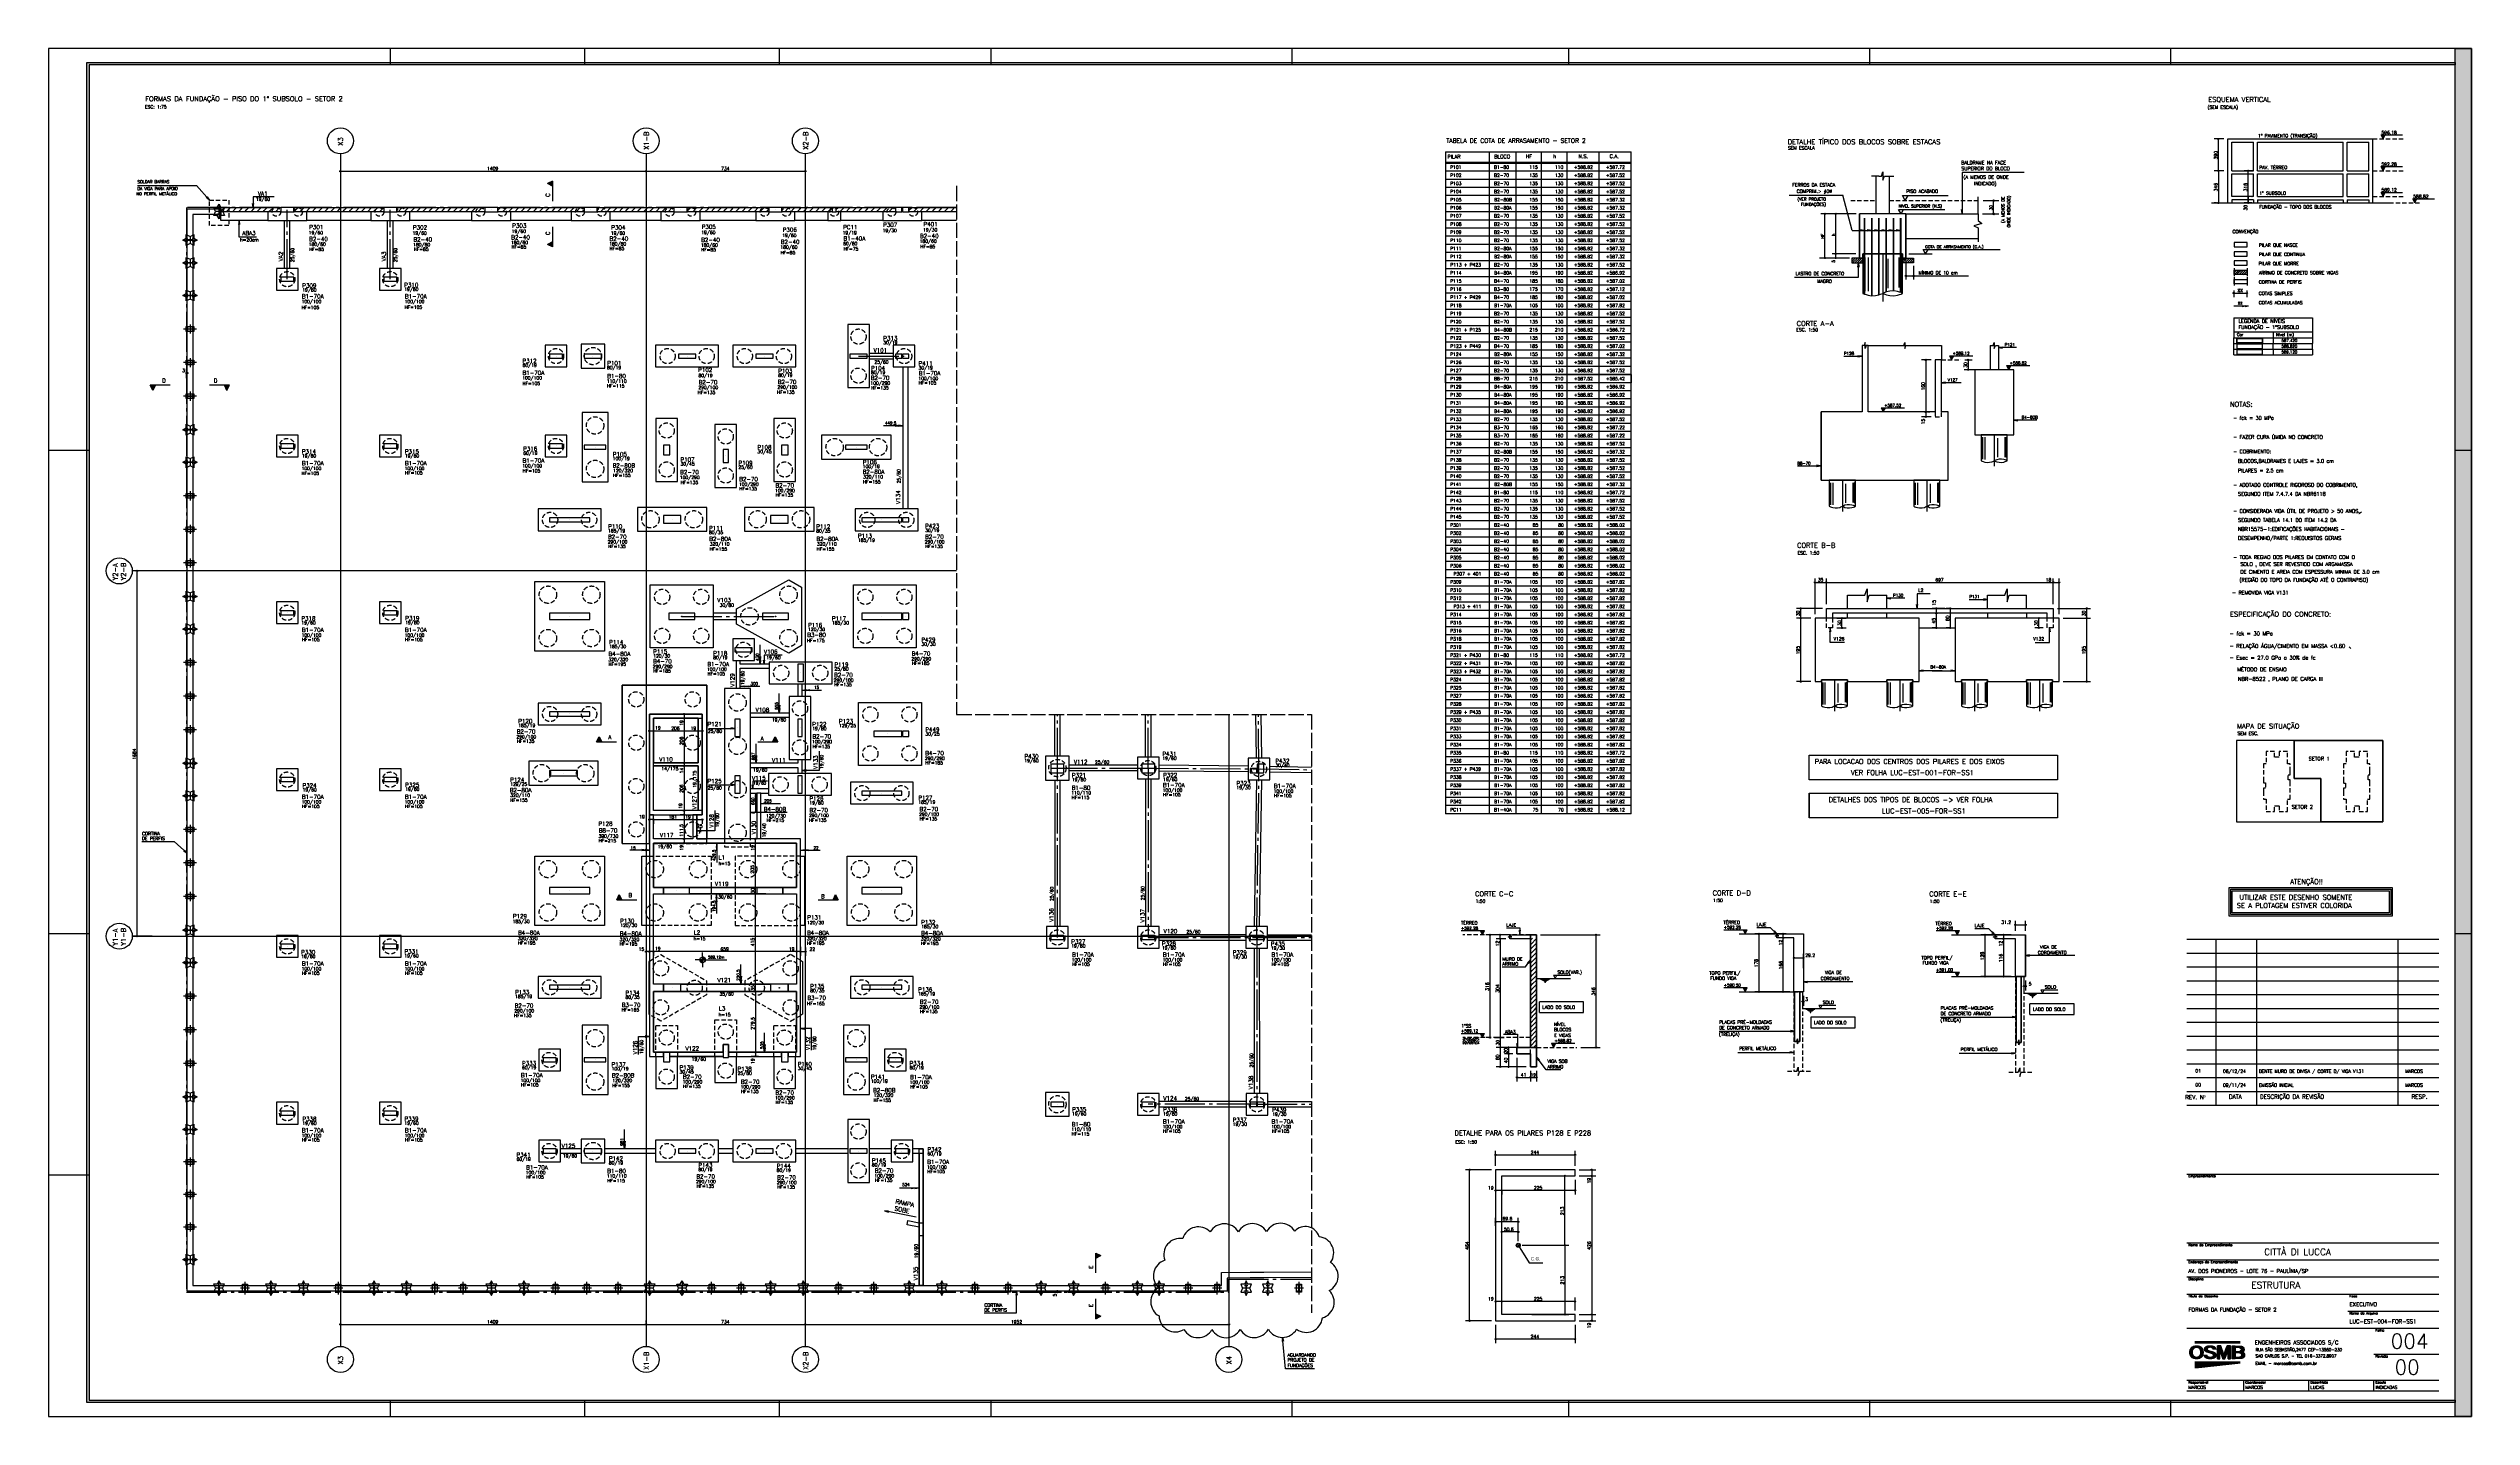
# Model space of a CAD drawing. Extents: x -9640 to 1528, y -572 to 5735.
import ezdxf

# ---------------------------------------------------------------- set-up
doc = ezdxf.new("R2010")
doc.units = 0
doc.header["$LTSCALE"] = 100
doc.header["$MEASUREMENT"] = 0
for name, pattern in [('ESTILO_TQS_0001', [0.85, 0.7, -0.15]), ('ESTILO_TQS_0002', [0.3, 0.2, -0.1]), ('ESTILO_TQS_0003', [2.05, 1.5, -0.2, 0.15, -0.2]), ('ESTILO_TQS_0004', [2.4, 1.5, 0.2, 0.15, -0.2, 0.15, -0.2])]:
    doc.linetypes.add(name, pattern=pattern)
doc.layers.get('0').update_dxf_attribs({"color": 245, "linetype": 'CONTINUOUS'})
for name, color, linetype in [('01', 7, 'CONTINUOUS'), ('10', 7, 'CONTINUOUS'), ('100', 7, 'CONTINUOUS'), ('104', 5, 'CONTINUOUS'), ('11', 7, 'CONTINUOUS'), ('12', 7, 'CONTINUOUS'), ('120', 7, 'CONTINUOUS'), ('13', 7, 'CONTINUOUS'), ('153', 7, 'CONTINUOUS'), ('16', 5, 'CONTINUOUS'), ('178', 7, 'CONTINUOUS'), ('18', 4, 'CONTINUOUS'), ('2', 5, 'CONTINUOUS'), ('200', 7, 'ESTILO_TQS_0002'), ('201', 7, 'ESTILO_TQS_0001'), ('204', 7, 'ESTILO_TQS_0003'), ('205', 5, 'ESTILO_TQS_0004'), ('21', 1, 'CONTINUOUS'), ('210', 7, 'ESTILO_TQS_0002'), ('220', 3, 'CONTINUOUS'), ('221', 102, 'CONTINUOUS'), ('224', 7, 'CONTINUOUS'), ('228', 7, 'CONTINUOUS'), ('235', 7, 'CONTINUOUS'), ('240', 43, 'CONTINUOUS'), ('241', 4, 'CONTINUOUS'), ('242', 7, 'CONTINUOUS'), ('244', 6, 'CONTINUOUS'), ('251', 5, 'CONTINUOUS'), ('3', 1, 'CONTINUOUS'), ('30', 7, 'CONTINUOUS'), ('4', 3, 'CONTINUOUS'), ('7', 2, 'CONTINUOUS'), ('8', 7, 'CONTINUOUS'), ('9', 3, 'CONTINUOUS'), ('TEX1', 7, 'CONTINUOUS'), ('TEX2', 7, 'CONTINUOUS')]:
    doc.layers.add(name, color=color, linetype=linetype)
doc.styles.get("Standard").update_dxf_attribs({"font": 'ROMANS.SHX'})
doc.styles.add('TQS_ARIAL', font='arial.ttf')

# ---------------------------------------------------------------- blocks, each defined once
blk = doc.blocks.new('H19', base_point=(-13899.373904, 10592.007577))
for p, q in [((-9591.873904, 10944.44117), (-9591.873904, 10950.335702)), ((-9591.373904, 10944.44117), (-9591.373904, 10950.335702)), ((-9590.873904, 10944.44117), (-9590.873904, 10950.335702)), ((-9590.373904, 10944.44117), (-9590.373904, 10950.335702)), ((-9589.873904, 10944.44117), (-9589.873904, 10950.335702)), ((-9589.373904, 10944.44117), (-9589.373904, 10950.335702)), ((-9588.873904, 10944.44117), (-9588.873904, 10950.335702)), ((-9588.373904, 10944.44117), (-9588.373904, 10950.335702)), ((-9587.873904, 10944.44117), (-9587.873904, 10950.335702)), ((-9587.373904, 10944.44117), (-9587.373904, 10950.335702)), ((-9586.873904, 10944.44117), (-9586.873904, 10950.335702)), ((-9586.373904, 10944.44117), (-9586.373904, 10950.335702)), ((-9585.873904, 10944.44117), (-9585.873904, 10950.335702)), ((-9585.373904, 10944.44117), (-9585.373904, 10950.335702)), ((-9584.873904, 10944.44117), (-9584.873904, 10950.335702)), ((-9584.373904, 10944.44117), (-9584.373904, 10950.335702)), ((-9583.873904, 10944.44117), (-9583.873904, 10950.335702)), ((-9583.373904, 10944.44117), (-9583.373904, 10950.335702)), ((-9582.873904, 10944.44117), (-9582.873904, 10950.335702)), ((-9582.373904, 10944.44117), (-9582.373904, 10950.335702)), ((-9581.873904, 10944.44117), (-9581.873904, 10950.335702)), ((-9581.373904, 10944.44117), (-9581.373904, 10950.335702)), ((-9580.873904, 10944.44117), (-9580.873904, 10950.335702)), ((-9580.373904, 10944.44117), (-9580.373904, 10950.335702)), ((-9579.873904, 10944.44117), (-9579.873904, 10950.335702)), ((-9579.373904, 10944.44117), (-9579.373904, 10950.335702)), ((-9578.873904, 10944.44117), (-9578.873904, 10950.335702)), ((-9578.373904, 10944.44117), (-9578.373904, 10950.335702)), ((-9577.873904, 10944.44117), (-9577.873904, 10950.335702)), ((-9577.373904, 10944.44117), (-9577.373904, 10950.335702)), ((-9576.873904, 10944.44117), (-9576.873904, 10950.335702)), ((-9576.373904, 10944.44117), (-9576.373904, 10950.335702)), ((-9575.873904, 10944.44117), (-9575.873904, 10950.335702)), ((-9575.373904, 10944.44117), (-9575.373904, 10950.335702)), ((-9574.873904, 10944.44117), (-9574.873904, 10950.335702)), ((-9574.373904, 10944.44117), (-9574.373904, 10950.335702)), ((-9573.873904, 10944.44117), (-9573.873904, 10950.335702)), ((-9573.373904, 10944.44117), (-9573.373904, 10950.335702)), ((-9572.873904, 10944.44117), (-9572.873904, 10950.335702)), ((-9572.373904, 10944.44117), (-9572.373904, 10950.335702)), ((-9571.873904, 10944.44117), (-9571.873904, 10950.335702)), ((-9571.373904, 10944.44117), (-9571.373904, 10950.335702)), ((-9570.873904, 10944.44117), (-9570.873904, 10950.335702)), ((-9570.373904, 10944.44117), (-9570.373904, 10950.335702)), ((-9569.873904, 10944.44117), (-9569.873904, 10950.335702)), ((-9569.373904, 10944.44117), (-9569.373904, 10950.335702)), ((-9568.873904, 10944.44117), (-9568.873904, 10950.335702)), ((-9568.373904, 10944.44117), (-9568.373904, 10950.335702)), ((-9567.873904, 10944.44117), (-9567.873904, 10950.335702)), ((-9567.373904, 10944.44117), (-9567.373904, 10950.335702)), ((-9566.873904, 10944.44117), (-9566.873904, 10950.335702)), ((-9566.373904, 10944.44117), (-9566.373904, 10950.335702)), ((-9565.873904, 10944.44117), (-9565.873904, 10950.335702)), ((-9565.373904, 10944.44117), (-9565.373904, 10950.335702)), ((-9564.873904, 10944.44117), (-9564.873904, 10950.335702)), ((-9564.373904, 10944.44117), (-9564.373904, 10950.335702)), ((-9563.873904, 10944.44117), (-9563.873904, 10950.335702)), ((-9563.373904, 10944.44117), (-9563.373904, 10950.335702)), ((-9562.873904, 10944.44117), (-9562.873904, 10950.335702)), ((-9562.373904, 10944.44117), (-9562.373904, 10950.335702)), ((-9561.873904, 10944.44117), (-9561.873904, 10950.335702)), ((-9561.373904, 10944.44117), (-9561.373904, 10950.335702)), ((-9560.873904, 10944.44117), (-9560.873904, 10950.335702)), ((-9560.373904, 10944.44117), (-9560.373904, 10950.335702)), ((-9559.873904, 10944.44117), (-9559.873904, 10950.335702)), ((-9559.373904, 10944.44117), (-9559.373904, 10950.335702)), ((-9558.873904, 10944.44117), (-9558.873904, 10950.335702)), ((-9558.373904, 10944.44117), (-9558.373904, 10950.335702)), ((-9557.873904, 10944.44117), (-9557.873904, 10950.335702)), ((-9557.373904, 10944.44117), (-9557.373904, 10950.335702)), ((-9556.873904, 10944.44117), (-9556.873904, 10950.335702)), ((-9556.373904, 10944.44117), (-9556.373904, 10950.335702)), ((-9555.873904, 10944.44117), (-9555.873904, 10950.335702)), ((-9555.373904, 10944.44117), (-9555.373904, 10950.335702)), ((-9554.873904, 10944.44117), (-9554.873904, 10950.335702)), ((-9554.373904, 10944.44117), (-9554.373904, 10950.335702)), ((-9553.873904, 10944.44117), (-9553.873904, 10950.335702)), ((-9553.373904, 10944.44117), (-9553.373904, 10950.335702)), ((-9552.873904, 10944.44117), (-9552.873904, 10950.335702)), ((-9552.373904, 10944.44117), (-9552.373904, 10950.335702)), ((-9551.873904, 10944.44117), (-9551.873904, 10950.335702)), ((-9551.373904, 10944.44117), (-9551.373904, 10950.335702)), ((-9550.873904, 10944.44117), (-9550.873904, 10950.335702)), ((-9550.373904, 10944.44117), (-9550.373904, 10950.335702)), ((-9549.873904, 10944.44117), (-9549.873904, 10950.335702)), ((-9549.373904, 10944.44117), (-9549.373904, 10950.335702)), ((-9548.873904, 10944.44117), (-9548.873904, 10950.335702)), ((-9548.373904, 10944.44117), (-9548.373904, 10950.335702)), ((-9547.873904, 10944.44117), (-9547.873904, 10950.335702)), ((-9547.373904, 10944.44117), (-9547.373904, 10950.335702)), ((-9546.873904, 10944.44117), (-9546.873904, 10950.335702)), ((-9546.373904, 10944.44117), (-9546.373904, 10950.335702)), ((-9545.873904, 10944.44117), (-9545.873904, 10950.335702)), ((-9545.373904, 10944.44117), (-9545.373904, 10950.335702)), ((-9544.873904, 10944.44117), (-9544.873904, 10950.335702)), ((-9544.373904, 10944.44117), (-9544.373904, 10950.335702)), ((-9543.873904, 10944.44117), (-9543.873904, 10950.335702)), ((-9543.373904, 10944.44117), (-9543.373904, 10950.335702)), ((-9542.873904, 10944.44117), (-9542.873904, 10950.335702)), ((-9542.373904, 10944.44117), (-9542.373904, 10950.335702)), ((-9541.873904, 10944.44117), (-9541.873904, 10950.335702)), ((-9541.373904, 10944.44117), (-9541.373904, 10950.335702)), ((-9540.873904, 10944.44117), (-9540.873904, 10950.335702)), ((-9540.373904, 10944.44117), (-9540.373904, 10950.335702)), ((-9539.873904, 10944.44117), (-9539.873904, 10950.335702)), ((-9539.373904, 10944.44117), (-9539.373904, 10950.335702)), ((-9538.873904, 10944.44117), (-9538.873904, 10950.335702)), ((-9538.373904, 10944.44117), (-9538.373904, 10950.335702)), ((-9537.873904, 10944.44117), (-9537.873904, 10950.335702)), ((-9537.373904, 10944.44117), (-9537.373904, 10950.335702)), ((-9536.873904, 10944.44117), (-9536.873904, 10950.335702)), ((-9536.373904, 10944.44117), (-9536.373904, 10950.335702)), ((-9535.873904, 10944.44117), (-9535.873904, 10950.335702)), ((-9535.373904, 10944.44117), (-9535.373904, 10950.335702)), ((-9534.873904, 10944.44117), (-9534.873904, 10950.335702)), ((-9534.373904, 10944.44117), (-9534.373904, 10950.335702)), ((-9533.873904, 10944.44117), (-9533.873904, 10950.335702)), ((-9533.373904, 10944.44117), (-9533.373904, 10950.335702)), ((-9532.873904, 10944.44117), (-9532.873904, 10950.335702)), ((-9532.373904, 10944.44117), (-9532.373904, 10950.335702)), ((-9531.873904, 10944.44117), (-9531.873904, 10950.335702)), ((-9531.373904, 10944.44117), (-9531.373904, 10950.335702)), ((-9530.873904, 10944.44117), (-9530.873904, 10950.335702)), ((-9530.373904, 10944.44117), (-9530.373904, 10950.335702)), ((-9529.873904, 10944.44117), (-9529.873904, 10950.335702)), ((-9529.373904, 10944.44117), (-9529.373904, 10950.335702)), ((-9528.873904, 10944.44117), (-9528.873904, 10950.335702)), ((-9528.373904, 10944.44117), (-9528.373904, 10950.335702)), ((-9527.873904, 10944.44117), (-9527.873904, 10950.335702)), ((-9527.373904, 10944.44117), (-9527.373904, 10950.335702)), ((-9526.873904, 10944.44117), (-9526.873904, 10950.335702)), ((-9526.373904, 10944.44117), (-9526.373904, 10950.335702)), ((-9525.873904, 10944.44117), (-9525.873904, 10950.335702)), ((-9525.373904, 10944.44117), (-9525.373904, 10950.335702)), ((-9524.873904, 10944.44117), (-9524.873904, 10950.335702)), ((-9524.373904, 10944.44117), (-9524.373904, 10950.335702)), ((-9523.873904, 10944.44117), (-9523.873904, 10950.335702)), ((-9523.373904, 10944.44117), (-9523.373904, 10950.335702)), ((-9522.873904, 10944.44117), (-9522.873904, 10950.335702)), ((-9522.373904, 10944.44117), (-9522.373904, 10950.335702)), ((-9521.873904, 10944.44117), (-9521.873904, 10950.335702)), ((-9521.373904, 10944.44117), (-9521.373904, 10950.335702)), ((-9520.873904, 10944.44117), (-9520.873904, 10950.335702)), ((-9520.373904, 10944.44117), (-9520.373904, 10950.335702)), ((-9519.873904, 10944.44117), (-9519.873904, 10950.335702)), ((-9519.373904, 10944.44117), (-9519.373904, 10950.335702)), ((-9518.873904, 10944.44117), (-9518.873904, 10950.335702)), ((-9518.373904, 10944.44117), (-9518.373904, 10950.335702)), ((-9517.873904, 10944.44117), (-9517.873904, 10950.335702)), ((-9517.373904, 10944.44117), (-9517.373904, 10950.335702)), ((-9516.873904, 10944.44117), (-9516.873904, 10950.335702)), ((-9516.373904, 10944.44117), (-9516.373904, 10950.335702)), ((-9515.873904, 10944.44117), (-9515.873904, 10950.335702)), ((-9515.373904, 10944.44117), (-9515.373904, 10950.335702)), ((-9514.873904, 10944.44117), (-9514.873904, 10950.335702)), ((-9514.373904, 10944.44117), (-9514.373904, 10950.335702)), ((-9513.873904, 10944.44117), (-9513.873904, 10950.335702)), ((-9513.373904, 10944.44117), (-9513.373904, 10950.335702)), ((-9512.873904, 10944.44117), (-9512.873904, 10950.335702)), ((-9512.373904, 10944.44117), (-9512.373904, 10950.335702)), ((-9511.873904, 10944.44117), (-9511.873904, 10950.335702)), ((-9511.373904, 10944.44117), (-9511.373904, 10950.335702)), ((-9510.873904, 10944.44117), (-9510.873904, 10950.335702)), ((-9510.373904, 10944.44117), (-9510.373904, 10950.335702)), ((-9509.873904, 10944.44117), (-9509.873904, 10950.335702)), ((-9509.373904, 10944.44117), (-9509.373904, 10950.335702)), ((-9508.873904, 10944.44117), (-9508.873904, 10950.335702)), ((-9508.373904, 10944.44117), (-9508.373904, 10950.335702)), ((-9507.873904, 10944.44117), (-9507.873904, 10950.335702)), ((-9507.373904, 10944.44117), (-9507.373904, 10950.335702)), ((-9506.873904, 10944.44117), (-9506.873904, 10950.335702)), ((-9506.373904, 10944.44117), (-9506.373904, 10950.335702)), ((-9505.873904, 10944.44117), (-9505.873904, 10950.335702)), ((-9505.373904, 10944.44117), (-9505.373904, 10950.335702)), ((-9504.873904, 10944.44117), (-9504.873904, 10950.335702)), ((-9504.373904, 10944.44117), (-9504.373904, 10950.335702)), ((-9503.873904, 10944.44117), (-9503.873904, 10950.335702)), ((-9503.373904, 10944.44117), (-9503.373904, 10950.335702)), ((-9502.873904, 10944.44117), (-9502.873904, 10950.335702)), ((-9502.373904, 10944.44117), (-9502.373904, 10950.335702)), ((-9501.873904, 10944.44117), (-9501.873904, 10950.335702)), ((-9501.373904, 10944.44117), (-9501.373904, 10950.335702)), ((-9500.873904, 10944.44117), (-9500.873904, 10950.335702)), ((-9500.373904, 10944.44117), (-9500.373904, 10950.335702)), ((-9499.873904, 10944.44117), (-9499.873904, 10950.335702)), ((-9499.373904, 10944.44117), (-9499.373904, 10950.335702)), ((-9498.873904, 10944.44117), (-9498.873904, 10950.335702)), ((-9498.373904, 10944.44117), (-9498.373904, 10950.335702)), ((-9497.873904, 10944.44117), (-9497.873904, 10950.335702)), ((-9497.373904, 10944.44117), (-9497.373904, 10950.335702)), ((-9496.873904, 10944.44117), (-9496.873904, 10950.335702)), ((-9496.373904, 10944.44117), (-9496.373904, 10950.335702)), ((-9495.873904, 10944.44117), (-9495.873904, 10950.335702)), ((-9495.373904, 10944.44117), (-9495.373904, 10950.335702)), ((-9494.873904, 10944.44117), (-9494.873904, 10950.335702)), ((-9494.373904, 10944.44117), (-9494.373904, 10950.335702)), ((-9493.873904, 10944.44117), (-9493.873904, 10950.335702)), ((-9493.373904, 10944.44117), (-9493.373904, 10950.335702)), ((-9492.873904, 10944.44117), (-9492.873904, 10950.335702)), ((-9492.373904, 10944.44117), (-9492.373904, 10950.335702)), ((-9491.873904, 10944.44117), (-9491.873904, 10950.335702)), ((-9491.373904, 10944.44117), (-9491.373904, 10950.335702)), ((-9490.873904, 10944.44117), (-9490.873904, 10950.335702)), ((-9490.373904, 10944.44117), (-9490.373904, 10950.335702)), ((-9489.873904, 10944.44117), (-9489.873904, 10950.335702)), ((-9489.373904, 10944.44117), (-9489.373904, 10950.335702)), ((-9488.873904, 10944.44117), (-9488.873904, 10950.335702)), ((-9488.373904, 10944.44117), (-9488.373904, 10950.335702)), ((-9487.873904, 10944.44117), (-9487.873904, 10950.335702)), ((-9487.373904, 10944.44117), (-9487.373904, 10950.335702)), ((-9486.873904, 10944.44117), (-9486.873904, 10950.335702)), ((-9486.373904, 10944.44117), (-9486.373904, 10950.335702)), ((-9485.873904, 10944.44117), (-9485.873904, 10950.335702)), ((-9485.373904, 10944.44117), (-9485.373904, 10950.335702)), ((-9484.873904, 10944.44117), (-9484.873904, 10950.335702)), ((-9484.373904, 10944.44117), (-9484.373904, 10950.335702)), ((-9483.873904, 10944.44117), (-9483.873904, 10950.335702)), ((-9483.373904, 10944.44117), (-9483.373904, 10950.335702)), ((-9482.873904, 10944.44117), (-9482.873904, 10950.335702)), ((-9482.373904, 10944.44117), (-9482.373904, 10950.335702)), ((-9481.873904, 10944.44117), (-9481.873904, 10950.335702)), ((-9481.373904, 10944.44117), (-9481.373904, 10950.335702)), ((-9480.873904, 10944.44117), (-9480.873904, 10950.335702)), ((-9480.373904, 10944.44117), (-9480.373904, 10950.335702)), ((-9479.873904, 10944.44117), (-9479.873904, 10950.335702)), ((-9479.373904, 10944.44117), (-9479.373904, 10950.335702)), ((-9478.873904, 10944.44117), (-9478.873904, 10950.335702)), ((-9478.373904, 10944.44117), (-9478.373904, 10950.335702)), ((-9477.873904, 10944.44117), (-9477.873904, 10950.335702)), ((-9477.373904, 10944.44117), (-9477.373904, 10950.335702)), ((-9476.873904, 10944.44117), (-9476.873904, 10950.335702)), ((-9476.373904, 10944.44117), (-9476.373904, 10950.335702)), ((-9475.873904, 10944.44117), (-9475.873904, 10950.335702)), ((-9475.373904, 10944.44117), (-9475.373904, 10950.335702)), ((-9474.873904, 10944.44117), (-9474.873904, 10950.335702)), ((-9474.373904, 10944.44117), (-9474.373904, 10950.335702)), ((-9473.873904, 10944.44117), (-9473.873904, 10950.335702)), ((-9473.373904, 10944.44117), (-9473.373904, 10950.335702)), ((-9472.873904, 10944.44117), (-9472.873904, 10950.335702)), ((-9472.373904, 10944.44117), (-9472.373904, 10950.335702)), ((-9471.873904, 10944.44117), (-9471.873904, 10950.335702)), ((-9471.373904, 10944.44117), (-9471.373904, 10950.335702)), ((-9470.873904, 10944.44117), (-9470.873904, 10950.335702)), ((-9470.373904, 10944.44117), (-9470.373904, 10950.335702)), ((-9469.873904, 10944.44117), (-9469.873904, 10950.335702)), ((-9469.373904, 10944.44117), (-9469.373904, 10950.335702)), ((-9468.873904, 10944.44117), (-9468.873904, 10950.335702)), ((-9468.373904, 10944.44117), (-9468.373904, 10950.335702))]:
    blk.add_line(p, q)
blk = doc.blocks.new('H20', base_point=(-13899.373904, 10592.007577))
for p, q in [((-9607.604373, 10915.726327), (-9607.604373, 10923.386483)), ((-9607.104373, 10913.046639), (-9607.104373, 10926.085702)), ((-9606.604373, 10911.960702), (-9606.604373, 10927.171639)), ((-9606.104373, 10910.87867), (-9606.104373, 10928.257577)), ((-9605.604373, 10909.792733), (-9605.604373, 10929.343514)), ((-9605.104373, 10908.710702), (-9605.104373, 10930.433358)), ((-9604.604373, 10907.937264), (-9604.604373, 10931.202889)), ((-9604.104373, 10907.402108), (-9604.104373, 10931.734139)), ((-9603.604373, 10906.870858), (-9603.604373, 10932.269295)), ((-9603.104373, 10906.335702), (-9603.104373, 10932.800545)), ((-9602.604373, 10905.800545), (-9602.604373, 10933.335702)), ((-9602.104373, 10905.265389), (-9602.104373, 10933.866952)), ((-9601.604373, 10904.730233), (-9601.604373, 10934.402108)), ((-9601.104373, 10904.198983), (-9601.104373, 10934.933358)), ((-9600.604373, 10903.874764), (-9600.604373, 10935.257577)), ((-9600.104373, 10923.741952), (-9600.104373, 10935.507577)), ((-9600.104373, 10903.632577), (-9600.104373, 10915.44117)), ((-9599.604373, 10925.140389), (-9599.604373, 10935.757577)), ((-9599.604373, 10903.386483), (-9599.604373, 10914.06617)), ((-9599.104373, 10926.538827), (-9599.104373, 10936.007577)), ((-9599.104373, 10903.140389), (-9599.104373, 10912.687264)), ((-9598.604373, 10927.480233), (-9598.604373, 10936.257577)), ((-9598.604373, 10902.894295), (-9598.604373, 10911.75367)), ((-9598.104373, 10928.105233), (-9598.104373, 10936.507577)), ((-9598.104373, 10902.652108), (-9598.104373, 10911.12867)), ((-9597.604373, 10928.730233), (-9597.604373, 10936.757577)), ((-9597.604373, 10902.406014), (-9597.604373, 10910.50367)), ((-9597.104373, 10929.355233), (-9597.104373, 10937.007577)), ((-9597.104373, 10902.15992), (-9597.104373, 10909.874764)), ((-9596.604373, 10929.945077), (-9596.604373, 10937.257577)), ((-9596.604373, 10901.913827), (-9596.604373, 10909.288827)), ((-9596.104373, 10930.214608), (-9596.104373, 10937.507577)), ((-9596.104373, 10901.671639), (-9596.104373, 10909.015389)), ((-9595.604373, 10930.488045), (-9595.604373, 10937.757577)), ((-9595.604373, 10901.425545), (-9595.604373, 10908.745858)), ((-9595.104373, 10930.761483), (-9595.104373, 10937.843514)), ((-9595.104373, 10901.335702), (-9595.104373, 10908.47242)), ((-9594.604373, 10931.03492), (-9594.604373, 10937.917733)), ((-9594.604373, 10901.265389), (-9594.604373, 10908.198983)), ((-9594.104373, 10931.304452), (-9594.104373, 10937.988045)), ((-9594.104373, 10901.19117), (-9594.104373, 10907.925545)), ((-9593.604373, 10931.577889), (-9593.604373, 10938.062264)), ((-9593.604373, 10901.116952), (-9593.604373, 10907.656014)), ((-9593.104373, 10931.765389), (-9593.104373, 10938.132577)), ((-9593.104373, 10901.042733), (-9593.104373, 10907.468514)), ((-9592.604373, 10931.839608), (-9592.604373, 10938.206795)), ((-9592.604373, 10900.97242), (-9592.604373, 10907.390389)), ((-9592.104373, 10931.917733), (-9592.104373, 10938.281014)), ((-9592.104373, 10900.898202), (-9592.104373, 10907.312264)), ((-9591.604373, 10931.991952), (-9591.604373, 10938.351327)), ((-9591.604373, 10900.823983), (-9591.604373, 10907.234139)), ((-9591.104373, 10932.070077), (-9591.104373, 10938.425545)), ((-9591.104373, 10900.749764), (-9591.104373, 10907.15992)), ((-9590.604373, 10932.144295), (-9590.604373, 10938.495858)), ((-9590.604373, 10900.679452), (-9590.604373, 10907.081795)), ((-9590.104373, 10932.22242), (-9590.104373, 10938.570077)), ((-9590.104373, 10900.605233), (-9590.104373, 10907.00367)), ((-9589.604373, 10932.296639), (-9589.604373, 10938.640389)), ((-9589.604373, 10900.531014), (-9589.604373, 10906.925545)), ((-9589.104373, 10932.374764), (-9589.104373, 10938.714608)), ((-9589.104373, 10900.456795), (-9589.104373, 10906.851327))]:
    blk.add_line(p, q)
blk = doc.blocks.new('H21', base_point=(-13899.373904, 10592.007577))
for p, q in [((-9607.604373, 10915.726327), (-9607.604373, 10923.386483)), ((-9607.104373, 10913.046639), (-9607.104373, 10926.085702)), ((-9606.604373, 10911.960702), (-9606.604373, 10927.171639)), ((-9606.104373, 10910.87867), (-9606.104373, 10928.257577)), ((-9605.604373, 10909.792733), (-9605.604373, 10929.343514)), ((-9605.104373, 10908.710702), (-9605.104373, 10930.433358)), ((-9604.604373, 10907.937264), (-9604.604373, 10931.202889)), ((-9604.104373, 10907.402108), (-9604.104373, 10931.734139)), ((-9603.604373, 10906.870858), (-9603.604373, 10932.269295)), ((-9603.104373, 10906.335702), (-9603.104373, 10932.800545)), ((-9602.604373, 10905.800545), (-9602.604373, 10933.335702)), ((-9602.104373, 10905.265389), (-9602.104373, 10933.866952)), ((-9601.604373, 10904.730233), (-9601.604373, 10934.402108)), ((-9601.104373, 10904.198983), (-9601.104373, 10934.933358)), ((-9600.604373, 10903.874764), (-9600.604373, 10935.257577)), ((-9600.104373, 10923.741952), (-9600.104373, 10935.507577)), ((-9600.104373, 10903.632577), (-9600.104373, 10915.44117)), ((-9599.604373, 10925.140389), (-9599.604373, 10935.757577)), ((-9599.604373, 10903.386483), (-9599.604373, 10914.06617)), ((-9599.104373, 10926.538827), (-9599.104373, 10936.007577)), ((-9599.104373, 10903.140389), (-9599.104373, 10912.687264)), ((-9598.604373, 10927.480233), (-9598.604373, 10936.257577)), ((-9598.604373, 10902.894295), (-9598.604373, 10911.75367)), ((-9598.104373, 10928.105233), (-9598.104373, 10936.507577)), ((-9598.104373, 10902.652108), (-9598.104373, 10911.12867)), ((-9597.604373, 10928.730233), (-9597.604373, 10936.757577)), ((-9597.604373, 10902.406014), (-9597.604373, 10910.50367)), ((-9597.104373, 10929.355233), (-9597.104373, 10937.007577)), ((-9597.104373, 10902.15992), (-9597.104373, 10909.874764)), ((-9596.604373, 10929.945077), (-9596.604373, 10937.257577)), ((-9596.604373, 10901.913827), (-9596.604373, 10909.288827)), ((-9596.104373, 10930.214608), (-9596.104373, 10937.507577)), ((-9596.104373, 10901.671639), (-9596.104373, 10909.015389)), ((-9595.604373, 10930.488045), (-9595.604373, 10937.757577)), ((-9595.604373, 10901.425545), (-9595.604373, 10908.745858)), ((-9595.104373, 10930.761483), (-9595.104373, 10937.843514)), ((-9595.104373, 10901.335702), (-9595.104373, 10908.47242)), ((-9594.604373, 10931.03492), (-9594.604373, 10937.917733)), ((-9594.604373, 10901.265389), (-9594.604373, 10908.198983)), ((-9594.104373, 10931.304452), (-9594.104373, 10937.988045)), ((-9594.104373, 10901.19117), (-9594.104373, 10907.925545)), ((-9593.604373, 10931.577889), (-9593.604373, 10938.062264)), ((-9593.604373, 10901.116952), (-9593.604373, 10907.656014)), ((-9593.104373, 10931.765389), (-9593.104373, 10938.132577)), ((-9593.104373, 10901.042733), (-9593.104373, 10907.468514)), ((-9592.604373, 10931.839608), (-9592.604373, 10938.206795)), ((-9592.604373, 10900.97242), (-9592.604373, 10907.390389)), ((-9592.104373, 10931.917733), (-9592.104373, 10938.281014)), ((-9592.104373, 10900.898202), (-9592.104373, 10907.312264)), ((-9591.604373, 10931.991952), (-9591.604373, 10938.351327)), ((-9591.604373, 10900.823983), (-9591.604373, 10907.234139)), ((-9591.104373, 10932.070077), (-9591.104373, 10938.425545)), ((-9591.104373, 10900.749764), (-9591.104373, 10907.15992)), ((-9590.604373, 10932.144295), (-9590.604373, 10938.495858)), ((-9590.604373, 10900.679452), (-9590.604373, 10907.081795)), ((-9590.104373, 10932.22242), (-9590.104373, 10938.570077)), ((-9590.104373, 10900.605233), (-9590.104373, 10907.00367)), ((-9589.604373, 10932.296639), (-9589.604373, 10938.640389)), ((-9589.604373, 10900.531014), (-9589.604373, 10906.925545)), ((-9589.104373, 10932.374764), (-9589.104373, 10938.714608)), ((-9589.104373, 10900.456795), (-9589.104373, 10906.851327))]:
    blk.add_line(p, q)
blk = doc.blocks.new('H22', base_point=(-13899.373904, 10592.007577))
for p, q in [((-9607.604373, 10915.726327), (-9607.604373, 10923.386483)), ((-9607.104373, 10913.046639), (-9607.104373, 10926.085702)), ((-9606.604373, 10911.960702), (-9606.604373, 10927.171639)), ((-9606.104373, 10910.87867), (-9606.104373, 10928.257577)), ((-9605.604373, 10909.792733), (-9605.604373, 10929.343514)), ((-9605.104373, 10908.710702), (-9605.104373, 10930.433358)), ((-9604.604373, 10907.937264), (-9604.604373, 10931.202889)), ((-9604.104373, 10907.402108), (-9604.104373, 10931.734139)), ((-9603.604373, 10906.870858), (-9603.604373, 10932.269295)), ((-9603.104373, 10906.335702), (-9603.104373, 10932.800545)), ((-9602.604373, 10905.800545), (-9602.604373, 10933.335702)), ((-9602.104373, 10905.265389), (-9602.104373, 10933.866952)), ((-9601.604373, 10904.730233), (-9601.604373, 10934.402108)), ((-9601.104373, 10904.198983), (-9601.104373, 10934.933358)), ((-9600.604373, 10903.874764), (-9600.604373, 10935.257577)), ((-9600.104373, 10923.741952), (-9600.104373, 10935.507577)), ((-9600.104373, 10903.632577), (-9600.104373, 10915.44117)), ((-9599.604373, 10925.140389), (-9599.604373, 10935.757577)), ((-9599.604373, 10903.386483), (-9599.604373, 10914.06617)), ((-9599.104373, 10926.538827), (-9599.104373, 10936.007577)), ((-9599.104373, 10903.140389), (-9599.104373, 10912.687264)), ((-9598.604373, 10927.480233), (-9598.604373, 10936.257577)), ((-9598.604373, 10902.894295), (-9598.604373, 10911.75367)), ((-9598.104373, 10928.105233), (-9598.104373, 10936.507577)), ((-9598.104373, 10902.652108), (-9598.104373, 10911.12867)), ((-9597.604373, 10928.730233), (-9597.604373, 10936.757577)), ((-9597.604373, 10902.406014), (-9597.604373, 10910.50367)), ((-9597.104373, 10929.355233), (-9597.104373, 10937.007577)), ((-9597.104373, 10902.15992), (-9597.104373, 10909.874764)), ((-9596.604373, 10929.945077), (-9596.604373, 10937.257577)), ((-9596.604373, 10901.913827), (-9596.604373, 10909.288827)), ((-9596.104373, 10930.214608), (-9596.104373, 10937.507577)), ((-9596.104373, 10901.671639), (-9596.104373, 10909.015389)), ((-9595.604373, 10930.488045), (-9595.604373, 10937.757577)), ((-9595.604373, 10901.425545), (-9595.604373, 10908.745858)), ((-9595.104373, 10930.761483), (-9595.104373, 10937.843514)), ((-9595.104373, 10901.335702), (-9595.104373, 10908.47242)), ((-9594.604373, 10931.03492), (-9594.604373, 10937.917733)), ((-9594.604373, 10901.265389), (-9594.604373, 10908.198983)), ((-9594.104373, 10931.304452), (-9594.104373, 10937.988045)), ((-9594.104373, 10901.19117), (-9594.104373, 10907.925545)), ((-9593.604373, 10931.577889), (-9593.604373, 10938.062264)), ((-9593.604373, 10901.116952), (-9593.604373, 10907.656014)), ((-9593.104373, 10931.765389), (-9593.104373, 10938.132577)), ((-9593.104373, 10901.042733), (-9593.104373, 10907.468514)), ((-9592.604373, 10931.839608), (-9592.604373, 10938.206795)), ((-9592.604373, 10900.97242), (-9592.604373, 10907.390389)), ((-9592.104373, 10931.917733), (-9592.104373, 10938.281014)), ((-9592.104373, 10900.898202), (-9592.104373, 10907.312264)), ((-9591.604373, 10931.991952), (-9591.604373, 10938.351327)), ((-9591.604373, 10900.823983), (-9591.604373, 10907.234139)), ((-9591.104373, 10932.070077), (-9591.104373, 10938.425545)), ((-9591.104373, 10900.749764), (-9591.104373, 10907.15992)), ((-9590.604373, 10932.144295), (-9590.604373, 10938.495858)), ((-9590.604373, 10900.679452), (-9590.604373, 10907.081795)), ((-9590.104373, 10932.22242), (-9590.104373, 10938.570077)), ((-9590.104373, 10900.605233), (-9590.104373, 10907.00367)), ((-9589.604373, 10932.296639), (-9589.604373, 10938.640389)), ((-9589.604373, 10900.531014), (-9589.604373, 10906.925545)), ((-9589.104373, 10932.374764), (-9589.104373, 10938.714608)), ((-9589.104373, 10900.456795), (-9589.104373, 10906.851327))]:
    blk.add_line(p, q)
blk = doc.blocks.new('H23', base_point=(-13899.373904, 10592.007577))
for p, q in [((-9607.604373, 10915.726327), (-9607.604373, 10923.386483)), ((-9607.104373, 10913.046639), (-9607.104373, 10926.085702)), ((-9606.604373, 10911.960702), (-9606.604373, 10927.171639)), ((-9606.104373, 10910.87867), (-9606.104373, 10928.257577)), ((-9605.604373, 10909.792733), (-9605.604373, 10929.343514)), ((-9605.104373, 10908.710702), (-9605.104373, 10930.433358)), ((-9604.604373, 10907.937264), (-9604.604373, 10931.202889)), ((-9604.104373, 10907.402108), (-9604.104373, 10931.734139)), ((-9603.604373, 10906.870858), (-9603.604373, 10932.269295)), ((-9603.104373, 10906.335702), (-9603.104373, 10932.800545)), ((-9602.604373, 10905.800545), (-9602.604373, 10933.335702)), ((-9602.104373, 10905.265389), (-9602.104373, 10933.866952)), ((-9601.604373, 10904.730233), (-9601.604373, 10934.402108)), ((-9601.104373, 10904.198983), (-9601.104373, 10934.933358)), ((-9600.604373, 10903.874764), (-9600.604373, 10935.257577)), ((-9600.104373, 10923.741952), (-9600.104373, 10935.507577)), ((-9600.104373, 10903.632577), (-9600.104373, 10915.44117)), ((-9599.604373, 10925.140389), (-9599.604373, 10935.757577)), ((-9599.604373, 10903.386483), (-9599.604373, 10914.06617)), ((-9599.104373, 10926.538827), (-9599.104373, 10936.007577)), ((-9599.104373, 10903.140389), (-9599.104373, 10912.687264)), ((-9598.604373, 10927.480233), (-9598.604373, 10936.257577)), ((-9598.604373, 10902.894295), (-9598.604373, 10911.75367)), ((-9598.104373, 10928.105233), (-9598.104373, 10936.507577)), ((-9598.104373, 10902.652108), (-9598.104373, 10911.12867)), ((-9597.604373, 10928.730233), (-9597.604373, 10936.757577)), ((-9597.604373, 10902.406014), (-9597.604373, 10910.50367)), ((-9597.104373, 10929.355233), (-9597.104373, 10937.007577)), ((-9597.104373, 10902.15992), (-9597.104373, 10909.874764)), ((-9596.604373, 10929.945077), (-9596.604373, 10937.257577)), ((-9596.604373, 10901.913827), (-9596.604373, 10909.288827)), ((-9596.104373, 10930.214608), (-9596.104373, 10937.507577)), ((-9596.104373, 10901.671639), (-9596.104373, 10909.015389)), ((-9595.604373, 10930.488045), (-9595.604373, 10937.757577)), ((-9595.604373, 10901.425545), (-9595.604373, 10908.745858)), ((-9595.104373, 10930.761483), (-9595.104373, 10937.843514)), ((-9595.104373, 10901.335702), (-9595.104373, 10908.47242)), ((-9594.604373, 10931.03492), (-9594.604373, 10937.917733)), ((-9594.604373, 10901.265389), (-9594.604373, 10908.198983)), ((-9594.104373, 10931.304452), (-9594.104373, 10937.988045)), ((-9594.104373, 10901.19117), (-9594.104373, 10907.925545)), ((-9593.604373, 10931.577889), (-9593.604373, 10938.062264)), ((-9593.604373, 10901.116952), (-9593.604373, 10907.656014)), ((-9593.104373, 10931.765389), (-9593.104373, 10938.132577)), ((-9593.104373, 10901.042733), (-9593.104373, 10907.468514)), ((-9592.604373, 10931.839608), (-9592.604373, 10938.206795)), ((-9592.604373, 10900.97242), (-9592.604373, 10907.390389)), ((-9592.104373, 10931.917733), (-9592.104373, 10938.281014)), ((-9592.104373, 10900.898202), (-9592.104373, 10907.312264)), ((-9591.604373, 10931.991952), (-9591.604373, 10938.351327)), ((-9591.604373, 10900.823983), (-9591.604373, 10907.234139)), ((-9591.104373, 10932.070077), (-9591.104373, 10938.425545)), ((-9591.104373, 10900.749764), (-9591.104373, 10907.15992)), ((-9590.604373, 10932.144295), (-9590.604373, 10938.495858)), ((-9590.604373, 10900.679452), (-9590.604373, 10907.081795)), ((-9590.104373, 10932.22242), (-9590.104373, 10938.570077)), ((-9590.104373, 10900.605233), (-9590.104373, 10907.00367)), ((-9589.604373, 10932.296639), (-9589.604373, 10938.640389)), ((-9589.604373, 10900.531014), (-9589.604373, 10906.925545)), ((-9589.104373, 10932.374764), (-9589.104373, 10938.714608)), ((-9589.104373, 10900.456795), (-9589.104373, 10906.851327))]:
    blk.add_line(p, q)
blk = doc.blocks.new('H26', base_point=(-13899.373904, 10592.007577))
for p, q in [((-9481.580935, 10907.277108), (-9481.580935, 10923.046639)), ((-9481.080935, 10931.761483), (-9481.080935, 10937.90992)), ((-9481.080935, 10916.898202), (-9481.080935, 10923.046639)), ((-9481.080935, 10901.19117), (-9481.080935, 10907.277108)), ((-9480.580935, 10931.761483), (-9480.580935, 10937.90992)), ((-9480.580935, 10916.898202), (-9480.580935, 10923.046639)), ((-9480.580935, 10901.19117), (-9480.580935, 10907.277108)), ((-9480.080935, 10931.761483), (-9480.080935, 10937.90992)), ((-9480.080935, 10916.898202), (-9480.080935, 10923.046639)), ((-9480.080935, 10901.19117), (-9480.080935, 10907.277108)), ((-9479.580935, 10931.761483), (-9479.580935, 10937.90992)), ((-9479.580935, 10916.898202), (-9479.580935, 10923.046639)), ((-9479.580935, 10901.19117), (-9479.580935, 10907.277108)), ((-9479.080935, 10931.761483), (-9479.080935, 10937.90992)), ((-9479.080935, 10916.898202), (-9479.080935, 10923.046639)), ((-9479.080935, 10901.19117), (-9479.080935, 10907.277108)), ((-9478.580935, 10931.761483), (-9478.580935, 10937.90992)), ((-9478.580935, 10916.898202), (-9478.580935, 10923.046639)), ((-9478.580935, 10901.19117), (-9478.580935, 10907.277108)), ((-9478.080935, 10931.761483), (-9478.080935, 10937.90992)), ((-9478.080935, 10916.898202), (-9478.080935, 10923.046639)), ((-9478.080935, 10901.19117), (-9478.080935, 10907.277108)), ((-9477.580935, 10931.761483), (-9477.580935, 10937.90992)), ((-9477.580935, 10916.898202), (-9477.580935, 10923.046639)), ((-9477.580935, 10901.19117), (-9477.580935, 10907.277108)), ((-9477.080935, 10931.761483), (-9477.080935, 10937.90992)), ((-9477.080935, 10916.898202), (-9477.080935, 10923.046639)), ((-9477.080935, 10901.19117), (-9477.080935, 10907.277108)), ((-9476.580935, 10931.761483), (-9476.580935, 10937.90992)), ((-9476.580935, 10916.898202), (-9476.580935, 10923.046639)), ((-9476.580935, 10901.19117), (-9476.580935, 10907.277108)), ((-9476.080935, 10931.761483), (-9476.080935, 10937.90992)), ((-9476.080935, 10916.898202), (-9476.080935, 10923.046639)), ((-9476.080935, 10901.19117), (-9476.080935, 10907.277108)), ((-9475.580935, 10931.761483), (-9475.580935, 10937.90992)), ((-9475.580935, 10916.898202), (-9475.580935, 10923.046639)), ((-9475.580935, 10901.19117), (-9475.580935, 10907.277108)), ((-9475.080935, 10931.761483), (-9475.080935, 10937.90992)), ((-9475.080935, 10916.898202), (-9475.080935, 10923.046639)), ((-9475.080935, 10901.19117), (-9475.080935, 10907.277108)), ((-9474.580935, 10931.761483), (-9474.580935, 10937.90992)), ((-9474.580935, 10916.898202), (-9474.580935, 10923.046639)), ((-9474.580935, 10901.19117), (-9474.580935, 10907.277108)), ((-9474.080935, 10931.761483), (-9474.080935, 10937.90992)), ((-9474.080935, 10916.898202), (-9474.080935, 10923.046639)), ((-9474.080935, 10901.19117), (-9474.080935, 10907.277108)), ((-9473.580935, 10931.761483), (-9473.580935, 10937.90992)), ((-9473.580935, 10916.898202), (-9473.580935, 10923.046639)), ((-9473.580935, 10901.19117), (-9473.580935, 10907.277108)), ((-9473.080935, 10931.761483), (-9473.080935, 10937.90992)), ((-9473.080935, 10916.898202), (-9473.080935, 10923.046639)), ((-9473.080935, 10901.19117), (-9473.080935, 10907.277108)), ((-9472.580935, 10931.761483), (-9472.580935, 10937.90992)), ((-9472.580935, 10916.898202), (-9472.580935, 10923.046639)), ((-9472.580935, 10901.19117), (-9472.580935, 10907.277108)), ((-9472.080935, 10931.761483), (-9472.080935, 10937.90992)), ((-9472.080935, 10916.898202), (-9472.080935, 10923.046639)), ((-9472.080935, 10901.19117), (-9472.080935, 10907.277108)), ((-9471.580935, 10931.761483), (-9471.580935, 10937.90992)), ((-9471.580935, 10916.898202), (-9471.580935, 10923.046639)), ((-9471.580935, 10901.19117), (-9471.580935, 10907.277108)), ((-9471.080935, 10931.761483), (-9471.080935, 10937.90992)), ((-9471.080935, 10916.898202), (-9471.080935, 10923.046639)), ((-9471.080935, 10901.19117), (-9471.080935, 10907.277108)), ((-9470.580935, 10931.761483), (-9470.580935, 10937.90992)), ((-9470.580935, 10916.898202), (-9470.580935, 10923.046639)), ((-9470.580935, 10901.19117), (-9470.580935, 10907.277108)), ((-9470.080935, 10931.761483), (-9470.080935, 10937.90992)), ((-9470.080935, 10916.898202), (-9470.080935, 10923.046639)), ((-9470.080935, 10901.19117), (-9470.080935, 10907.277108)), ((-9469.580935, 10931.761483), (-9469.580935, 10937.90992)), ((-9469.580935, 10916.898202), (-9469.580935, 10923.046639)), ((-9469.580935, 10901.19117), (-9469.580935, 10907.277108)), ((-9469.080935, 10931.706795), (-9469.080935, 10937.902108)), ((-9469.080935, 10916.898202), (-9469.080935, 10923.101327)), ((-9469.080935, 10901.19117), (-9469.080935, 10907.277108)), ((-9468.580935, 10931.648202), (-9468.580935, 10937.855233)), ((-9468.580935, 10916.898202), (-9468.580935, 10923.15992)), ((-9468.580935, 10901.19117), (-9468.580935, 10907.277108)), ((-9468.080935, 10931.585702), (-9468.080935, 10937.808358)), ((-9468.080935, 10916.84742), (-9468.080935, 10923.22242)), ((-9468.080935, 10901.19117), (-9468.080935, 10907.331795)), ((-9467.580935, 10931.448983), (-9467.580935, 10937.765389)), ((-9467.580935, 10916.781014), (-9467.580935, 10923.370858)), ((-9467.580935, 10901.195077), (-9467.580935, 10907.398202)), ((-9467.080935, 10931.241952), (-9467.080935, 10937.718514)), ((-9467.080935, 10916.714608), (-9467.080935, 10923.59742)), ((-9467.080935, 10901.241952), (-9467.080935, 10907.468514)), ((-9466.580935, 10931.03492), (-9466.580935, 10937.671639)), ((-9466.580935, 10916.62867), (-9466.580935, 10923.827889)), ((-9466.580935, 10901.292733), (-9466.580935, 10907.562264)), ((-9466.080935, 10930.675545), (-9466.080935, 10937.62867)), ((-9466.080935, 10916.417733), (-9466.080935, 10924.175545)), ((-9466.080935, 10901.343514), (-9466.080935, 10907.788827)), ((-9465.580935, 10930.226327), (-9465.580935, 10937.581795)), ((-9465.580935, 10916.206795), (-9465.580935, 10924.593514)), ((-9465.580935, 10901.394295), (-9465.580935, 10908.015389)), ((-9465.080935, 10929.62867), (-9465.080935, 10937.53492)), ((-9465.080935, 10915.999764), (-9465.080935, 10925.179452)), ((-9465.080935, 10901.445077), (-9465.080935, 10908.241952)), ((-9464.580935, 10928.866952), (-9464.580935, 10937.460702)), ((-9464.580935, 10915.585702), (-9464.580935, 10925.94117)), ((-9464.580935, 10901.495858), (-9464.580935, 10908.652108)), ((-9464.080935, 10915.171639), (-9464.080935, 10937.296639)), ((-9464.080935, 10901.542733), (-9464.080935, 10909.062264)), ((-9463.580935, 10914.573983), (-9463.580935, 10937.12867)), ((-9463.580935, 10901.593514), (-9463.580935, 10909.65992)), ((-9463.080935, 10913.730233), (-9463.080935, 10936.964608)), ((-9463.080935, 10901.65992), (-9463.080935, 10910.50367)), ((-9462.580935, 10901.839608), (-9462.580935, 10936.800545)), ((-9462.080935, 10902.015389), (-9462.080935, 10936.632577)), ((-9461.580935, 10902.195077), (-9461.580935, 10936.468514)), ((-9461.080935, 10902.374764), (-9461.080935, 10936.304452)), ((-9460.580935, 10902.554452), (-9460.580935, 10936.015389)), ((-9460.080935, 10902.730233), (-9460.080935, 10935.656014)), ((-9459.580935, 10920.523202), (-9459.580935, 10935.300545)), ((-9459.580935, 10902.90992), (-9459.580935, 10920.34742)), ((-9459.080935, 10920.808358), (-9459.080935, 10934.94117)), ((-9459.080935, 10903.19117), (-9459.080935, 10920.136483)), ((-9458.580935, 10921.093514), (-9458.580935, 10934.585702)), ((-9458.580935, 10903.573983), (-9458.580935, 10919.921639)), ((-9458.080935, 10921.382577), (-9458.080935, 10934.226327)), ((-9458.080935, 10903.956795), (-9458.080935, 10919.706795)), ((-9457.580935, 10921.870858), (-9457.580935, 10933.581795)), ((-9457.580935, 10904.339608), (-9457.580935, 10919.413827)), ((-9457.080935, 10922.366952), (-9457.080935, 10932.823983)), ((-9457.080935, 10904.72242), (-9457.080935, 10918.980233)), ((-9456.580935, 10923.073983), (-9456.580935, 10932.070077)), ((-9456.580935, 10905.105233), (-9456.580935, 10918.550545)), ((-9456.080935, 10923.97242), (-9456.080935, 10931.312264)), ((-9456.080935, 10905.72242), (-9456.080935, 10918.089608)), ((-9455.580935, 10925.519295), (-9455.580935, 10928.800545)), ((-9455.580935, 10906.507577), (-9455.580935, 10917.382577)), ((-9455.080935, 10907.288827), (-9455.080935, 10916.675545)), ((-9454.580935, 10908.070077), (-9454.580935, 10915.636483)), ((-9454.080935, 10910.331795), (-9454.080935, 10914.308358))]:
    blk.add_line(p, q)
blk = doc.blocks.new('H28', base_point=(-13899.373904, 10592.007577))
for p, q in [((-9489.479373, 10901.19117), (-9489.479373, 10937.90992)), ((-9488.979373, 10901.19117), (-9488.979373, 10937.90992)), ((-9488.479373, 10901.19117), (-9488.479373, 10937.90992)), ((-9487.979373, 10901.19117), (-9487.979373, 10937.90992)), ((-9487.479373, 10901.19117), (-9487.479373, 10937.90992)), ((-9486.979373, 10901.19117), (-9486.979373, 10937.90992)), ((-9486.479373, 10901.19117), (-9486.479373, 10937.90992)), ((-9485.979373, 10901.19117), (-9485.979373, 10937.90992)), ((-9485.479373, 10901.19117), (-9485.479373, 10937.90992)), ((-9484.979373, 10901.19117), (-9484.979373, 10937.90992)), ((-9484.479373, 10901.19117), (-9484.479373, 10937.90992)), ((-9483.979373, 10901.19117), (-9483.979373, 10937.90992)), ((-9483.479373, 10901.19117), (-9483.479373, 10937.90992)), ((-9482.979373, 10901.19117), (-9482.979373, 10937.90992)), ((-9482.479373, 10901.19117), (-9482.479373, 10937.90992)), ((-9481.979373, 10901.19117), (-9481.979373, 10937.90992))]:
    blk.add_line(p, q)
blk = doc.blocks.new('H29', base_point=(-13899.373904, 10592.007577))
for p, q in [((-9530.53406, 10901.292733), (-9530.53406, 10938.093514)), ((-9530.03406, 10901.292733), (-9530.03406, 10938.093514)), ((-9529.53406, 10901.292733), (-9529.53406, 10938.093514)), ((-9529.03406, 10901.292733), (-9529.03406, 10938.093514)), ((-9528.53406, 10901.292733), (-9528.53406, 10938.093514)), ((-9528.03406, 10901.292733), (-9528.03406, 10938.093514)), ((-9527.53406, 10901.292733), (-9527.53406, 10938.093514)), ((-9527.03406, 10901.292733), (-9527.03406, 10938.093514)), ((-9526.53406, 10901.292733), (-9526.53406, 10938.093514)), ((-9526.03406, 10901.292733), (-9526.03406, 10938.093514)), ((-9525.53406, 10901.292733), (-9525.53406, 10938.093514)), ((-9525.03406, 10901.292733), (-9525.03406, 10938.093514)), ((-9524.53406, 10901.292733), (-9524.53406, 10938.093514)), ((-9524.03406, 10901.292733), (-9524.03406, 10938.093514)), ((-9523.53406, 10923.531014), (-9523.53406, 10938.093514)), ((-9523.03406, 10922.167733), (-9523.03406, 10938.093514)), ((-9522.53406, 10920.800545), (-9522.53406, 10938.093514)), ((-9522.03406, 10919.433358), (-9522.03406, 10938.093514)), ((-9521.53406, 10918.06617), (-9521.53406, 10938.093514)), ((-9521.03406, 10916.698983), (-9521.03406, 10936.835702)), ((-9520.53406, 10915.331795), (-9520.53406, 10935.468514)), ((-9520.03406, 10913.964608), (-9520.03406, 10934.105233)), ((-9519.53406, 10912.59742), (-9519.53406, 10932.738045)), ((-9519.03406, 10911.230233), (-9519.03406, 10931.370858)), ((-9518.53406, 10909.863045), (-9518.53406, 10930.007577)), ((-9518.03406, 10908.495858), (-9518.03406, 10928.640389)), ((-9517.53406, 10907.132577), (-9517.53406, 10927.273202)), ((-9517.03406, 10905.765389), (-9517.03406, 10925.906014)), ((-9516.53406, 10904.398202), (-9516.53406, 10924.542733)), ((-9516.03406, 10903.031014), (-9516.03406, 10923.175545)), ((-9515.53406, 10901.663827), (-9515.53406, 10921.808358)), ((-9515.03406, 10901.292733), (-9515.03406, 10920.445077)), ((-9514.53406, 10901.292733), (-9514.53406, 10919.077889)), ((-9514.03406, 10901.292733), (-9514.03406, 10917.710702)), ((-9513.53406, 10901.292733), (-9513.53406, 10916.34742)), ((-9513.03406, 10901.292733), (-9513.03406, 10914.980233)), ((-9512.53406, 10901.292733), (-9512.53406, 10914.19117)), ((-9512.03406, 10901.292733), (-9512.03406, 10915.554452)), ((-9511.53406, 10901.292733), (-9511.53406, 10916.921639)), ((-9511.03406, 10901.292733), (-9511.03406, 10918.288827)), ((-9510.53406, 10901.292733), (-9510.53406, 10919.652108)), ((-9510.03406, 10901.292733), (-9510.03406, 10921.019295)), ((-9509.53406, 10902.241952), (-9509.53406, 10922.386483)), ((-9509.03406, 10903.605233), (-9509.03406, 10923.75367)), ((-9508.53406, 10904.968514), (-9508.53406, 10925.116952)), ((-9508.03406, 10906.331795), (-9508.03406, 10926.484139)), ((-9507.53406, 10907.698983), (-9507.53406, 10927.851327)), ((-9507.03406, 10909.062264), (-9507.03406, 10929.214608)), ((-9506.53406, 10910.425545), (-9506.53406, 10930.581795)), ((-9506.03406, 10911.788827), (-9506.03406, 10931.948983)), ((-9505.53406, 10913.156014), (-9505.53406, 10933.312264)), ((-9505.03406, 10914.519295), (-9505.03406, 10934.679452)), ((-9504.53406, 10915.882577), (-9504.53406, 10936.046639)), ((-9504.03406, 10917.245858), (-9504.03406, 10937.413827)), ((-9503.53406, 10918.613045), (-9503.53406, 10938.093514)), ((-9503.03406, 10919.976327), (-9503.03406, 10938.093514)), ((-9502.53406, 10921.339608), (-9502.53406, 10938.093514)), ((-9502.03406, 10922.702889), (-9502.03406, 10938.093514)), ((-9501.53406, 10924.070077), (-9501.53406, 10938.093514)), ((-9501.03406, 10901.292733), (-9501.03406, 10938.093514)), ((-9500.53406, 10901.292733), (-9500.53406, 10938.093514)), ((-9500.03406, 10901.292733), (-9500.03406, 10938.093514)), ((-9499.53406, 10901.292733), (-9499.53406, 10938.093514)), ((-9499.03406, 10901.292733), (-9499.03406, 10938.093514)), ((-9498.53406, 10901.292733), (-9498.53406, 10938.093514)), ((-9498.03406, 10901.292733), (-9498.03406, 10938.093514)), ((-9497.53406, 10901.292733), (-9497.53406, 10938.093514)), ((-9497.03406, 10901.292733), (-9497.03406, 10938.093514)), ((-9496.53406, 10901.292733), (-9496.53406, 10938.093514)), ((-9496.03406, 10901.292733), (-9496.03406, 10938.093514)), ((-9495.53406, 10901.292733), (-9495.53406, 10938.093514)), ((-9495.03406, 10901.292733), (-9495.03406, 10938.093514)), ((-9494.53406, 10901.292733), (-9494.53406, 10938.093514))]:
    blk.add_line(p, q)
blk = doc.blocks.new('H30', base_point=(-13899.373904, 10592.007577))
for p, q in [((-9567.737185, 10910.019295), (-9567.737185, 10912.609139)), ((-9567.237185, 10908.75367), (-9567.237185, 10912.609139)), ((-9566.737185, 10927.269295), (-9566.737185, 10929.464608)), ((-9566.737185, 10907.925545), (-9566.737185, 10912.609139)), ((-9566.237185, 10925.09742), (-9566.237185, 10931.452889)), ((-9566.237185, 10907.101327), (-9566.237185, 10912.609139)), ((-9565.737185, 10923.968514), (-9565.737185, 10932.277108)), ((-9565.737185, 10906.277108), (-9565.737185, 10912.609139)), ((-9565.237185, 10923.429452), (-9565.237185, 10933.101327)), ((-9565.237185, 10905.781014), (-9565.237185, 10912.609139)), ((-9564.737185, 10922.886483), (-9564.737185, 10933.929452)), ((-9564.737185, 10905.351327), (-9564.737185, 10912.609139)), ((-9564.237185, 10922.34742), (-9564.237185, 10934.382577)), ((-9564.237185, 10904.925545), (-9564.237185, 10912.609139)), ((-9563.737185, 10921.804452), (-9563.737185, 10934.777108)), ((-9563.737185, 10904.495858), (-9563.737185, 10912.609139)), ((-9563.237185, 10921.417733), (-9563.237185, 10935.171639)), ((-9563.237185, 10904.070077), (-9563.237185, 10912.609139)), ((-9562.737185, 10921.156014), (-9562.737185, 10935.56617)), ((-9562.737185, 10903.640389), (-9562.737185, 10912.609139)), ((-9562.237185, 10920.894295), (-9562.237185, 10935.964608)), ((-9562.237185, 10903.218514), (-9562.237185, 10912.609139)), ((-9561.737185, 10920.632577), (-9561.737185, 10936.359139)), ((-9561.737185, 10903.019295), (-9561.737185, 10912.609139)), ((-9561.237185, 10920.370858), (-9561.237185, 10936.616952)), ((-9561.237185, 10902.820077), (-9561.237185, 10912.609139)), ((-9560.737185, 10920.109139), (-9560.737185, 10936.804452)), ((-9560.737185, 10902.616952), (-9560.737185, 10912.609139)), ((-9560.237185, 10919.851327), (-9560.237185, 10936.991952)), ((-9560.237185, 10902.417733), (-9560.237185, 10912.339608)), ((-9559.737185, 10919.609139), (-9559.737185, 10937.179452)), ((-9559.737185, 10902.218514), (-9559.737185, 10910.866952)), ((-9559.237185, 10919.456795), (-9559.237185, 10937.363045)), ((-9559.237185, 10902.015389), (-9559.237185, 10910.085702)), ((-9558.737185, 10919.304452), (-9558.737185, 10937.550545)), ((-9558.737185, 10901.81617), (-9558.737185, 10909.531014)), ((-9558.237185, 10930.226327), (-9558.237185, 10937.738045)), ((-9558.237185, 10919.152108), (-9558.237185, 10926.476327)), ((-9558.237185, 10901.616952), (-9558.237185, 10909.12867)), ((-9557.737185, 10930.866952), (-9557.737185, 10937.925545)), ((-9557.737185, 10918.999764), (-9557.737185, 10926.050545)), ((-9557.737185, 10901.413827), (-9557.737185, 10908.726327)), ((-9557.237185, 10931.245858), (-9557.237185, 10938.109139)), ((-9557.237185, 10918.84742), (-9557.237185, 10925.741952)), ((-9557.237185, 10901.249764), (-9557.237185, 10908.327889)), ((-9556.737185, 10931.531014), (-9556.737185, 10938.238045)), ((-9556.737185, 10918.695077), (-9556.737185, 10925.56617)), ((-9556.737185, 10901.187264), (-9556.737185, 10908.136483)), ((-9556.237185, 10931.812264), (-9556.237185, 10938.288827)), ((-9556.237185, 10918.542733), (-9556.237185, 10925.386483)), ((-9556.237185, 10901.124764), (-9556.237185, 10907.94117)), ((-9555.737185, 10932.062264), (-9555.737185, 10938.339608)), ((-9555.737185, 10918.390389), (-9555.737185, 10925.210702)), ((-9555.737185, 10901.06617), (-9555.737185, 10907.749764)), ((-9555.237185, 10932.198983), (-9555.237185, 10938.390389)), ((-9555.237185, 10918.241952), (-9555.237185, 10925.03492)), ((-9555.237185, 10901.00367), (-9555.237185, 10907.554452)), ((-9554.737185, 10932.339608), (-9554.737185, 10938.44117)), ((-9554.737185, 10918.116952), (-9554.737185, 10924.855233)), ((-9554.737185, 10900.94117), (-9554.737185, 10907.363045)), ((-9554.237185, 10932.480233), (-9554.237185, 10938.491952)), ((-9554.237185, 10917.988045), (-9554.237185, 10924.679452)), ((-9554.237185, 10900.882577), (-9554.237185, 10907.269295)), ((-9553.737185, 10932.616952), (-9553.737185, 10938.542733)), ((-9553.737185, 10917.863045), (-9553.737185, 10924.499764)), ((-9553.737185, 10900.820077), (-9553.737185, 10907.214608)), ((-9553.237185, 10932.695077), (-9553.237185, 10938.593514)), ((-9553.237185, 10917.734139), (-9553.237185, 10924.331795)), ((-9553.237185, 10900.761483), (-9553.237185, 10907.163827)), ((-9552.737185, 10932.738045), (-9552.737185, 10938.644295)), ((-9552.737185, 10917.605233), (-9552.737185, 10924.202889)), ((-9552.737185, 10900.698983), (-9552.737185, 10907.109139)), ((-9552.237185, 10932.781014), (-9552.237185, 10938.695077)), ((-9552.237185, 10917.480233), (-9552.237185, 10924.073983)), ((-9552.237185, 10900.636483), (-9552.237185, 10907.058358)), ((-9551.737185, 10932.823983), (-9551.737185, 10938.749764)), ((-9551.737185, 10917.351327), (-9551.737185, 10923.945077)), ((-9551.737185, 10900.577889), (-9551.737185, 10907.00367)), ((-9551.237185, 10932.863045), (-9551.237185, 10938.800545)), ((-9551.237185, 10917.226327), (-9551.237185, 10923.820077)), ((-9551.237185, 10900.515389), (-9551.237185, 10906.952889)), ((-9550.737185, 10932.906014), (-9550.737185, 10938.851327)), ((-9550.737185, 10917.09742), (-9550.737185, 10923.69117)), ((-9550.737185, 10900.484139), (-9550.737185, 10906.917733)), ((-9550.237185, 10932.855233), (-9550.237185, 10938.796639)), ((-9550.237185, 10916.964608), (-9550.237185, 10923.562264)), ((-9550.237185, 10900.538827), (-9550.237185, 10906.94117)), ((-9549.737185, 10932.796639), (-9549.737185, 10938.738045)), ((-9549.737185, 10916.827889), (-9549.737185, 10923.425545)), ((-9549.737185, 10900.593514), (-9549.737185, 10906.968514)), ((-9549.237185, 10932.738045), (-9549.237185, 10938.675545)), ((-9549.237185, 10916.69117), (-9549.237185, 10923.288827)), ((-9549.237185, 10900.648202), (-9549.237185, 10906.991952)), ((-9548.737185, 10932.679452), (-9548.737185, 10938.616952)), ((-9548.737185, 10916.550545), (-9548.737185, 10923.152108)), ((-9548.737185, 10900.702889), (-9548.737185, 10907.019295)), ((-9548.237185, 10932.620858), (-9548.237185, 10938.554452)), ((-9548.237185, 10916.413827), (-9548.237185, 10923.015389)), ((-9548.237185, 10900.757577), (-9548.237185, 10907.042733)), ((-9547.737185, 10932.562264), (-9547.737185, 10938.491952)), ((-9547.737185, 10916.277108), (-9547.737185, 10922.882577)), ((-9547.737185, 10900.812264), (-9547.737185, 10907.077889)), ((-9547.237185, 10932.499764), (-9547.237185, 10938.433358)), ((-9547.237185, 10916.113045), (-9547.237185, 10922.745858)), ((-9547.237185, 10900.866952), (-9547.237185, 10907.163827)), ((-9546.737185, 10932.343514), (-9546.737185, 10938.370858)), ((-9546.737185, 10915.945077), (-9546.737185, 10922.609139)), ((-9546.737185, 10900.921639), (-9546.737185, 10907.25367)), ((-9546.237185, 10932.101327), (-9546.237185, 10938.308358)), ((-9546.237185, 10915.777108), (-9546.237185, 10922.47242)), ((-9546.237185, 10900.976327), (-9546.237185, 10907.339608)), ((-9545.737185, 10931.863045), (-9545.737185, 10938.249764)), ((-9545.737185, 10915.609139), (-9545.737185, 10922.335702)), ((-9545.737185, 10901.031014), (-9545.737185, 10907.429452)), ((-9545.237185, 10931.620858), (-9545.237185, 10938.187264)), ((-9545.237185, 10915.44117), (-9545.237185, 10922.183358)), ((-9545.237185, 10901.085702), (-9545.237185, 10907.542733)), ((-9544.737185, 10931.37867), (-9544.737185, 10938.124764)), ((-9544.737185, 10915.175545), (-9544.737185, 10922.019295)), ((-9544.737185, 10901.140389), (-9544.737185, 10907.757577)), ((-9544.237185, 10930.898202), (-9544.237185, 10938.046639)), ((-9544.237185, 10914.894295), (-9544.237185, 10921.855233)), ((-9544.237185, 10901.261483), (-9544.237185, 10907.976327)), ((-9543.737185, 10930.359139), (-9543.737185, 10937.831795)), ((-9543.737185, 10914.613045), (-9543.737185, 10921.69117)), ((-9543.737185, 10901.433358), (-9543.737185, 10908.19117)), ((-9543.237185, 10929.773202), (-9543.237185, 10937.613045)), ((-9543.237185, 10914.277108), (-9543.237185, 10921.527108)), ((-9543.237185, 10901.601327), (-9543.237185, 10908.550545)), ((-9542.737185, 10928.546639), (-9542.737185, 10937.394295)), ((-9542.737185, 10913.656014), (-9542.737185, 10921.363045)), ((-9542.737185, 10901.773202), (-9542.737185, 10909.038827)), ((-9542.237185, 10927.351327), (-9542.237185, 10937.179452)), ((-9542.237185, 10913.031014), (-9542.237185, 10921.198983)), ((-9542.237185, 10901.94117), (-9542.237185, 10909.765389)), ((-9541.737185, 10927.351327), (-9541.737185, 10936.960702)), ((-9541.737185, 10902.113045), (-9541.737185, 10921.03492)), ((-9541.237185, 10927.351327), (-9541.237185, 10936.745858)), ((-9541.237185, 10902.281014), (-9541.237185, 10920.870858)), ((-9540.737185, 10927.351327), (-9540.737185, 10936.527108)), ((-9540.737185, 10902.452889), (-9540.737185, 10920.620858)), ((-9540.237185, 10927.351327), (-9540.237185, 10936.312264)), ((-9540.237185, 10902.620858), (-9540.237185, 10920.331795)), ((-9539.737185, 10927.351327), (-9539.737185, 10936.085702)), ((-9539.737185, 10902.796639), (-9539.737185, 10920.042733)), ((-9539.237185, 10927.351327), (-9539.237185, 10935.636483)), ((-9539.237185, 10903.15992), (-9539.237185, 10919.75367)), ((-9538.737185, 10927.351327), (-9538.737185, 10935.187264)), ((-9538.737185, 10903.519295), (-9538.737185, 10919.464608)), ((-9538.237185, 10927.351327), (-9538.237185, 10934.738045)), ((-9538.237185, 10903.87867), (-9538.237185, 10919.171639)), ((-9537.737185, 10927.351327), (-9537.737185, 10934.28492)), ((-9537.737185, 10904.241952), (-9537.737185, 10918.882577)), ((-9537.237185, 10927.351327), (-9537.237185, 10933.835702)), ((-9537.237185, 10904.601327), (-9537.237185, 10918.523202)), ((-9536.737185, 10927.351327), (-9536.737185, 10933.386483)), ((-9536.737185, 10904.960702), (-9536.737185, 10917.902108)), ((-9536.237185, 10927.351327), (-9536.237185, 10932.499764)), ((-9536.237185, 10905.452889), (-9536.237185, 10917.281014)), ((-9535.737185, 10927.351327), (-9535.737185, 10931.581795)), ((-9535.737185, 10906.171639), (-9535.737185, 10916.65992)), ((-9535.237185, 10927.351327), (-9535.237185, 10930.663827)), ((-9535.237185, 10906.890389), (-9535.237185, 10916.038827)), ((-9534.737185, 10927.351327), (-9534.737185, 10928.558358)), ((-9534.737185, 10907.609139), (-9534.737185, 10915.148202)), ((-9534.237185, 10909.031014), (-9534.237185, 10912.81617))]:
    blk.add_line(p, q)
blk = doc.blocks.new('H32', base_point=(-13899.373904, 10592.007577))
for p, q in [((-9607.604373, 10915.726327), (-9607.604373, 10923.386483)), ((-9607.104373, 10913.046639), (-9607.104373, 10926.085702)), ((-9606.604373, 10911.960702), (-9606.604373, 10927.171639)), ((-9606.104373, 10910.87867), (-9606.104373, 10928.257577)), ((-9605.604373, 10909.792733), (-9605.604373, 10929.343514)), ((-9605.104373, 10908.710702), (-9605.104373, 10930.433358)), ((-9604.604373, 10907.937264), (-9604.604373, 10931.202889)), ((-9604.104373, 10907.402108), (-9604.104373, 10931.734139)), ((-9603.604373, 10906.870858), (-9603.604373, 10932.269295)), ((-9603.104373, 10906.335702), (-9603.104373, 10932.800545)), ((-9602.604373, 10905.800545), (-9602.604373, 10933.335702)), ((-9602.104373, 10905.265389), (-9602.104373, 10933.866952)), ((-9601.604373, 10904.730233), (-9601.604373, 10934.402108)), ((-9601.104373, 10904.198983), (-9601.104373, 10934.933358)), ((-9600.604373, 10903.874764), (-9600.604373, 10935.257577)), ((-9600.104373, 10923.741952), (-9600.104373, 10935.507577)), ((-9600.104373, 10903.632577), (-9600.104373, 10915.44117)), ((-9599.604373, 10925.140389), (-9599.604373, 10935.757577)), ((-9599.604373, 10903.386483), (-9599.604373, 10914.06617)), ((-9599.104373, 10926.538827), (-9599.104373, 10936.007577)), ((-9599.104373, 10903.140389), (-9599.104373, 10912.687264)), ((-9598.604373, 10927.480233), (-9598.604373, 10936.257577)), ((-9598.604373, 10902.894295), (-9598.604373, 10911.75367)), ((-9598.104373, 10928.105233), (-9598.104373, 10936.507577)), ((-9598.104373, 10902.652108), (-9598.104373, 10911.12867)), ((-9597.604373, 10928.730233), (-9597.604373, 10936.757577)), ((-9597.604373, 10902.406014), (-9597.604373, 10910.50367)), ((-9597.104373, 10929.355233), (-9597.104373, 10937.007577)), ((-9597.104373, 10902.15992), (-9597.104373, 10909.874764)), ((-9596.604373, 10929.945077), (-9596.604373, 10937.257577)), ((-9596.604373, 10901.913827), (-9596.604373, 10909.288827)), ((-9596.104373, 10930.214608), (-9596.104373, 10937.507577)), ((-9596.104373, 10901.671639), (-9596.104373, 10909.015389)), ((-9595.604373, 10930.488045), (-9595.604373, 10937.757577)), ((-9595.604373, 10901.425545), (-9595.604373, 10908.745858)), ((-9595.104373, 10930.761483), (-9595.104373, 10937.843514)), ((-9595.104373, 10901.335702), (-9595.104373, 10908.47242)), ((-9594.604373, 10931.03492), (-9594.604373, 10937.917733)), ((-9594.604373, 10901.265389), (-9594.604373, 10908.198983)), ((-9594.104373, 10931.304452), (-9594.104373, 10937.988045)), ((-9594.104373, 10901.19117), (-9594.104373, 10907.925545)), ((-9593.604373, 10931.577889), (-9593.604373, 10938.062264)), ((-9593.604373, 10901.116952), (-9593.604373, 10907.656014)), ((-9593.104373, 10931.765389), (-9593.104373, 10938.132577)), ((-9593.104373, 10901.042733), (-9593.104373, 10907.468514)), ((-9592.604373, 10931.839608), (-9592.604373, 10938.206795)), ((-9592.604373, 10900.97242), (-9592.604373, 10907.390389)), ((-9592.104373, 10931.917733), (-9592.104373, 10938.281014)), ((-9592.104373, 10900.898202), (-9592.104373, 10907.312264)), ((-9591.604373, 10931.991952), (-9591.604373, 10938.351327)), ((-9591.604373, 10900.823983), (-9591.604373, 10907.234139)), ((-9591.104373, 10932.070077), (-9591.104373, 10938.425545)), ((-9591.104373, 10900.749764), (-9591.104373, 10907.15992)), ((-9590.604373, 10932.144295), (-9590.604373, 10938.495858)), ((-9590.604373, 10900.679452), (-9590.604373, 10907.081795)), ((-9590.104373, 10932.22242), (-9590.104373, 10938.570077)), ((-9590.104373, 10900.605233), (-9590.104373, 10907.00367)), ((-9589.604373, 10932.296639), (-9589.604373, 10938.640389)), ((-9589.604373, 10900.531014), (-9589.604373, 10906.925545)), ((-9589.104373, 10932.374764), (-9589.104373, 10938.714608)), ((-9589.104373, 10900.456795), (-9589.104373, 10906.851327))]:
    blk.add_line(p, q)
blk = doc.blocks.new('H35', base_point=(-13899.373904, 10592.007577))
for p, q in [((-9591.768435, 10874.890389), (-9591.768435, 10894.210702)), ((-9591.268435, 10874.948983), (-9591.268435, 10894.210702)), ((-9590.768435, 10875.00367), (-9590.768435, 10894.210702)), ((-9590.268435, 10875.058358), (-9590.268435, 10894.210702)), ((-9589.768435, 10875.113045), (-9589.768435, 10894.210702)), ((-9589.268435, 10875.167733), (-9589.268435, 10894.210702)), ((-9588.768435, 10875.22242), (-9588.768435, 10894.210702)), ((-9588.268435, 10875.281014), (-9588.268435, 10894.210702)), ((-9587.768435, 10875.335702), (-9587.768435, 10894.210702)), ((-9587.268435, 10875.390389), (-9587.268435, 10894.210702)), ((-9586.768435, 10875.445077), (-9586.768435, 10894.210702)), ((-9586.268435, 10875.499764), (-9586.268435, 10894.210702)), ((-9585.768435, 10875.558358), (-9585.768435, 10894.210702)), ((-9585.268435, 10875.613045), (-9585.268435, 10894.210702)), ((-9584.768435, 10875.667733), (-9584.768435, 10894.210702)), ((-9584.268435, 10875.72242), (-9584.268435, 10894.210702)), ((-9583.768435, 10875.777108), (-9583.768435, 10894.210702)), ((-9583.268435, 10875.831795), (-9583.268435, 10894.210702)), ((-9582.768435, 10875.890389), (-9582.768435, 10894.210702)), ((-9582.268435, 10875.945077), (-9582.268435, 10894.210702)), ((-9581.768435, 10875.999764), (-9581.768435, 10894.210702)), ((-9581.268435, 10876.054452), (-9581.268435, 10894.210702)), ((-9580.768435, 10876.109139), (-9580.768435, 10894.210702)), ((-9580.268435, 10876.167733), (-9580.268435, 10894.210702)), ((-9579.768435, 10876.22242), (-9579.768435, 10894.210702)), ((-9579.268435, 10876.277108), (-9579.268435, 10894.210702)), ((-9578.768435, 10876.331795), (-9578.768435, 10894.210702)), ((-9578.268435, 10876.386483), (-9578.268435, 10894.210702)), ((-9577.768435, 10876.445077), (-9577.768435, 10894.210702)), ((-9577.268435, 10876.499764), (-9577.268435, 10894.210702)), ((-9576.768435, 10876.554452), (-9576.768435, 10894.210702)), ((-9576.268435, 10876.609139), (-9576.268435, 10894.210702)), ((-9575.768435, 10876.663827), (-9575.768435, 10894.210702)), ((-9575.268435, 10876.718514), (-9575.268435, 10894.210702)), ((-9574.768435, 10876.777108), (-9574.768435, 10894.210702)), ((-9574.268435, 10876.831795), (-9574.268435, 10894.210702)), ((-9573.768435, 10876.886483), (-9573.768435, 10894.210702)), ((-9573.268435, 10876.94117), (-9573.268435, 10894.210702)), ((-9572.768435, 10876.995858), (-9572.768435, 10894.210702)), ((-9572.268435, 10877.054452), (-9572.268435, 10894.210702)), ((-9571.768435, 10877.109139), (-9571.768435, 10894.210702)), ((-9571.268435, 10877.163827), (-9571.268435, 10894.210702)), ((-9570.768435, 10877.218514), (-9570.768435, 10894.210702)), ((-9570.268435, 10877.273202), (-9570.268435, 10894.210702)), ((-9569.768435, 10877.327889), (-9569.768435, 10894.210702)), ((-9569.268435, 10877.386483), (-9569.268435, 10894.210702)), ((-9568.768435, 10877.44117), (-9568.768435, 10894.210702)), ((-9568.268435, 10877.495858), (-9568.268435, 10894.210702)), ((-9567.768435, 10877.550545), (-9567.768435, 10894.210702)), ((-9567.268435, 10877.605233), (-9567.268435, 10894.210702)), ((-9566.768435, 10877.663827), (-9566.768435, 10894.210702)), ((-9566.268435, 10877.718514), (-9566.268435, 10894.210702)), ((-9565.768435, 10877.773202), (-9565.768435, 10894.210702)), ((-9565.268435, 10877.827889), (-9565.268435, 10894.210702)), ((-9564.768435, 10877.882577), (-9564.768435, 10894.210702)), ((-9564.268435, 10877.94117), (-9564.268435, 10894.210702)), ((-9563.768435, 10877.995858), (-9563.768435, 10894.210702)), ((-9563.268435, 10878.050545), (-9563.268435, 10894.210702)), ((-9562.768435, 10878.105233), (-9562.768435, 10894.210702)), ((-9562.268435, 10878.15992), (-9562.268435, 10894.210702)), ((-9561.768435, 10878.214608), (-9561.768435, 10894.210702)), ((-9561.268435, 10878.273202), (-9561.268435, 10894.210702)), ((-9560.768435, 10878.327889), (-9560.768435, 10894.210702)), ((-9560.268435, 10878.382577), (-9560.268435, 10894.210702)), ((-9559.768435, 10878.437264), (-9559.768435, 10894.210702)), ((-9559.268435, 10878.491952), (-9559.268435, 10894.210702)), ((-9558.768435, 10878.550545), (-9558.768435, 10894.210702)), ((-9558.268435, 10878.605233), (-9558.268435, 10894.210702)), ((-9557.768435, 10878.65992), (-9557.768435, 10894.210702)), ((-9557.268435, 10878.714608), (-9557.268435, 10894.210702)), ((-9556.768435, 10878.769295), (-9556.768435, 10894.210702)), ((-9556.268435, 10878.823983), (-9556.268435, 10894.210702)), ((-9555.768435, 10878.882577), (-9555.768435, 10894.210702)), ((-9555.268435, 10878.937264), (-9555.268435, 10894.210702)), ((-9554.768435, 10878.991952), (-9554.768435, 10894.210702)), ((-9554.268435, 10879.046639), (-9554.268435, 10894.210702)), ((-9553.768435, 10879.101327), (-9553.768435, 10894.210702)), ((-9553.268435, 10879.15992), (-9553.268435, 10894.210702)), ((-9552.768435, 10879.214608), (-9552.768435, 10894.210702)), ((-9552.268435, 10879.269295), (-9552.268435, 10894.210702)), ((-9551.768435, 10879.323983), (-9551.768435, 10894.210702)), ((-9551.268435, 10879.37867), (-9551.268435, 10894.210702)), ((-9550.768435, 10879.437264), (-9550.768435, 10894.210702)), ((-9550.268435, 10879.491952), (-9550.268435, 10894.210702)), ((-9549.768435, 10879.546639), (-9549.768435, 10894.210702)), ((-9549.268435, 10879.601327), (-9549.268435, 10894.210702)), ((-9548.768435, 10879.656014), (-9548.768435, 10894.210702)), ((-9548.268435, 10879.710702), (-9548.268435, 10894.210702)), ((-9547.768435, 10879.769295), (-9547.768435, 10894.210702)), ((-9547.268435, 10879.823983), (-9547.268435, 10894.210702)), ((-9546.768435, 10879.87867), (-9546.768435, 10894.210702)), ((-9546.268435, 10879.933358), (-9546.268435, 10894.210702)), ((-9545.768435, 10879.988045), (-9545.768435, 10894.210702)), ((-9545.268435, 10880.046639), (-9545.268435, 10894.210702)), ((-9544.768435, 10880.101327), (-9544.768435, 10894.210702)), ((-9544.268435, 10880.156014), (-9544.268435, 10894.210702)), ((-9543.768435, 10880.210702), (-9543.768435, 10894.210702)), ((-9543.268435, 10880.265389), (-9543.268435, 10894.210702)), ((-9542.768435, 10880.323983), (-9542.768435, 10894.210702)), ((-9542.268435, 10880.37867), (-9542.268435, 10894.210702)), ((-9541.768435, 10880.433358), (-9541.768435, 10894.210702)), ((-9541.268435, 10880.488045), (-9541.268435, 10894.210702)), ((-9540.768435, 10880.542733), (-9540.768435, 10894.210702)), ((-9540.268435, 10880.59742), (-9540.268435, 10894.210702)), ((-9539.768435, 10880.656014), (-9539.768435, 10894.210702)), ((-9539.268435, 10880.710702), (-9539.268435, 10894.210702)), ((-9538.768435, 10880.765389), (-9538.768435, 10894.210702)), ((-9538.268435, 10880.820077), (-9538.268435, 10894.210702)), ((-9537.768435, 10880.874764), (-9537.768435, 10894.210702)), ((-9537.268435, 10880.933358), (-9537.268435, 10894.210702)), ((-9536.768435, 10880.988045), (-9536.768435, 10894.210702)), ((-9536.268435, 10881.042733), (-9536.268435, 10894.210702)), ((-9535.768435, 10881.09742), (-9535.768435, 10894.210702)), ((-9535.268435, 10881.152108), (-9535.268435, 10894.210702)), ((-9534.768435, 10881.206795), (-9534.768435, 10894.210702)), ((-9534.268435, 10881.265389), (-9534.268435, 10894.210702)), ((-9533.768435, 10881.320077), (-9533.768435, 10894.210702)), ((-9533.268435, 10881.374764), (-9533.268435, 10894.210702)), ((-9532.768435, 10881.429452), (-9532.768435, 10894.210702)), ((-9532.268435, 10881.484139), (-9532.268435, 10894.210702)), ((-9531.768435, 10881.542733), (-9531.768435, 10894.210702)), ((-9531.268435, 10881.59742), (-9531.268435, 10894.210702)), ((-9530.768435, 10881.652108), (-9530.768435, 10894.210702)), ((-9530.268435, 10881.706795), (-9530.268435, 10894.210702)), ((-9529.768435, 10881.761483), (-9529.768435, 10894.210702)), ((-9529.268435, 10881.820077), (-9529.268435, 10894.210702)), ((-9528.768435, 10881.874764), (-9528.768435, 10894.210702)), ((-9528.268435, 10881.929452), (-9528.268435, 10894.210702)), ((-9527.768435, 10881.984139), (-9527.768435, 10894.210702)), ((-9527.268435, 10882.038827), (-9527.268435, 10894.210702)), ((-9526.768435, 10882.093514), (-9526.768435, 10894.210702)), ((-9526.268435, 10882.152108), (-9526.268435, 10894.210702)), ((-9525.768435, 10882.206795), (-9525.768435, 10894.210702)), ((-9525.268435, 10882.261483), (-9525.268435, 10894.210702)), ((-9524.768435, 10882.31617), (-9524.768435, 10894.210702)), ((-9524.268435, 10882.370858), (-9524.268435, 10894.210702)), ((-9523.768435, 10882.429452), (-9523.768435, 10894.210702)), ((-9523.268435, 10882.484139), (-9523.268435, 10894.210702)), ((-9522.768435, 10882.538827), (-9522.768435, 10894.210702)), ((-9522.268435, 10882.593514), (-9522.268435, 10894.210702)), ((-9521.768435, 10882.648202), (-9521.768435, 10894.210702)), ((-9521.268435, 10882.702889), (-9521.268435, 10894.210702)), ((-9520.768435, 10882.761483), (-9520.768435, 10894.210702)), ((-9520.268435, 10882.81617), (-9520.268435, 10894.210702)), ((-9519.768435, 10882.870858), (-9519.768435, 10894.210702)), ((-9519.268435, 10882.925545), (-9519.268435, 10894.210702)), ((-9518.768435, 10882.980233), (-9518.768435, 10894.210702)), ((-9518.268435, 10883.038827), (-9518.268435, 10894.210702)), ((-9517.768435, 10883.093514), (-9517.768435, 10894.210702)), ((-9517.268435, 10883.148202), (-9517.268435, 10894.210702)), ((-9516.768435, 10883.202889), (-9516.768435, 10894.210702)), ((-9516.268435, 10883.257577), (-9516.268435, 10894.210702)), ((-9515.768435, 10883.31617), (-9515.768435, 10894.210702)), ((-9515.268435, 10883.370858), (-9515.268435, 10894.210702)), ((-9514.768435, 10883.425545), (-9514.768435, 10894.210702)), ((-9514.268435, 10883.480233), (-9514.268435, 10894.210702)), ((-9513.768435, 10883.53492), (-9513.768435, 10894.210702)), ((-9513.268435, 10883.589608), (-9513.268435, 10894.210702)), ((-9512.768435, 10883.648202), (-9512.768435, 10894.210702)), ((-9512.268435, 10883.702889), (-9512.268435, 10894.210702)), ((-9511.768435, 10883.757577), (-9511.768435, 10894.210702)), ((-9511.268435, 10883.812264), (-9511.268435, 10894.210702)), ((-9510.768435, 10883.866952), (-9510.768435, 10894.210702)), ((-9510.268435, 10883.925545), (-9510.268435, 10894.210702)), ((-9509.768435, 10883.980233), (-9509.768435, 10894.210702)), ((-9509.268435, 10884.03492), (-9509.268435, 10894.210702)), ((-9508.768435, 10884.089608), (-9508.768435, 10894.210702)), ((-9508.268435, 10884.144295), (-9508.268435, 10894.210702)), ((-9507.768435, 10884.198983), (-9507.768435, 10894.210702)), ((-9507.268435, 10884.257577), (-9507.268435, 10894.210702)), ((-9506.768435, 10884.312264), (-9506.768435, 10894.210702)), ((-9506.268435, 10884.366952), (-9506.268435, 10894.210702)), ((-9505.768435, 10884.421639), (-9505.768435, 10894.210702)), ((-9505.268435, 10884.476327), (-9505.268435, 10894.210702)), ((-9504.768435, 10884.53492), (-9504.768435, 10894.210702)), ((-9504.268435, 10884.589608), (-9504.268435, 10894.210702)), ((-9503.768435, 10884.644295), (-9503.768435, 10894.210702)), ((-9503.268435, 10884.698983), (-9503.268435, 10894.210702)), ((-9502.768435, 10884.75367), (-9502.768435, 10894.210702)), ((-9502.268435, 10884.812264), (-9502.268435, 10894.210702)), ((-9501.768435, 10884.866952), (-9501.768435, 10894.210702)), ((-9501.268435, 10884.921639), (-9501.268435, 10894.210702)), ((-9500.768435, 10884.976327), (-9500.768435, 10894.210702)), ((-9500.268435, 10885.031014), (-9500.268435, 10894.210702)), ((-9499.768435, 10885.085702), (-9499.768435, 10894.210702)), ((-9499.268435, 10885.144295), (-9499.268435, 10894.210702)), ((-9498.768435, 10885.198983), (-9498.768435, 10894.210702)), ((-9498.268435, 10885.25367), (-9498.268435, 10894.210702)), ((-9497.768435, 10885.308358), (-9497.768435, 10894.210702)), ((-9497.268435, 10885.363045), (-9497.268435, 10894.210702)), ((-9496.768435, 10885.421639), (-9496.768435, 10894.210702)), ((-9496.268435, 10885.476327), (-9496.268435, 10894.210702)), ((-9495.768435, 10885.531014), (-9495.768435, 10894.210702)), ((-9495.268435, 10885.585702), (-9495.268435, 10894.210702)), ((-9494.768435, 10885.640389), (-9494.768435, 10894.210702)), ((-9494.268435, 10885.698983), (-9494.268435, 10894.210702)), ((-9493.768435, 10885.75367), (-9493.768435, 10894.210702)), ((-9493.268435, 10885.808358), (-9493.268435, 10894.210702)), ((-9492.768435, 10885.863045), (-9492.768435, 10894.210702)), ((-9492.268435, 10885.917733), (-9492.268435, 10894.210702)), ((-9491.768435, 10885.97242), (-9491.768435, 10894.210702)), ((-9491.268435, 10886.031014), (-9491.268435, 10894.210702)), ((-9490.768435, 10886.085702), (-9490.768435, 10894.210702)), ((-9490.268435, 10886.140389), (-9490.268435, 10894.210702)), ((-9489.768435, 10886.195077), (-9489.768435, 10894.210702)), ((-9489.268435, 10886.249764), (-9489.268435, 10894.210702)), ((-9488.768435, 10886.308358), (-9488.768435, 10894.210702)), ((-9488.268435, 10886.363045), (-9488.268435, 10894.210702)), ((-9487.768435, 10886.417733), (-9487.768435, 10894.210702)), ((-9487.268435, 10886.47242), (-9487.268435, 10894.210702)), ((-9486.768435, 10886.527108), (-9486.768435, 10894.210702)), ((-9486.268435, 10886.581795), (-9486.268435, 10894.210702)), ((-9485.768435, 10886.640389), (-9485.768435, 10894.210702)), ((-9485.268435, 10886.695077), (-9485.268435, 10894.210702)), ((-9484.768435, 10886.749764), (-9484.768435, 10894.210702)), ((-9484.268435, 10886.804452), (-9484.268435, 10894.210702)), ((-9483.768435, 10886.859139), (-9483.768435, 10894.210702)), ((-9483.268435, 10886.917733), (-9483.268435, 10894.210702)), ((-9482.768435, 10886.97242), (-9482.768435, 10894.210702)), ((-9482.268435, 10887.027108), (-9482.268435, 10894.210702)), ((-9481.768435, 10887.081795), (-9481.768435, 10894.210702)), ((-9481.268435, 10887.136483), (-9481.268435, 10894.210702)), ((-9480.768435, 10887.195077), (-9480.768435, 10894.210702)), ((-9480.268435, 10887.249764), (-9480.268435, 10894.210702)), ((-9479.768435, 10887.304452), (-9479.768435, 10894.210702)), ((-9479.268435, 10887.359139), (-9479.268435, 10894.210702)), ((-9478.768435, 10887.413827), (-9478.768435, 10894.210702)), ((-9478.268435, 10887.468514), (-9478.268435, 10894.210702)), ((-9477.768435, 10887.527108), (-9477.768435, 10894.210702)), ((-9477.268435, 10887.581795), (-9477.268435, 10894.210702)), ((-9476.768435, 10887.636483), (-9476.768435, 10894.210702)), ((-9476.268435, 10887.69117), (-9476.268435, 10894.210702)), ((-9475.768435, 10887.745858), (-9475.768435, 10894.210702)), ((-9475.268435, 10887.804452), (-9475.268435, 10894.210702)), ((-9474.768435, 10887.859139), (-9474.768435, 10894.210702)), ((-9474.268435, 10887.913827), (-9474.268435, 10894.210702)), ((-9473.768435, 10887.968514), (-9473.768435, 10894.210702)), ((-9473.268435, 10888.023202), (-9473.268435, 10894.210702)), ((-9472.768435, 10888.077889), (-9472.768435, 10894.210702)), ((-9472.268435, 10888.136483), (-9472.268435, 10894.210702)), ((-9471.768435, 10888.19117), (-9471.768435, 10894.210702)), ((-9471.268435, 10888.245858), (-9471.268435, 10894.210702)), ((-9470.768435, 10888.300545), (-9470.768435, 10894.210702)), ((-9470.268435, 10888.355233), (-9470.268435, 10894.210702)), ((-9469.768435, 10888.413827), (-9469.768435, 10894.210702)), ((-9469.268435, 10888.468514), (-9469.268435, 10894.210702)), ((-9468.768435, 10888.523202), (-9468.768435, 10894.210702)), ((-9468.268435, 10888.577889), (-9468.268435, 10894.210702))]:
    blk.add_line(p, q)
blk = doc.blocks.new('PERFIL_1', base_point=(-6719.126106, 19.696))
at = {"layer": '178', "linetype": 'Continuous'}
for p, q in [((-6735.792773, 19.696), (-6744.126106, 37.795874)), ((-6744.126106, 37.795874), (-6727.459439, 37.795874)), ((-6744.126106, 1.595874), (-6735.792773, 19.696)), ((-6727.459439, 1.595874), (-6744.126106, 1.595874)), ((-6727.459439, 37.795874), (-6719.126106, 53.029334)), ((-6719.126106, -13.637333), (-6727.459439, 1.595874)), ((-6726.476716, 32.796), (-6726.476716, 31.676)), ((-6711.776716, 32.796), (-6726.476716, 32.796)), ((-6726.476716, 31.676), (-6720.436716, 31.676)), ((-6720.436716, 7.716), (-6726.476716, 7.716)), ((-6726.476716, 7.716), (-6726.476716, 6.596)), ((-6726.476716, 6.596), (-6711.776716, 6.596)), ((-6719.456716, 30.696), (-6719.456716, 8.696)), ((-6719.126106, 53.029334), (-6710.792773, 37.795874)), ((-6710.792773, 1.595874), (-6719.126106, -13.637333)), ((-6718.796716, 8.696), (-6718.796716, 30.696)), ((-6717.816716, 31.676), (-6711.776716, 31.676)), ((-6711.776716, 7.716), (-6717.816716, 7.716)), ((-6711.776716, 31.676), (-6711.776716, 32.796)), ((-6711.776716, 6.596), (-6711.776716, 7.716)), ((-6710.792773, 37.795874), (-6694.126106, 37.795874)), ((-6694.126106, 1.595874), (-6710.792773, 1.595874)), ((-6694.126106, 37.795874), (-6702.459439, 19.696)), ((-6702.459439, 19.696), (-6694.126106, 1.595874))]:
    blk.add_line(p, q, dxfattribs=at)
at = {"layer": '178'}
for p, q in [((-6702.459439, 19.696), (-6735.792773, 19.696)), ((-6719.126106, 53.029334), (-6719.126106, -13.637333))]:
    blk.add_line(p, q, dxfattribs=at)
at = {"layer": '178', "linetype": 'Continuous'}
for centre, start, end in [((-6720.436716, 30.696), 0, 90), ((-6720.436716, 8.696), 270, 0), ((-6717.816716, 30.696), 90, 180), ((-6717.816716, 8.696), 180.000001, 270)]:
    blk.add_arc(centre, 0.98, start, end, dxfattribs=at)
blk = doc.blocks.new('PERFIL_2', base_point=(4774.568046, 4849.683))
at = {"layer": '178'}
for p, q in [((4795.593551, 4849.683), (4753.543551, 4849.683)), ((4763.543551, 4867.783), (4785.593551, 4867.783)), ((4763.543552, 4831.583), (4763.543551, 4867.783)), ((4785.593552, 4831.583), (4763.543552, 4831.583)), ((4774.568046, 4820.027813), (4774.568046, 4879.327813)), ((4785.593551, 4867.783), (4785.593552, 4831.583))]:
    blk.add_line(p, q, dxfattribs=at)
at = {"layer": '178', "linetype": 'Continuous'}
for p, q in [((4767.218047, 4861.663), (4767.218047, 4862.783)), ((4767.218047, 4862.783), (4781.918047, 4862.783)), ((4773.258047, 4861.663), (4767.218047, 4861.663)), ((4767.218047, 4836.583), (4767.218047, 4837.703)), ((4767.218047, 4837.703), (4773.258047, 4837.703)), ((4781.918047, 4836.583), (4767.218047, 4836.583)), ((4774.238047, 4838.683), (4774.238047, 4860.683)), ((4774.898047, 4860.683), (4774.898047, 4838.683)), ((4781.918047, 4861.663), (4775.878047, 4861.663)), ((4775.878047, 4837.703), (4781.918047, 4837.703)), ((4781.918047, 4862.783), (4781.918047, 4861.663)), ((4781.918047, 4837.703), (4781.918047, 4836.583))]:
    blk.add_line(p, q, dxfattribs=at)
for centre, start, end in [((4773.258047, 4860.683), 360, 90), ((4773.258047, 4838.683), 270, 360), ((4775.878047, 4860.683), 90, 179.999999), ((4775.878047, 4838.683), 180, 270)]:
    blk.add_arc(centre, 0.98, start, end, dxfattribs=at)
blk = doc.blocks.new('_DESNIV')
for p, q in [((0, 0), (-0.671171, 0)), ((-0.25, 0), (0.25, 0)), ((0, 0), (0, 0.671171)), ((0, 0.25), (0, -0.25)), ((0, 0.237853), (0.076654, 0.237853)), ((0, 0.221996), (0.114685, 0.221996)), ((0, 0.206139), (0.141303, 0.206139)), ((0, 0.190282), (0.16215, 0.190282)), ((0, 0.174426), (0.178976, 0.174426)), ((0, 0.158569), (0.1931, 0.158569)), ((0, 0.142712), (0.205264, 0.142712)), ((0, 0.126855), (0.215425, 0.126855)), ((0, 0.110998), (0.224008, 0.110998)), ((0, 0.095141), (0.231189, 0.095141)), ((0, 0.079284), (0.237095, 0.079284)), ((0, 0.063428), (0.24182, 0.063428)), ((0, 0.047571), (0.245432, 0.047571)), ((0, 0.031714), (0.24798, 0.031714)), ((0, 0.015857), (0.249484, 0.015857)), ((0, 0), (2.25, 0)), ((0, 0), (0, -0.671171)), ((-0.000001, -0.015856), (-0.250001, -0.015856)), ((-0.000001, -0.031713), (-0.247981, -0.031713)), ((-0.000001, -0.04757), (-0.245434, -0.04757)), ((-0.000001, -0.063427), (-0.241821, -0.063427)), ((-0.000001, -0.079283), (-0.237096, -0.079283)), ((-0.000001, -0.095141), (-0.23119, -0.095141)), ((-0.000001, -0.110997), (-0.224009, -0.110997)), ((-0.000001, -0.126854), (-0.215425, -0.126854)), ((-0.000001, -0.142711), (-0.205265, -0.142711)), ((-0.000001, -0.158568), (-0.193277, -0.158568)), ((-0.000001, -0.174424), (-0.179098, -0.174424)), ((-0.000001, -0.190282), (-0.162151, -0.190282)), ((-0.000001, -0.206138), (-0.141446, -0.206138)), ((-0.000001, -0.221995), (-0.11497, -0.221995)), ((-0.000001, -0.237852), (-0.076982, -0.237852))]:
    blk.add_line(p, q)
for points in [[(0, -0.25), (0, 0), (-0.25, 0), (-0.249834, -0.00911), (-0.248759, -0.024876), (-0.24667, -0.040669), (-0.243395, -0.057085), (-0.239463, -0.071815), (-0.233897, -0.088273), (-0.227186, -0.104338), (-0.219608, -0.119467), (-0.210125, -0.135453), (-0.19858, -0.151875), (-0.18458, -0.168613), (-0.17274, -0.180723), (-0.156907, -0.194628), (-0.14608, -0.202881), (-0.134379, -0.210813), (-0.120251, -0.21918), (-0.106144, -0.226348), (-0.084513, -0.235282), (-0.064721, -0.241477), (-0.048893, -0.245172), (-0.02959, -0.248243), (-0.013993, -0.249608), (0, -0.25)], [(0, 0.25), (0, 0), (0.25, 0), (0.249834, 0.00911), (0.248759, 0.024876), (0.24667, 0.040669), (0.243395, 0.057085), (0.239463, 0.071815), (0.233897, 0.088273), (0.227186, 0.104338), (0.219608, 0.119467), (0.210125, 0.135453), (0.19858, 0.151875), (0.18458, 0.168613), (0.17274, 0.180723), (0.156907, 0.194628), (0.14608, 0.202881), (0.134379, 0.210813), (0.120251, 0.21918), (0.106144, 0.226348), (0.084513, 0.235282), (0.064721, 0.241477), (0.048893, 0.245172), (0.02959, 0.248243), (0.013993, 0.249608), (0, 0.25)]]:
    blk.add_lwpolyline(points)
blk.add_circle((0, 0), 0.25)
blk = doc.blocks.new('_H0B108D4A6C-017')
for p, q in [((-6008.626, 4993.955515), (-6001.483523, 5001.097992)), ((-6001.483523, 5001.097992), (-6000.985515, 5001.596)), ((-5991.701244, 4982.596), (-5975.042823, 4999.254421)), ((-5975.042823, 4999.254421), (-5972.701244, 5001.596)), ((-5963.416973, 4982.596), (-5948.602124, 4997.410849)), ((-5948.602124, 4997.410849), (-5944.416973, 5001.596)), ((-5935.132702, 4982.596), (-5922.161424, 4995.567277)), ((-5922.161424, 4995.567277), (-5916.132702, 5001.596)), ((-5906.84843, 4982.596), (-5895.720725, 4993.723706)), ((-5895.720725, 4993.723706), (-5887.84843, 5001.596)), ((-5878.564159, 4982.596), (-5869.280025, 4991.880134)), ((-5869.280025, 4991.880134), (-5859.564159, 5001.596)), ((-5850.279888, 4982.596), (-5842.839326, 4990.036562)), ((-5842.839326, 4990.036562), (-5831.279888, 5001.596)), ((-5821.995617, 4982.596), (-5816.398626, 4988.19299)), ((-5816.398626, 4988.19299), (-5802.995617, 5001.596)), ((-5793.711345, 4982.596), (-5789.957927, 4986.349419)), ((-5789.957927, 4986.349419), (-5774.711345, 5001.596)), ((-5765.427074, 4982.596), (-5763.517227, 4984.505847)), ((-5763.517227, 4984.505847), (-5746.427074, 5001.596)), ((-5737.142803, 4982.596), (-5737.076527, 4982.662275)), ((-5737.076527, 4982.662275), (-5736.126, 4983.612803))]:
    blk.add_line(p, q)
blk = doc.blocks.new('_H0B108D4A6C-018')
for p, q in [((-6259.126, 4998.013956), (-6255.815648, 5001.324308)), ((-6255.815648, 5001.324308), (-6255.543956, 5001.596)), ((-6246.259685, 4982.596), (-6229.676691, 4999.178994)), ((-6229.676691, 4999.178994), (-6227.259685, 5001.596)), ((-6217.975414, 4982.596), (-6203.537734, 4997.03368)), ((-6203.537734, 4997.03368), (-6198.975414, 5001.596)), ((-6189.691143, 4982.596), (-6177.398777, 4994.888366)), ((-6177.398777, 4994.888366), (-6170.691143, 5001.596)), ((-6161.406871, 4982.596), (-6151.259819, 4992.743052)), ((-6151.259819, 4992.743052), (-6142.406871, 5001.596)), ((-6133.1226, 4982.596), (-6125.120862, 4990.597738)), ((-6125.120862, 4990.597738), (-6114.1226, 5001.596)), ((-6104.838329, 4982.596), (-6098.981905, 4988.452424)), ((-6098.981905, 4988.452424), (-6085.838329, 5001.596)), ((-6076.554058, 4982.596), (-6072.842948, 4986.30711)), ((-6072.842948, 4986.30711), (-6057.554058, 5001.596)), ((-6048.269787, 4982.596), (-6046.70399, 4984.161796)), ((-6046.70399, 4984.161796), (-6029.269787, 5001.596))]:
    blk.add_line(p, q)
blk = doc.blocks.new('_H0B108D4A6C-019')
for p, q in [((-6696.626, 4984.778025), (-6680.613931, 5000.790095)), ((-6680.613931, 5000.790095), (-6679.808025, 5001.596)), ((-6670.523754, 4982.596), (-6653.685022, 4999.434732)), ((-6653.685022, 4999.434732), (-6651.523754, 5001.596)), ((-6642.239483, 4982.596), (-6626.756113, 4998.07937)), ((-6626.756113, 4998.07937), (-6623.239483, 5001.596)), ((-6613.955211, 4982.596), (-6599.827204, 4996.724008)), ((-6599.827204, 4996.724008), (-6594.955211, 5001.596)), ((-6585.67094, 4982.596), (-6572.898295, 4995.368645)), ((-6572.898295, 4995.368645), (-6566.67094, 5001.596)), ((-6557.386669, 4982.596), (-6545.969386, 4994.013283)), ((-6545.969386, 4994.013283), (-6538.386669, 5001.596)), ((-6529.102398, 4982.596), (-6519.040477, 4992.657921)), ((-6519.040477, 4992.657921), (-6510.102398, 5001.596)), ((-6500.818126, 4982.596), (-6492.111568, 4991.302558)), ((-6492.111568, 4991.302558), (-6481.818126, 5001.596)), ((-6472.533855, 4982.596), (-6465.182659, 4989.947196)), ((-6465.182659, 4989.947196), (-6453.533855, 5001.596)), ((-6444.249584, 4982.596), (-6438.25375, 4988.591834)), ((-6438.25375, 4988.591834), (-6425.249584, 5001.596)), ((-6415.965313, 4982.596), (-6411.324841, 4987.236471)), ((-6411.324841, 4987.236471), (-6396.965313, 5001.596)), ((-6387.681041, 4982.596), (-6384.395932, 4985.881109)), ((-6384.395932, 4985.881109), (-6368.681041, 5001.596)), ((-6359.39677, 4982.596), (-6357.467023, 4984.525747)), ((-6357.467023, 4984.525747), (-6340.39677, 5001.596)), ((-6331.112499, 4982.596), (-6330.538114, 4983.170385)), ((-6330.538114, 4983.170385), (-6319.126, 4994.582499))]:
    blk.add_line(p, q)
blk = doc.blocks.new('_H0B108D4A6C-037')
for p, q in [((-7110.126043, 4995.542051), (-7104.380886, 5001.287208)), ((-7104.380886, 5001.287208), (-7104.072094, 5001.596)), ((-7094.787823, 4982.596), (-7077.539302, 4999.844521)), ((-7077.539302, 4999.844521), (-7075.787823, 5001.596)), ((-7066.503551, 4982.596), (-7050.697718, 4998.401833)), ((-7050.697718, 4998.401833), (-7047.503551, 5001.596)), ((-7038.21928, 4982.596), (-7023.856135, 4996.959146)), ((-7023.856135, 4996.959146), (-7019.21928, 5001.596)), ((-7009.935009, 4982.596), (-6997.014551, 4995.516458)), ((-6997.014551, 4995.516458), (-6990.935009, 5001.596)), ((-6981.650738, 4982.596), (-6970.172967, 4994.073771)), ((-6970.172967, 4994.073771), (-6962.650738, 5001.596)), ((-6953.366466, 4982.596), (-6943.331383, 4992.631083)), ((-6943.331383, 4992.631083), (-6934.366466, 5001.596)), ((-6925.082195, 4982.596), (-6916.4898, 4991.188396)), ((-6916.4898, 4991.188396), (-6906.082195, 5001.596)), ((-6896.797924, 4982.596), (-6889.648216, 4989.745708)), ((-6889.648216, 4989.745708), (-6877.797924, 5001.596)), ((-6868.513653, 4982.596), (-6862.806632, 4988.303021)), ((-6862.806632, 4988.303021), (-6849.513653, 5001.596)), ((-6840.229381, 4982.596), (-6835.965048, 4986.860333)), ((-6835.965048, 4986.860333), (-6821.229381, 5001.596)), ((-6811.94511, 4982.596), (-6809.123465, 4985.417646)), ((-6809.123465, 4985.417646), (-6792.94511, 5001.596)), ((-6783.660839, 4982.596), (-6782.281881, 4983.974958)), ((-6782.281881, 4983.974958), (-6764.660839, 5001.596))]:
    blk.add_line(p, q)
blk = doc.blocks.new('_H0B108D4A6C-038')
for p, q in [((-7569.126, 4989.090434), (-7557.188869, 5001.027565)), ((-7557.188869, 5001.027565), (-7556.620434, 5001.596)), ((-7547.336163, 4982.596), (-7530.190246, 4999.741916)), ((-7530.190246, 4999.741916), (-7528.336163, 5001.596)), ((-7519.051891, 4982.596), (-7503.191624, 4998.456267)), ((-7503.191624, 4998.456267), (-7500.051891, 5001.596)), ((-7490.76762, 4982.596), (-7476.193001, 4997.170619)), ((-7476.193001, 4997.170619), (-7471.76762, 5001.596)), ((-7462.483349, 4982.596), (-7449.194379, 4995.88497)), ((-7449.194379, 4995.88497), (-7443.483349, 5001.596)), ((-7434.199078, 4982.596), (-7422.195757, 4994.599321)), ((-7422.195757, 4994.599321), (-7415.199078, 5001.596)), ((-7405.914806, 4982.596), (-7395.197134, 4993.313672)), ((-7395.197134, 4993.313672), (-7386.914806, 5001.596)), ((-7377.630535, 4982.596), (-7368.198512, 4992.028023)), ((-7368.198512, 4992.028023), (-7358.630535, 5001.596)), ((-7349.346264, 4982.596), (-7341.199889, 4990.742375)), ((-7341.199889, 4990.742375), (-7330.346264, 5001.596)), ((-7321.061993, 4982.596), (-7314.201267, 4989.456726)), ((-7314.201267, 4989.456726), (-7302.061993, 5001.596)), ((-7292.777721, 4982.596), (-7287.202645, 4988.171077)), ((-7287.202645, 4988.171077), (-7273.777721, 5001.596)), ((-7264.49345, 4982.596), (-7260.204022, 4986.885428)), ((-7260.204022, 4986.885428), (-7245.49345, 5001.596)), ((-7236.209179, 4982.596), (-7233.2054, 4985.599779)), ((-7233.2054, 4985.599779), (-7217.209179, 5001.596)), ((-7207.924908, 4982.596), (-7206.206777, 4984.31413)), ((-7206.206777, 4984.31413), (-7188.924908, 5001.596)), ((-7179.640636, 4982.596), (-7179.208155, 4983.028482)), ((-7179.208155, 4983.028482), (-7170.126043, 4992.110593))]:
    blk.add_line(p, q)
blk = doc.blocks.new('_H0B108D4A6C-039')
for p, q in [((-8028.168774, 4982.596), (-8010.28714, 5000.477634)), ((-8010.28714, 5000.477634), (-8009.168774, 5001.596)), ((-7999.884503, 4982.596), (-7983.270324, 4999.210178)), ((-7983.270324, 4999.210178), (-7980.884503, 5001.596)), ((-7971.600231, 4982.596), (-7956.253509, 4997.942723)), ((-7956.253509, 4997.942723), (-7952.600231, 5001.596)), ((-7943.31596, 4982.596), (-7929.236693, 4996.675267)), ((-7929.236693, 4996.675267), (-7924.31596, 5001.596)), ((-7915.031689, 4982.596), (-7902.219877, 4995.407812)), ((-7902.219877, 4995.407812), (-7896.031689, 5001.596)), ((-7886.747418, 4982.596), (-7875.203062, 4994.140356)), ((-7875.203062, 4994.140356), (-7867.747418, 5001.596)), ((-7858.463146, 4982.596), (-7848.186246, 4992.8729)), ((-7848.186246, 4992.8729), (-7839.463146, 5001.596)), ((-7830.178875, 4982.596), (-7821.16943, 4991.605445)), ((-7821.16943, 4991.605445), (-7811.178875, 5001.596)), ((-7801.894604, 4982.596), (-7794.152615, 4990.337989)), ((-7794.152615, 4990.337989), (-7782.894604, 5001.596)), ((-7773.610333, 4982.596), (-7767.135799, 4989.070534)), ((-7767.135799, 4989.070534), (-7754.610333, 5001.596)), ((-7745.326061, 4982.596), (-7740.118983, 4987.803078)), ((-7740.118983, 4987.803078), (-7726.326061, 5001.596)), ((-7717.04179, 4982.596), (-7713.102167, 4986.535623)), ((-7713.102167, 4986.535623), (-7698.04179, 5001.596)), ((-7688.757519, 4982.596), (-7686.085352, 4985.268167)), ((-7686.085352, 4985.268167), (-7669.757519, 5001.596)), ((-7660.473248, 4982.596), (-7659.068536, 4984.000712)), ((-7659.068536, 4984.000712), (-7641.473248, 5001.596)), ((-7632.188976, 4982.596), (-7632.05172, 4982.733256)), ((-7632.05172, 4982.733256), (-7629.126, 4985.658976))]:
    blk.add_line(p, q)
blk = doc.blocks.new('_H0B108D4A6C-040')
for p, q in [((-8509.001385, 4982.596), (-8490.838638, 5000.758747)), ((-8490.838638, 5000.758747), (-8490.001385, 5001.596)), ((-8480.717114, 4982.596), (-8463.792618, 4999.520496)), ((-8463.792618, 4999.520496), (-8461.717114, 5001.596)), ((-8452.432843, 4982.596), (-8436.746598, 4998.282244)), ((-8436.746598, 4998.282244), (-8433.432843, 5001.596)), ((-8424.148571, 4982.596), (-8409.700579, 4997.043993)), ((-8409.700579, 4997.043993), (-8405.148571, 5001.596)), ((-8395.8643, 4982.596), (-8382.654559, 4995.805741)), ((-8382.654559, 4995.805741), (-8376.8643, 5001.596)), ((-8367.580029, 4982.596), (-8355.608539, 4994.56749)), ((-8355.608539, 4994.56749), (-8348.580029, 5001.596)), ((-8339.295758, 4982.596), (-8328.562519, 4993.329238)), ((-8328.562519, 4993.329238), (-8320.295758, 5001.596)), ((-8311.011486, 4982.596), (-8301.5165, 4992.090987)), ((-8301.5165, 4992.090987), (-8292.011486, 5001.596)), ((-8282.727215, 4982.596), (-8274.47048, 4990.852735)), ((-8274.47048, 4990.852735), (-8263.727215, 5001.596)), ((-8254.442944, 4982.596), (-8247.42446, 4989.614484)), ((-8247.42446, 4989.614484), (-8235.442944, 5001.596)), ((-8226.158673, 4982.596), (-8220.37844, 4988.376232)), ((-8220.37844, 4988.376232), (-8207.158673, 5001.596)), ((-8197.874401, 4982.596), (-8193.332421, 4987.137981)), ((-8193.332421, 4987.137981), (-8178.874401, 5001.596)), ((-8169.59013, 4982.596), (-8166.286401, 4985.899729)), ((-8166.286401, 4985.899729), (-8150.59013, 5001.596)), ((-8141.305859, 4982.596), (-8139.240381, 4984.661478)), ((-8139.240381, 4984.661478), (-8122.305859, 5001.596)), ((-8113.021588, 4982.596), (-8112.194361, 4983.423226)), ((-8112.194361, 4983.423226), (-8094.126, 5001.491588))]:
    blk.add_line(p, q)
blk = doc.blocks.new('_H0B108D4A6C-041')
for p, q in [((-8845.776504, 4985.232136), (-8830.464265, 5000.544375)), ((-8830.464265, 5000.544375), (-8829.41264, 5001.596)), ((-8820.128369, 4982.596), (-8803.997684, 4998.726685)), ((-8803.997684, 4998.726685), (-8801.128369, 5001.596)), ((-8791.844098, 4982.596), (-8777.531104, 4996.908994)), ((-8777.531104, 4996.908994), (-8772.844098, 5001.596)), ((-8763.559826, 4982.596), (-8751.064523, 4995.091303)), ((-8751.064523, 4995.091303), (-8744.559826, 5001.596)), ((-8735.275555, 4982.596), (-8724.597942, 4993.273613)), ((-8724.597942, 4993.273613), (-8716.275555, 5001.596)), ((-8706.991284, 4982.596), (-8698.131362, 4991.455922)), ((-8698.131362, 4991.455922), (-8687.991284, 5001.596)), ((-8678.707013, 4982.596), (-8671.664781, 4989.638231)), ((-8671.664781, 4989.638231), (-8659.707013, 5001.596)), ((-8650.422741, 4982.596), (-8645.198201, 4987.820541)), ((-8645.198201, 4987.820541), (-8631.422741, 5001.596)), ((-8622.13847, 4982.596), (-8618.73162, 4986.00285)), ((-8618.73162, 4986.00285), (-8603.13847, 5001.596)), ((-8593.854199, 4982.596), (-8592.265039, 4984.185159)), ((-8592.265039, 4984.185159), (-8574.854199, 5001.596))]:
    blk.add_line(p, q)
blk = doc.blocks.new('_COTAZ')
for p, q in [((0.25, 0.5), (-2.4, 0.5)), ((0, 0), (-0.250001, 0.5)), ((-0.227705, 0.455408), (0.227705, 0.455408)), ((-0.205409, 0.410817), (0.205409, 0.410817)), ((-0.183113, 0.366225), (0.183113, 0.366225)), ((-0.160818, 0.321634), (0.160817, 0.321634)), ((-0.138522, 0.277043), (0.138521, 0.277042)), ((-0.116226, 0.232451), (0.116226, 0.232451)), ((-0.09393, 0.18786), (0.09393, 0.18786)), ((-0.071634, 0.143268), (0.071634, 0.143269)), ((-0.049338, 0.098677), (0.049338, 0.098677)), ((-0.027043, 0.054086), (0.027042, 0.054086)), ((0, 0), (0.25, 0.5))]:
    blk.add_line(p, q)
blk = doc.blocks.new('_H0B108D4A6C-015')
for p, q in [((6630.446709, 2840.354362), (6631.138004, 2841.045657)), ((6630.446709, 2826.212226), (6641.744606, 2837.510123)), ((6631.138004, 2841.045657), (6631.368435, 2841.276088)), ((6632.989, 2814.612382), (6652.351207, 2833.974589)), ((6641.744606, 2837.510123), (6645.510571, 2841.276088)), ((6647.131136, 2814.612382), (6662.957809, 2830.439055)), ((6652.351207, 2833.974589), (6659.652707, 2841.276088)), ((6662.957809, 2830.439055), (6673.794842, 2841.276088)), ((6673.564411, 2826.903521), (6687.936978, 2841.276088)), ((6684.171012, 2823.367987), (6702.079113, 2841.276088)), ((6694.777614, 2819.832453), (6710.437829, 2835.492668)), ((6661.273271, 2814.612382), (6673.564411, 2826.903521)), ((6675.415407, 2814.612382), (6684.171012, 2823.367987)), ((6689.557542, 2814.612382), (6694.777614, 2819.832453)), ((6703.699678, 2814.612382), (6705.384216, 2816.296919)), ((6705.384216, 2816.296919), (6710.437829, 2821.350533))]:
    blk.add_line(p, q)
blk = doc.blocks.new('ESTACR', base_point=(2.576772, 7.896558))
for p, q in [((3.076772, 7.896558), (2.076772, 7.896558)), ((2.076772, 7.896558), (2.076772, 6.896558)), ((2.100326, 6.958165), (2.100326, 7.796521)), ((2.133797, 6.953296), (2.133797, 7.804268)), ((2.22082, 6.948428), (2.220821, 7.801686)), ((2.712841, 7.031191), (2.71284, 7.765527)), ((2.992438, 7.040928), (2.992438, 7.804268)), ((3.0463, 7.026323), (3.0463, 7.809434)), ((3.066201, 7.006848), (3.066201, 7.832679)), ((3.076772, 6.896558), (3.076772, 7.896558))]:
    blk.add_line(p, q)
for points in [[(2.076772, 6.896558), (2.115884, 6.878214), (2.154125, 6.863771), (2.207436, 6.848873), (2.296409, 6.83645), (2.394287, 6.839813), (2.479725, 6.857582), (2.521185, 6.871588), (2.576771, 6.896558)], [(3.076772, 6.896557), (3.037659, 6.914902), (2.999419, 6.929344), (2.946108, 6.944243), (2.857134, 6.956665), (2.759257, 6.953301), (2.673818, 6.935533), (2.632358, 6.921528), (2.576772, 6.896557)], [(2.576772, 6.896559), (2.632358, 6.871588), (2.673818, 6.857583), (2.759257, 6.839814), (2.857134, 6.836451), (2.946108, 6.848873), (2.999419, 6.863772), (3.037659, 6.878214), (3.076772, 6.896559)]]:
    blk.add_lwpolyline(points)
at = {"layer": '204'}
blk.add_line((2.576772, 7.896558), (2.576772, 6.692342), dxfattribs=at)
blk = doc.blocks.new('_H0B108D4A6C-002')
for p, q in [((3247.074322, -1342.30543), (3244.127702, -1339.35881)), ((3252.691193, -1343.502884), (3256.835268, -1339.35881)), ((3281.417406, -1354.551428), (3266.224789, -1339.35881)), ((3288.046533, -1347.922302), (3279.483041, -1339.35881)), ((3288.046533, -1343.502884), (3292.190607, -1339.35881)), ((3316.772746, -1354.551428), (3301.580128, -1339.35881)), ((3323.401872, -1347.922302), (3314.83838, -1339.35881)), ((3323.401872, -1343.502884), (3327.545946, -1339.35881)), ((3339.707771, -1342.131114), (3336.935467, -1339.35881)), ((3239.707771, -1343.228054), (3239.707771, -1343.228054)), ((3239.707771, -1365.325141), (3257.110611, -1347.922302)), ((3246.062067, -1354.551428), (3239.707771, -1348.197131)), ((3239.707771, -1356.486307), (3239.707771, -1356.486307)), ((3248.772363, -1379.35881), (3239.707771, -1370.294218)), ((3239.707771, -1378.583393), (3239.707771, -1378.583393)), ((3242.471517, -1340.464308), (3242.471517, -1340.464308)), ((3246.062067, -1372.229097), (3263.739737, -1354.551428)), ((3252.691193, -1347.922302), (3247.074322, -1342.30543)), ((3251.941697, -1344.25238), (3251.941697, -1344.25238)), ((3252.190607, -1379.35881), (3252.190607, -1379.35881)), ((3252.691193, -1378.858223), (3270.368863, -1361.180554)), ((3261.805714, -1348.197987), (3257.110611, -1343.502884)), ((3257.611198, -1379.35881), (3257.110611, -1378.858223)), ((3258.255151, -1346.777762), (3258.255151, -1346.777762)), ((3261.029442, -1379.35881), (3261.029442, -1379.35881)), ((3274.78828, -1361.180554), (3261.805714, -1348.197987)), ((3270.86945, -1379.35881), (3263.739737, -1372.229097)), ((3267.725331, -1350.565834), (3267.725331, -1350.565834)), ((3284.127702, -1379.35881), (3270.368863, -1365.599971)), ((3274.287694, -1379.35881), (3274.287694, -1379.35881)), ((3274.78828, -1365.599971), (3283.508964, -1356.879287)), ((3277.195511, -1354.353906), (3277.195511, -1354.353906)), ((3281.417406, -1372.229097), (3292.979144, -1360.667359)), ((3283.508964, -1356.879287), (3292.46595, -1347.922302)), ((3283.9028, -1357.036822), (3283.9028, -1357.036822)), ((3287.545946, -1379.35881), (3287.545946, -1379.35881)), ((3288.046533, -1378.858223), (3302.449325, -1364.455431)), ((3310.143619, -1361.180554), (3292.46595, -1343.502884)), ((3292.966537, -1379.35881), (3292.46595, -1378.858223)), ((3292.979144, -1360.667359), (3299.095076, -1354.551428)), ((3296.384781, -1379.35881), (3296.384781, -1379.35881)), ((3306.224789, -1379.35881), (3299.095076, -1372.229097)), ((3302.449325, -1364.455431), (3305.724202, -1361.180554)), ((3305.999887, -1365.875656), (3305.724202, -1365.599971)), ((3319.483041, -1379.35881), (3305.999887, -1365.875656)), ((3308.762778, -1366.980813), (3308.762778, -1366.980813)), ((3309.643033, -1379.35881), (3309.643033, -1379.35881)), ((3310.143619, -1365.599971), (3327.821289, -1347.922302)), ((3316.772746, -1372.229097), (3318.232958, -1370.768885)), ((3318.232958, -1370.768885), (3334.450415, -1354.551428)), ((3320.731279, -1371.768213), (3320.731279, -1371.768213)), ((3322.901285, -1379.35881), (3322.901285, -1379.35881)), ((3323.401872, -1378.858223), (3327.703138, -1374.556957)), ((3327.703138, -1374.556957), (3339.707771, -1362.552324)), ((3339.707771, -1355.389366), (3327.821289, -1343.502884)), ((3328.321876, -1379.35881), (3327.821289, -1378.858223)), ((3331.74012, -1379.35881), (3331.74012, -1379.35881)), ((3334.016592, -1377.082338), (3334.016592, -1377.082338)), ((3339.707771, -1377.486453), (3334.450415, -1372.229097)), ((3339.707771, -1364.228201), (3339.707771, -1364.228201))]:
    blk.add_line(p, q)
blk = doc.blocks.new('_H0B108D4A6C-014')
for p, q in [((1221.225817, -1635.485579), (1221.931291, -1634.780105)), ((1221.931291, -1634.780105), (1234.407037, -1622.304359)), ((1223.445097, -1661.55057), (1259.225817, -1625.76985)), ((1221.225817, -1663.76985), (1223.445097, -1661.55057)), ((1221.225817, -1692.054121), (1224.958903, -1688.321036)), ((1221.225817, -1720.338393), (1226.472709, -1715.091501)), ((1221.225817, -1748.622664), (1227.986515, -1741.861966)), ((1221.225817, -1776.906935), (1229.500321, -1768.632431)), ((1224.958903, -1688.321036), (1259.225817, -1654.054121)), ((1226.472709, -1715.091501), (1259.225817, -1682.338393)), ((1227.986515, -1741.861966), (1259.225817, -1710.622664)), ((1229.500321, -1768.632431), (1259.225817, -1738.906935)), ((1231.014127, -1795.402896), (1259.225817, -1767.191206)), ((1221.225817, -1805.191206), (1231.014127, -1795.402896)), ((1221.225817, -1833.475478), (1232.527933, -1822.173361)), ((1221.225817, -1861.759749), (1234.041739, -1848.943827)), ((1221.225817, -1890.04402), (1235.555545, -1875.714292)), ((1221.225817, -1918.328291), (1237.069352, -1902.484757)), ((1221.225817, -1946.612563), (1238.583158, -1929.255222)), ((1232.527933, -1822.173361), (1259.225817, -1795.475478)), ((1234.041739, -1848.943827), (1259.225817, -1823.759749)), ((1235.555545, -1875.714292), (1259.225817, -1852.04402)), ((1237.069352, -1902.484757), (1259.225817, -1880.328291)), ((1238.583158, -1929.255222), (1259.225817, -1908.612563)), ((1221.225817, -1974.896834), (1240.096964, -1956.025687)), ((1221.225817, -2003.181105), (1241.61077, -1982.796152)), ((1221.225817, -2031.465376), (1243.124576, -2009.566618)), ((1221.225817, -2059.749648), (1244.638382, -2036.337083)), ((1221.225817, -2088.033919), (1246.152188, -2063.107548)), ((1240.096964, -1956.025687), (1259.225817, -1936.896834)), ((1241.61077, -1982.796152), (1259.225817, -1965.181105)), ((1243.124576, -2009.566618), (1259.225817, -1993.465376)), ((1244.638382, -2036.337083), (1259.225817, -2021.749648)), ((1246.152188, -2063.107548), (1259.225817, -2050.033919)), ((1247.665994, -2089.878013), (1259.225817, -2078.31819)), ((1221.225817, -2116.31819), (1247.665994, -2089.878013)), ((1221.225817, -2144.602461), (1249.1798, -2116.648478)), ((1221.225817, -2172.886733), (1250.693606, -2143.418944)), ((1221.225817, -2201.171004), (1252.207412, -2170.189409)), ((1221.225817, -2229.455275), (1253.721218, -2196.959874)), ((1221.225817, -2257.739546), (1255.235024, -2223.730339)), ((1249.1798, -2116.648478), (1259.225817, -2106.602461)), ((1250.693606, -2143.418944), (1259.225817, -2134.886733)), ((1252.207412, -2170.189409), (1259.225817, -2163.171004)), ((1253.721218, -2196.959874), (1259.225817, -2191.455275)), ((1255.235024, -2223.730339), (1259.225817, -2219.739546)), ((1221.225817, -2286.023818), (1256.74883, -2250.500804)), ((1241.229546, -2294.304359), (1258.262636, -2277.271269)), ((1256.74883, -2250.500804), (1259.225817, -2248.023818)), ((1258.262636, -2277.271269), (1259.225817, -2276.308089))]:
    blk.add_line(p, q)

msp = doc.modelspace()

# ---------------------------------------------------------------- linework, layer by layer
for p, q in [((-8064.575601, 5735.409286), (-8064.575601, 5660.409286)), ((-7168.325601, 5735.409286), (-7168.325601, 5660.409286)), ((-6272.075601, 5735.409286), (-6272.075601, 5660.409286)), ((-5297.075601, 5735.409286), (-5297.075601, 5660.409286)), ((-3909.575601, 5735.409286), (-3909.575601, 5660.409286)), ((-2634.575601, 5735.409286), (-2634.575601, 5660.409286)), ((-1247.075601, 5735.409286), (-1247.075601, 5660.409286)), ((140.424399, 5735.409286), (140.424399, 5660.409286)), ((404.543176, 5317.939065), (523.293176, 5317.939065)), ((404.543176, 5302.939065), (404.543176, 5317.939065)), ((404.543176, 5156.687967), (404.543176, 5302.939065)), ((423.293176, 5302.939065), (523.293176, 5302.939065)), ((423.293176, 5171.689066), (423.293176, 5302.939065)), ((523.293176, 5317.939065), (935.793176, 5317.939065)), ((523.293176, 5171.689066), (523.293176, 5302.939065)), ((523.293176, 5171.689066), (523.293176, 5302.939065)), ((542.043176, 5302.939065), (935.793176, 5302.939065)), ((542.043176, 5171.689066), (542.043176, 5302.939065)), ((935.793176, 5317.939065), (1073.293176, 5317.939065)), ((935.793176, 5171.689066), (935.793176, 5302.939065)), ((954.543176, 5302.939065), (1054.543176, 5302.939065)), ((954.543176, 5171.689066), (954.543176, 5302.939065)), ((954.543176, 5171.689066), (954.543176, 5302.939065)), ((1054.543176, 5171.689066), (1054.543176, 5302.939065)), ((1073.293176, 5302.939065), (1073.293176, 5317.939065)), ((1073.293176, 5156.687967), (1073.293176, 5302.939065)), ((-1203.76391, 5146.673793), (-1236.924547, 5146.673793)), ((-1216.103028, 4972.625249), (-1216.103028, 5146.673793)), ((-1203.76391, 5146.673793), (-1191.027146, 5146.673793)), ((-1191.027146, 5146.673793), (-1184.658802, 5165.778902)), ((-1184.658802, 5165.778902), (-1184.658802, 5127.568686)), ((-1184.658802, 5127.568686), (-1178.290419, 5146.673793)), ((-1178.290419, 5146.673793), (-1165.553694, 5146.673793)), ((-1165.553694, 5146.673793), (-1134.888843, 5146.673793)), ((-1155.180861, 4972.625249), (-1155.180861, 5146.673793)), ((404.543176, 5023.188974), (404.543176, 5156.687967)), ((404.543176, 5053.187963), (404.543176, 5156.687967)), ((423.293176, 5171.687967), (523.293176, 5171.687967)), ((423.293176, 5156.687967), (523.293176, 5156.687967)), ((423.293176, 5053.187963), (423.293176, 5156.687967)), ((523.293176, 5053.187963), (523.293176, 5156.687967)), ((523.293176, 5053.187963), (523.293176, 5156.687967)), ((542.043176, 5171.687967), (935.793176, 5171.687967)), ((542.043176, 5156.687967), (935.793176, 5156.687967)), ((542.043176, 5053.188974), (542.043176, 5156.687967)), ((935.793176, 5053.188974), (935.793176, 5156.687967)), ((954.543176, 5171.687967), (1054.543176, 5171.687967)), ((954.543176, 5156.687967), (1054.543176, 5156.687967)), ((954.543176, 5053.188974), (954.543176, 5156.687967)), ((954.543176, 5053.187963), (954.543176, 5156.687967)), ((1054.543176, 5053.187963), (1054.543176, 5156.687967)), ((1073.293176, 5023.188974), (1073.293176, 5156.687967)), ((1073.293176, 5053.187963), (1073.293176, 5156.687967)), ((-1081.615763, 5034.171345), (-1095.242231, 5057.772029)), ((-1095.242231, 5057.772029), (-883.626736, 5057.772029)), ((-1081.615763, 5034.171345), (-1067.843735, 5058.025106)), ((-745.567447, 4989.063787), (-745.567447, 5051.652474)), ((-722.409434, 5033.736982), (-650.843322, 5033.736982)), ((-674.513603, 4972.625249), (-674.513603, 5033.736982)), ((523.293176, 5053.187963), (423.293176, 5053.187963)), ((523.293176, 5038.188974), (423.293176, 5038.188974)), ((423.293176, 5038.188974), (423.293176, 5023.188974)), ((523.293176, 5038.188974), (523.293176, 5023.188974)), ((542.043176, 5053.188974), (935.793176, 5053.188974)), ((542.043176, 5038.188974), (935.793176, 5038.188974)), ((542.043176, 5038.188974), (542.043176, 5023.188974)), ((935.793176, 5038.188974), (935.793176, 5023.188974)), ((954.543176, 5053.187963), (1054.543176, 5053.187963)), ((954.543176, 5038.188974), (954.543176, 5023.188974)), ((954.543176, 5038.188974), (1054.543176, 5038.188974)), ((1054.543176, 5038.188974), (1054.543176, 5023.188974)), ((-5674.126, 4989.04426), (-5662.366563, 5000.803697)), ((-5662.366563, 5000.803697), (-5661.57426, 5001.596)), ((-5652.289989, 4982.596), (-5635.867677, 4999.018312)), ((-5635.867677, 4999.018312), (-5633.289989, 5001.596)), ((-5624.005718, 4982.596), (-5609.368792, 4997.232926)), ((-5609.368792, 4997.232926), (-5605.005718, 5001.596)), ((-5595.721447, 4982.596), (-5582.869907, 4995.44754)), ((-5582.869907, 4995.44754), (-5576.721447, 5001.596)), ((-5567.437175, 4982.596), (-5556.371021, 4993.662154)), ((-5556.371021, 4993.662154), (-5548.437175, 5001.596)), ((-5539.152904, 4982.596), (-5529.872136, 4991.876768)), ((-5529.872136, 4991.876768), (-5520.152904, 5001.596)), ((-5510.868633, 4982.596), (-5503.373251, 4990.091382)), ((-5503.373251, 4990.091382), (-5491.868633, 5001.596)), ((-5482.584362, 4982.596), (-5476.874365, 4988.305996)), ((-5476.874365, 4988.305996), (-5463.584362, 5001.596)), ((-1308.95533, 4972.625249), (-1470.533188, 4972.625249)), ((-1451.918925, 4769.071563), (-1451.918925, 4972.625249)), ((-1402.374028, 4788.836034), (-1402.374028, 4972.625249)), ((-1101.544593, 4972.625249), (-1112.838185, 4992.185453)), ((-1112.838185, 4992.185453), (-899.890746, 4992.185453)), ((-1101.544593, 4972.625249), (-1090.130362, 4992.395203)), ((-1078.993044, 4972.625249), (-745.567447, 4972.625249)), ((-729.181785, 4928.582749), (-766.267545, 4917.61772)), ((-765.723451, 4917.792444), (-745.567447, 4907.92365)), ((-745.78815, 4941.872438), (-728.856862, 4928.714557)), ((-745.567447, 4972.625249), (-745.567447, 4989.063787)), ((-745.567447, 4972.625249), (-745.567447, 4941.914586)), ((-726.670717, 4972.625249), (-650.762066, 4972.625249)), ((329.543176, 5023.188974), (1148.293176, 5023.188974)), ((-1078.993044, 4859.678598), (-745.567447, 4859.678598)), ((-988.390693, 4788.836034), (-999.684285, 4808.397609)), ((-999.684285, 4808.397609), (-644.723687, 4808.397609)), ((-988.390693, 4788.836034), (-976.976462, 4808.607359)), ((-745.567447, 4907.92365), (-745.567447, 4844.329014)), ((-1339.267224, 4769.071563), (-1476.761146, 4769.071563)), ((-1309.334361, 4788.836034), (-1419.038513, 4788.836034)), ((-1402.374028, 4769.071563), (-1402.374028, 4788.836034)), ((-1276.889996, 4769.071563), (-1327.996087, 4769.071563)), ((-1327.996087, 4769.071563), (-1327.996087, 4747.016517)), ((-1327.996087, 4753.908728), (-1312.833252, 4769.071563)), ((-1327.996087, 4764.383012), (-1323.307536, 4769.071563)), ((-1327.996087, 4747.016517), (-1276.889996, 4747.016517)), ((-1324.414013, 4747.016517), (-1302.358967, 4769.071563)), ((-1313.939728, 4747.016517), (-1291.884683, 4769.071563)), ((-1303.465445, 4747.016517), (-1281.410398, 4769.071563)), ((-1292.99116, 4747.016517), (-1276.889996, 4763.117681)), ((-1282.516876, 4747.016517), (-1276.889996, 4752.643396)), ((-1094.393895, 4788.836034), (-1276.889996, 4788.836034)), ((-1276.889996, 4788.836034), (-1276.889996, 4606.339933)), ((-1276.889996, 4750.354014), (-1276.889996, 4769.071563)), ((-1276.889996, 4748.145653), (-1276.889996, 4769.071563)), ((-1272.591467, 4617.583035), (-1272.591467, 4770.57974)), ((-1266.483164, 4616.694465), (-1266.483164, 4771.993482)), ((-1250.601802, 4615.806068), (-1250.601628, 4771.522264)), ((-1185.641945, 4788.836034), (-1185.641945, 4569.071308)), ((-1160.809872, 4630.909942), (-1160.810047, 4764.92338)), ((-1109.784502, 4632.686909), (-1109.784502, 4771.993482)), ((-1099.954924, 4630.021545), (-1099.954924, 4772.936267)), ((-1096.323062, 4626.467436), (-1096.323062, 4777.178363)), ((-1094.393895, 4606.339933), (-1094.393895, 4788.836034)), ((-1094.393895, 4750.354014), (-1094.393895, 4769.071563)), ((-1094.393895, 4748.145653), (-1094.393895, 4769.071563)), ((-1094.393895, 4769.071563), (-1043.287804, 4769.071563)), ((-1094.393895, 4747.185325), (-1072.507658, 4769.071563)), ((-1094.393895, 4757.65961), (-1082.981941, 4769.071563)), ((-1094.393895, 4768.133894), (-1093.456226, 4769.071563)), ((-1043.287804, 4747.016517), (-1094.393895, 4747.016517)), ((-1084.088419, 4747.016517), (-1062.033373, 4769.071563)), ((-1073.614134, 4747.016517), (-1051.559089, 4769.071563)), ((-1065.334626, 4788.836034), (-957.771324, 4788.836034)), ((-1063.13985, 4747.016517), (-1043.287804, 4766.868563)), ((-1052.665565, 4747.016517), (-1043.287804, 4756.394279)), ((-1043.287804, 4769.071563), (-1043.287804, 4747.016517)), ((-1276.889996, 4606.339933), (-1269.752192, 4602.992238)), ((-1269.752192, 4602.992238), (-1262.773375, 4600.35646)), ((-1262.773375, 4600.35646), (-1253.044305, 4597.637666)), ((-1253.044305, 4597.637666), (-1236.807115, 4595.37051)), ((-1236.807115, 4595.37051), (-1218.944721, 4595.984269)), ((-1218.944721, 4595.984269), (-1203.352661, 4599.227016)), ((-1203.352661, 4599.227016), (-1195.786366, 4601.783082)), ((-1195.786366, 4601.783082), (-1185.642119, 4606.339933)), ((-1175.497699, 4610.89687), (-1185.641945, 4606.339758)), ((-1185.641945, 4606.340107), (-1175.497699, 4601.783082)), ((-1167.931404, 4613.452762), (-1175.497699, 4610.89687)), ((-1175.497699, 4601.783082), (-1167.931404, 4599.227191)), ((-1152.339125, 4616.695335), (-1167.931404, 4613.452762)), ((-1167.931404, 4599.227191), (-1152.339125, 4595.984443)), ((-1134.47695, 4617.309268), (-1152.339125, 4616.695335)), ((-1152.339125, 4595.984443), (-1134.47695, 4595.370684)), ((-1118.239542, 4615.042285), (-1134.47695, 4617.309268)), ((-1134.47695, 4595.370684), (-1118.239542, 4597.637666)), ((-1108.510516, 4612.323317), (-1118.239542, 4615.042285)), ((-1118.239542, 4597.637666), (-1108.510516, 4600.356635)), ((-1101.531872, 4609.687715), (-1108.510516, 4612.323317)), ((-1108.510516, 4600.356635), (-1101.531872, 4602.992238)), ((-1094.393895, 4606.339758), (-1101.531872, 4609.687715)), ((-1101.531872, 4602.992238), (-1094.393895, 4606.340107)), ((433.116986, 4494.032155), (433.116986, 4401.894655)), ((433.116986, 4494.032155), (795.085736, 4494.032155)), ((795.085736, 4494.032155), (795.085736, 4428.219655)), ((-915.281155, 4366.11051), (-915.281155, 4299.406133)), ((-690.281155, 4366.11051), (-690.281155, 4254.406133)), ((-652.781155, 4366.11051), (-652.781155, 4254.406133)), ((433.116986, 4428.219655), (795.085736, 4428.219655)), ((433.116986, 4401.894655), (795.085736, 4401.894655)), ((433.116986, 4375.569655), (433.116986, 4401.894655)), ((433.116986, 4375.569655), (795.085736, 4375.569655)), ((433.116986, 4349.244655), (433.116986, 4375.569655)), ((614.101361, 4428.219655), (614.101361, 4401.894655)), ((614.101361, 4401.894655), (614.101361, 4375.569655)), ((614.101361, 4349.244655), (614.101361, 4375.569655)), ((795.085736, 4428.219655), (795.085736, 4401.894655)), ((795.085736, 4401.894655), (795.085736, 4375.569655)), ((795.085736, 4349.244655), (795.085736, 4375.569655)), ((-877.972495, 4318.941064), (-868.205034, 4299.406133)), ((-877.972495, 4318.941064), (-770.451505, 4318.941064)), ((-877.101433, 4317.198847), (-859.308654, 4317.198847)), ((-876.230334, 4315.456686), (-860.179753, 4315.456686)), ((-875.359272, 4313.714487), (-861.050853, 4313.714487)), ((-874.488172, 4311.972326), (-861.921915, 4311.972326)), ((-873.617073, 4310.230127), (-862.793014, 4310.230164)), ((-872.746011, 4308.487965), (-863.664114, 4308.487965)), ((-871.874912, 4306.745795), (-864.535213, 4306.745757)), ((-871.003812, 4305.003596), (-865.406312, 4305.003549)), ((-870.132713, 4303.261388), (-866.277412, 4303.261388)), ((-869.261595, 4301.519226), (-867.148474, 4301.519226)), ((-868.205034, 4299.406133), (-858.437555, 4318.941064)), ((-614.622988, 4273.941064), (-604.855527, 4254.406133)), ((-614.622988, 4273.941064), (-507.101997, 4273.941064)), ((-613.751926, 4272.198847), (-595.959147, 4272.198847)), ((-612.880826, 4270.456686), (-596.830246, 4270.456686)), ((-612.009764, 4268.714487), (-597.701345, 4268.714487)), ((-611.138665, 4266.972326), (-598.572408, 4266.972326)), ((-610.267566, 4265.230127), (-599.443507, 4265.230164)), ((-609.396504, 4263.487965), (-600.314606, 4263.487965)), ((-608.525404, 4261.745795), (-601.185706, 4261.745757)), ((-607.654305, 4260.003596), (-602.056805, 4260.003549)), ((-606.783205, 4258.261388), (-602.927904, 4258.261388)), ((-605.912088, 4256.519226), (-603.798966, 4256.519226)), ((-604.855527, 4254.406133), (-595.088047, 4273.941064)), ((433.116986, 4349.244655), (795.085736, 4349.244655)), ((433.116986, 4322.919655), (433.116986, 4349.244655)), ((433.116986, 4349.244655), (795.085736, 4349.244655)), ((433.116986, 4322.919655), (433.116986, 4322.919655)), ((433.116986, 4322.919655), (795.085736, 4322.919655)), ((614.101361, 4349.244655), (614.101361, 4322.919655)), ((614.101361, 4322.919655), (614.101361, 4322.919655)), ((795.085736, 4349.244655), (795.085736, 4322.919655)), ((795.085736, 4322.919655), (795.085736, 4322.919655)), ((-1192.951258, 4078.941064), (-1183.183797, 4059.406133)), ((-1192.951258, 4078.941064), (-1085.430268, 4078.941064)), ((-1192.080196, 4077.198847), (-1174.287417, 4077.198847)), ((-1191.209097, 4075.456686), (-1175.158517, 4075.456686)), ((-1190.338035, 4073.714487), (-1176.029616, 4073.714487)), ((-1189.466935, 4071.972326), (-1176.900678, 4071.972326)), ((-1188.595836, 4070.230127), (-1177.771777, 4070.230164)), ((-1187.724774, 4068.487965), (-1178.642877, 4068.487965)), ((-1186.853675, 4066.745795), (-1179.513976, 4066.745757)), ((-1185.982575, 4065.003596), (-1180.385075, 4065.003549)), ((-1185.111476, 4063.261388), (-1181.256175, 4063.261388)), ((-1184.240358, 4061.519226), (-1182.127237, 4061.519226)), ((-1183.183797, 4059.406133), (-1173.416318, 4078.941064)), ((-9639.575601, 3882.909286), (-9452.075601, 3882.909286)), ((1452.924399, 3882.909286), (1527.924399, 3882.909286)), ((1020.53868, 3597.791568), (1011.517739, 3591.377619)), ((-1347.626856, 3153.894742), (-1347.626856, 3214.284581)), ((-1347.626856, 3108.894742), (-1347.626856, 3131.394742)), ((-1167.626856, 3153.894742), (-1167.626856, 3214.284581)), ((-1167.626856, 3108.894742), (-1167.626856, 3131.394742)), ((-702.626856, 3153.894742), (-702.626856, 3214.284581)), ((-702.626856, 3131.394742), (-702.626856, 3108.894742)), ((-522.626856, 3153.894742), (-522.626856, 3214.284581)), ((-522.626856, 3131.394742), (-522.626856, 3108.894742)), ((-1017.626857, 3063.894742), (-852.626856, 3063.894742)), ((-9639.575601, 1655.409286), (-9452.075601, 1655.409286)), ((-3128.705222, 1668.472341), (-3021.184231, 1668.472341)), ((-3040.719172, 1668.472341), (-3030.951692, 1648.93741)), ((-3039.848072, 1666.730124), (-3022.055293, 1666.730124)), ((-3038.976973, 1664.987963), (-3022.926393, 1664.987963)), ((-3038.105874, 1663.245764), (-3023.797455, 1663.245764)), ((-3037.234812, 1661.503602), (-3024.668554, 1661.503602)), ((-3036.363712, 1659.761441), (-3025.539654, 1659.761404)), ((-3035.492613, 1658.019242), (-3026.410716, 1658.019242)), ((-3034.621514, 1656.277034), (-3027.281815, 1656.277072)), ((-3033.750414, 1654.534826), (-3028.152914, 1654.534873)), ((-3032.879315, 1652.792665), (-3029.024014, 1652.792665)), ((-3032.008253, 1651.050503), (-3029.895132, 1651.050503)), ((-3030.951692, 1648.93741), (-3021.184231, 1668.472341)), ((-1917.621311, 1672.594109), (-1810.10032, 1672.594109)), ((-1829.635261, 1672.594109), (-1819.867781, 1653.059178)), ((-1828.764161, 1670.851892), (-1810.971382, 1670.851892)), ((-1827.893062, 1669.109731), (-1811.842482, 1669.109731)), ((-1827.021963, 1667.367532), (-1812.713544, 1667.367532)), ((-1826.150901, 1665.625371), (-1813.584643, 1665.625371)), ((-1825.279801, 1663.883209), (-1814.455742, 1663.883172)), ((-1824.408702, 1662.14101), (-1815.326805, 1662.14101)), ((-1823.537602, 1660.398802), (-1816.197904, 1660.39884)), ((-1822.666503, 1658.656594), (-1817.069003, 1658.656641)), ((-1821.795404, 1656.914433), (-1817.940103, 1656.914433)), ((-1820.924342, 1655.172271), (-1818.811221, 1655.172271)), ((-1819.867781, 1653.059178), (-1810.10032, 1672.594109)), ((-939.841775, 1668.2432), (-832.320785, 1668.2432)), ((-851.855725, 1668.2432), (-842.088246, 1648.708269)), ((-850.984626, 1666.500983), (-833.191847, 1666.500983)), ((-850.113527, 1664.758821), (-834.062946, 1664.758821)), ((-849.242427, 1663.016623), (-834.934008, 1663.016623)), ((-848.371365, 1661.274461), (-835.805108, 1661.274461)), ((-847.500266, 1659.5323), (-836.676207, 1659.532262)), ((-846.629167, 1657.790101), (-837.547269, 1657.790101)), ((-845.758067, 1656.047893), (-838.418369, 1656.04793)), ((-844.886968, 1654.305685), (-839.289468, 1654.305732)), ((-844.015868, 1652.563524), (-840.160567, 1652.563524)), ((-843.144806, 1650.821362), (-841.031685, 1650.821362)), ((-842.088246, 1648.708269), (-832.320785, 1668.2432)), ((215.424399, 1628.409286), (1377.924399, 1628.409286)), ((215.424399, 1564.659286), (1377.924399, 1564.659286)), ((350.424399, 863.409286), (350.424399, 1628.409286)), ((537.924399, 863.409286), (537.924399, 1628.409286)), ((1190.424399, 863.409286), (1190.424399, 1628.409286)), ((1452.924399, 1655.409286), (1527.924399, 1655.409286)), ((-2703.730971, 1462.880473), (-2625.266462, 1462.880473)), ((-2703.730971, 1462.880473), (-2696.103591, 1447.479806)), ((-2696.103591, 1447.479806), (-2688.47621, 1462.880473)), ((-2694.357846, 1462.880473), (-2694.357846, 1462.880473)), ((-939.841775, 1476.2432), (-832.320785, 1476.2432)), ((-851.855725, 1476.2432), (-842.088246, 1456.708269)), ((-850.984626, 1474.500983), (-833.191847, 1474.500983)), ((-850.113527, 1472.758821), (-834.062946, 1472.758821)), ((-849.242427, 1471.016623), (-834.934008, 1471.016623)), ((-848.371365, 1469.274461), (-835.805108, 1469.274461)), ((-847.500266, 1467.5323), (-836.676207, 1467.532262)), ((-846.629167, 1465.790101), (-837.547269, 1465.790101)), ((-845.758067, 1464.047893), (-838.418369, 1464.04793)), ((-844.886968, 1462.305685), (-839.289468, 1462.305732)), ((-844.015868, 1460.563524), (-840.160567, 1460.563524)), ((-843.144806, 1458.821362), (-841.031685, 1458.821362)), ((-842.088246, 1456.708269), (-832.320785, 1476.2432)), ((215.424399, 1500.909286), (1377.924399, 1500.909286)), ((-1917.621311, 1405.594109), (-1810.10032, 1405.594109)), ((-1829.635261, 1405.594109), (-1819.867781, 1386.059178)), ((-1828.764161, 1403.851892), (-1810.971382, 1403.851892)), ((-1827.893062, 1402.109731), (-1811.842482, 1402.109731)), ((-1827.021963, 1400.367532), (-1812.713544, 1400.367532)), ((-1826.150901, 1398.625371), (-1813.584643, 1398.625371)), ((-1825.279801, 1396.883209), (-1814.455742, 1396.883172)), ((-1824.408702, 1395.14101), (-1815.326805, 1395.14101)), ((-1823.537602, 1393.398802), (-1816.197904, 1393.39884)), ((-1822.666503, 1391.656594), (-1817.069003, 1391.656641)), ((-1821.795404, 1389.914433), (-1817.940103, 1389.914433)), ((-1820.924342, 1388.172271), (-1818.811221, 1388.172271)), ((-1819.867781, 1386.059178), (-1810.10032, 1405.594109)), ((-457.37877, 1394.852668), (-378.914261, 1394.852668)), ((-457.37877, 1394.852668), (-449.75139, 1379.452001)), ((-449.75139, 1379.452001), (-442.124009, 1394.852668)), ((-448.005645, 1394.852668), (-448.005645, 1394.852668)), ((215.424399, 1437.159286), (1377.924399, 1437.159286)), ((215.424399, 1373.409286), (1377.924399, 1373.409286)), ((-1480.835428, 1324.203577), (-1402.370919, 1324.203577)), ((-1480.835428, 1324.203577), (-1473.208048, 1308.80291)), ((-1473.208048, 1308.80291), (-1465.580667, 1324.203577)), ((-1471.462303, 1324.203577), (-1471.462303, 1324.203577)), ((215.424399, 1309.659286), (1377.924399, 1309.659286)), ((215.424399, 1245.909286), (1377.924399, 1245.909286)), ((-3128.698495, 1194.472341), (-3021.177505, 1194.472341)), ((-3040.712445, 1194.472341), (-3030.944966, 1174.93741)), ((-3039.841346, 1192.730124), (-3022.048567, 1192.730124)), ((-3038.970247, 1190.987963), (-3022.919666, 1190.987963)), ((-3038.099147, 1189.245764), (-3023.790728, 1189.245764)), ((-3037.228085, 1187.503602), (-3024.661828, 1187.503602)), ((-3036.356986, 1185.761441), (-3025.532927, 1185.761404)), ((-3035.485886, 1184.019242), (-3026.403989, 1184.019242)), ((-3034.614787, 1182.277034), (-3027.275089, 1182.277072)), ((-3033.743688, 1180.534826), (-3028.146188, 1180.534873)), ((-3032.872588, 1178.792665), (-3029.017287, 1178.792665)), ((-3032.001526, 1177.050503), (-3029.888405, 1177.050503)), ((-3030.944966, 1174.93741), (-3021.177505, 1194.472341)), ((-2712.468789, 1149.472341), (-2702.701328, 1129.93741)), ((-2712.468789, 1149.472341), (-2604.947798, 1149.472341)), ((-2711.597727, 1147.730124), (-2693.804948, 1147.730124)), ((-2710.726627, 1145.987963), (-2694.676047, 1145.987963)), ((-2709.855565, 1144.245764), (-2695.547146, 1144.245764)), ((-2708.984466, 1142.503602), (-2696.418209, 1142.503602)), ((-2708.113367, 1140.761404), (-2697.289308, 1140.761441)), ((-2707.242305, 1139.019242), (-2698.160407, 1139.019242)), ((-2706.371205, 1137.277072), (-2699.031507, 1137.277034)), ((-2705.500106, 1135.534873), (-2699.902606, 1135.534826)), ((-2704.629006, 1133.792665), (-2700.773705, 1133.792665)), ((-2703.757888, 1132.050503), (-2701.644767, 1132.050503)), ((-2702.701328, 1129.93741), (-2692.933848, 1149.472341)), ((215.424399, 1182.159286), (1377.924399, 1182.159286)), ((215.424399, 1118.409286), (1377.924399, 1118.409286)), ((215.424399, 1054.659286), (1377.924399, 1054.659286)), ((215.424399, 990.909286), (1377.924399, 990.909286)), ((215.424399, 927.159286), (1377.924399, 927.159286)), ((215.424399, 863.409286), (1377.924399, 863.409286)), ((-9639.575601, 541.659286), (-9452.075601, 541.659286)), ((215.424399, 546.159286), (1377.924399, 546.159286)), ((215.424399, 228.909286), (1377.924399, 228.909286)), ((215.424399, 150.159286), (1377.924399, 150.159286)), ((215.424399, 71.409286), (1377.924399, 71.409286)), ((215.424399, -7.340714), (1377.924399, -7.340714)), ((957.924399, -86.090714), (1377.924399, -86.090714)), ((215.424399, -164.840714), (1377.924399, -164.840714)), ((261.989561, -254.861219), (261.989561, -244.394032)), ((261.989561, -307.403407), (261.989561, -296.858876)), ((262.814561, -254.98368), (262.814561, -244.503602)), ((262.814561, -307.280946), (262.814561, -296.736415)), ((263.639561, -255.112586), (263.639561, -244.613172)), ((263.639561, -307.15204), (263.639561, -296.607508)), ((264.464561, -255.235047), (264.464561, -244.729188)), ((264.464561, -307.029579), (264.464561, -296.485047)), ((265.289561, -255.357508), (265.289561, -244.838758)), ((265.289561, -306.900672), (265.289561, -296.362586)), ((266.114561, -255.479969), (266.114561, -244.954774)), ((266.114561, -306.778211), (266.114561, -296.23368)), ((266.939561, -255.60243), (266.939561, -245.064344)), ((266.939561, -306.649305), (266.939561, -296.111219)), ((267.764561, -255.724891), (267.764561, -245.18036)), ((267.764561, -306.526844), (267.764561, -295.982313)), ((268.589561, -255.847352), (268.589561, -245.28993)), ((268.589561, -306.397938), (268.589561, -295.859852)), ((269.414561, -256.259852), (269.414561, -245.399501)), ((269.414561, -306.269032), (269.414561, -295.447352)), ((270.239561, -256.711024), (270.239561, -245.515516)), ((270.239561, -306.146571), (270.239561, -294.99618)), ((271.064561, -257.162196), (271.064561, -245.625086)), ((271.064561, -306.017665), (271.064561, -294.545008)), ((271.889561, -257.613368), (271.889561, -245.741102)), ((271.889561, -305.895204), (271.889561, -294.100282)), ((272.714561, -258.058094), (272.714561, -245.973133)), ((272.714561, -305.656727), (272.714561, -293.64911)), ((273.539561, -258.509266), (273.539561, -246.392079)), ((273.539561, -305.244227), (273.539561, -293.197938)), ((274.364561, -259.082899), (274.364561, -246.811024)), ((274.364561, -304.838172), (274.364561, -292.624305)), ((275.189561, -260.114149), (275.189561, -247.223524)), ((275.189561, -304.425672), (275.189561, -291.593055)), ((276.014561, -261.145399), (276.014561, -247.642469)), ((276.014561, -304.019618), (276.014561, -290.561805)), ((276.839561, -262.183094), (276.839561, -248.061415)), ((276.839561, -303.607118), (276.839561, -289.530555)), ((277.664561, -263.214344), (277.664561, -248.473915)), ((277.664561, -303.201063), (277.664561, -288.49286)), ((278.489561, -265.173719), (278.489561, -248.89286)), ((278.489561, -302.788563), (278.489561, -286.559266)), ((279.314561, -267.481141), (279.314561, -249.311805)), ((279.314561, -302.382508), (279.314561, -284.284071)), ((280.139561, -270.987391), (280.139561, -249.724305)), ((280.139561, -301.976454), (280.139561, -280.797157)), ((280.964561, -301.563954), (280.964561, -250.143251)), ((281.789561, -300.822743), (281.789561, -250.884461)), ((282.614561, -299.94618), (282.614561, -251.767469)), ((283.439561, -299.063172), (283.439561, -252.650477)), ((284.264561, -298.18661), (284.264561, -253.533485)), ((285.089561, -297.303602), (285.089561, -254.416493)), ((285.914561, -296.42704), (285.914561, -255.293055)), ((286.739561, -295.544032), (286.739561, -256.176063)), ((287.564561, -294.667469), (287.564561, -257.059071)), ((288.389561, -292.978797), (288.389561, -258.741297)), ((289.214561, -291.17411), (289.214561, -260.545985)), ((290.039561, -289.369422), (290.039561, -262.344227)), ((290.864561, -287.57118), (290.864561, -264.142469)), ((291.689561, -285.50868), (291.689561, -266.204969)), ((292.514561, -279.334071), (292.514561, -272.424696)), ((356.542295, -245.367274), (372.281749, -245.367274)), ((1077.924399, -284.840714), (1377.924399, -284.840714)), ((215.424399, -404.840714), (1377.924399, -404.840714)), ((477.924399, -453.590714), (477.924399, -404.840714)), ((777.924399, -453.590714), (777.924399, -404.840714)), ((1077.924399, -453.590714), (1077.924399, -404.840714)), ((-8064.575601, -497.090714), (-8064.575601, -572.090714)), ((-7168.325601, -497.090714), (-7168.325601, -572.090714)), ((-6272.075601, -497.090714), (-6272.075601, -572.090714)), ((-5297.075601, -497.090714), (-5297.075601, -572.090714)), ((-3909.575601, -497.090714), (-3909.575601, -572.090714)), ((-2634.575601, -497.090714), (-2634.575601, -572.090714)), ((-1247.075601, -497.090714), (-1247.075601, -572.090714)), ((140.424399, -497.090714), (140.424399, -572.090714)), ((215.424399, -453.590714), (1377.924399, -453.590714))]:
    msp.add_line(p, q)
at = {"color": 6}
msp.add_line((971.467189, 2968.336255), (963.174373, 2977.275264), dxfattribs=at)
for points in [[(-9639.575601, -572.090714), (1527.924399, -572.090714), (1527.924399, 5735.409286), (-9639.575601, 5735.409286), (-9639.575601, -572.090714)], [(1452.924399, 5735.409286), (1527.924399, 5735.409286), (1527.924399, -572.090714), (1452.924399, -572.090714), (1452.924399, 5735.409286)], [(1452.924399, -497.090714), (1452.924399, -507.590714), (-9462.575601, -507.590714), (-9462.575601, 5670.909286), (1452.924399, 5670.909286), (1452.924399, 5660.409286), (-9452.075601, 5660.409286), (-9452.075601, -497.090714), (1452.924399, -497.090714)], [(-9452.075601, -497.090714), (1452.924399, -497.090714), (1452.924399, 5660.409286), (-9452.075601, 5660.409286), (-9452.075601, -497.090714)], [(-1252.781155, 4366.11051), (-1088.781137, 4366.11051), (-1084.031155, 4380.36051), (-1084.031155, 4351.860511), (-1079.281146, 4366.11051), (-915.281155, 4366.11051)], [(-690.281155, 4366.11051), (-676.281137, 4366.11051), (-671.531155, 4380.36051), (-671.531155, 4351.860511), (-666.781146, 4366.11051), (-652.781155, 4366.11051)], [(-1347.626856, 3214.284581), (-1267.626818, 3214.284581), (-1257.626856, 3244.284581), (-1257.626856, 3184.284583), (-1247.626837, 3214.284581), (-1167.626856, 3214.284581)], [(-702.626856, 3214.284581), (-622.626818, 3214.284581), (-612.626856, 3244.284581), (-612.626856, 3184.284583), (-602.626837, 3214.284581), (-522.626856, 3214.284581)], [(1119.036431, 2544.846119), (444.036431, 2544.846119), (444.036431, 2169.846119), (1119.036431, 2169.846119), (1119.036431, 2544.846119)], [(710.211263, 2544.846119), (710.211263, 2369.608619), (832.836262, 2369.608619), (832.836262, 2169.846119)], [(710.211263, 2544.846119), (1119.036431, 2544.846119), (1119.036431, 2169.846119), (832.836262, 2169.846119), (832.836262, 2369.608619), (710.211263, 2369.608619), (710.211263, 2544.846119)], [(405.52667, -306.088563), (417.27003, -306.088563), (417.27003, -245.367274), (401.504795, -245.367274), (386.893272, -285.283094), (372.281749, -245.367274), (356.542295, -245.367274), (356.542295, -306.088563), (368.285655, -306.088563), (368.285655, -267.668055), (382.336436, -306.088563), (391.443663, -306.088563), (405.52667, -267.668055), (405.52667, -306.088563)], [(424.28253, -245.670204), (438.139952, -245.670204), (438.139952, -306.256141), (424.28253, -306.256141), (424.28253, -245.670204)]]:
    msp.add_lwpolyline(points)
for centre, radius in [((-674.7268, 5033.612263), 3.784811), ((-674.7268, 5033.612263), 1.892406), ((-1451.918925, 4972.625249), 2.666317), ((-1451.918925, 4972.625249), 1.333159), ((-1402.374028, 4972.625249), 2.666317), ((-1402.374028, 4972.625249), 1.333159), ((-674.417131, 4972.625249), 3.784811), ((-674.417131, 4972.625249), 1.892406), ((-1451.918925, 4769.071563), 2.666317), ((-1451.918925, 4769.071563), 2.666317), ((-1451.918925, 4769.071563), 1.333159), ((-1451.918925, 4769.071563), 1.333159), ((-1402.374028, 4788.836034), 2.666317), ((-1402.374028, 4788.836034), 2.666317), ((-1402.374028, 4769.071563), 2.666317), ((-1402.374028, 4769.071563), 2.666317), ((-1402.374028, 4788.836034), 1.333159), ((-1402.374028, 4788.836034), 1.333159), ((-1402.374028, 4769.071563), 1.333159), ((-1402.374028, 4769.071563), 1.333159)]:
    msp.add_circle(centre, radius)
for points in [[(-9452.075601, 5660.409286), (-9462.575601, -507.590714), (-9462.575601, 5670.909286)], [(-9452.075601, 5660.409286), (-9462.575601, 5670.909286), (1452.924399, 5670.909286)], [(-9452.075601, 5660.409286), (-9452.075601, -497.090714), (-9462.575601, -507.590714)], [(-9452.075601, 5660.409286), (1452.924399, 5670.909286), (1452.924399, 5660.409286)], [(1452.924399, -507.590714), (-9462.575601, -507.590714), (-9452.075601, -497.090714)], [(1452.924399, -507.590714), (-9452.075601, -497.090714), (1452.924399, -497.090714)]]:
    msp.add_solid(points)
at = {"layer": '01'}
for p, q in [((-8845.77539, 4941.596), (-8845.77539, 4982.596)), ((-8629.126, 4941.596), (-8845.77539, 4941.596)), ((-8551.626, 4721.596), (-8551.626, 4941.596)), ((-8526.626, 4721.596), (-8526.626, 4941.596)), ((-8154.126, 4941.596), (-8449.126, 4941.596)), ((-8076.626, 4721.596), (-8076.626, 4941.596)), ((-8051.626, 4721.596), (-8051.626, 4941.596)), ((-7689.126, 4941.596), (-7974.126, 4941.596)), ((-7230.126043, 4941.596), (-7509.126, 4941.596)), ((-6816.626, 4941.596), (-7050.126043, 4941.596)), ((-6379.126, 4941.596), (-6636.626, 4941.596)), ((-6048.126, 4941.596), (-6199.126, 4941.596)), ((-5794.364127, 4941.596), (-5988.126, 4941.596)), ((-5454.126, 4941.596), (-5614.364127, 4941.596)), ((433.268534, 4713.023183), (493.261874, 4713.023183)), ((493.261874, 4693.025403), (433.268534, 4693.025403)), ((433.268534, 4670.525403), (493.261874, 4670.525403)), ((493.261874, 4650.527623), (433.268534, 4650.527623)), ((-5002.126021, 2473.974994), (-5002.126021, 2665.096)), ((-4977.126021, 2473.974994), (-4977.126021, 2665.096)), ((-4583.126485, 2468.573672), (-4583.126485, 2665.096)), ((-4558.126485, 2468.573672), (-4558.126485, 2665.096)), ((-4072.321062, 2464.261248), (-4074.739276, 2665.096)), ((-4047.31925, 2464.261248), (-4049.737463, 2665.096)), ((-4009.218115, 2425.880056), (-3819.126021, 2422.52249)), ((-4009.218115, 2400.876156), (-3819.126021, 2397.518591)), ((-1524.690135, 2302.538017), (-380.211815, 2302.538017)), ((-1524.690135, 2302.538017), (-1524.690135, 2188.937946)), ((-380.211815, 2302.538017), (-380.211815, 2188.937946)), ((-380.211815, 2188.937946), (-1524.690135, 2188.937946)), ((-4020.626021, 1649.096105), (-3819.126021, 1649.096058)), ((-4020.626021, 1624.096105), (-3819.126021, 1624.096058)), ((-574.346461, 1648.708269), (-527.546461, 1648.708269)), ((-574.346461, 1456.708269), (-574.346461, 1630.708269)), ((-527.546461, 1456.708269), (-527.546461, 1648.708269)), ((-574.346461, 1456.708269), (-527.546461, 1456.708269)), ((-2564.500534, 1339.277254), (-2767.771425, 1339.277254)), ((-2767.771425, 1290.351929), (-2767.771425, 1339.277254)), ((-2767.771425, 1290.351929), (-2564.500534, 1290.351929)), ((-2564.500534, 1290.351929), (-2564.500534, 1339.277254)), ((-303.954991, 1330.12551), (-507.225882, 1330.12551)), ((-507.225882, 1281.200185), (-507.225882, 1330.12551)), ((-507.225882, 1281.200185), (-303.954991, 1281.200185)), ((-303.954991, 1281.200185), (-303.954991, 1330.12551)), ((-4019.775083, 880.096), (-3819.126021, 880.096)), ((-4019.775083, 855.096), (-3819.126021, 855.096)), ((-5627.126021, 642.596), (-5608.126021, 642.596))]:
    msp.add_line(p, q, dxfattribs=at)
for points in [[(-8845.77539, 4970.396), (-8973.923768, 4970.396), (-8973.923768, 32.796), (-4232.626021, 32.796), (-4232.626021, 92.655338), (-4100.626021, 93.796), (-4038.748658, 93.795713), (-3819.126021, 94.823616), (-3819.126021, 68.623463), (-4038.626021, 67.596), (-4100.626021, 67.596), (-4206.426021, 66.680956), (-4206.426021, 6.596), (-9000.123768, 6.596), (-9000.123768, 4996.596), (-8845.77539, 4996.596), (-8845.77539, 4970.396)], [(-8569.126, 4982.596), (-8845.776504, 4982.596), (-8845.776504, 5001.596), (-8569.126, 5001.596), (-8569.126, 4982.596)], [(-8509.126, 5001.596), (-8094.126, 5001.596), (-8094.126, 4982.596), (-8509.126, 4982.596), (-8509.126, 5001.596)], [(-8034.126, 5001.596), (-7629.126, 5001.596), (-7629.126, 4982.596), (-8034.126, 4982.596), (-8034.126, 5001.596)], [(-7569.126, 5001.596), (-7170.126043, 5001.596), (-7170.126043, 4982.596), (-7569.126, 4982.596), (-7569.126, 5001.596)], [(-7110.126043, 5001.596), (-6756.626, 5001.596), (-6756.626, 4982.596), (-7110.126043, 4982.596), (-7110.126043, 5001.596)], [(-6696.626, 5001.596), (-6319.126, 5001.596), (-6319.126, 4982.596), (-6696.626, 4982.596), (-6696.626, 5001.596)], [(-6259.126, 5001.596), (-6027.626, 5001.596), (-6027.626, 4982.596), (-6259.126, 4982.596), (-6259.126, 5001.596)], [(-6008.626, 5001.596), (-5736.126, 5001.596), (-5736.126, 4982.596), (-6008.626, 4982.596), (-6008.626, 5001.596)], [(-5674.126, 5001.596), (-5454.126, 5001.596), (-5454.126, 4982.596), (-5674.126, 4982.596), (-5674.126, 5001.596)], [(-1292.290846, 4769.071563), (-1276.889996, 4769.071563), (-1276.889996, 4788.836034), (-1094.393895, 4788.836034), (-1094.393895, 4769.071563), (-1078.993044, 4769.071563), (-1078.993044, 4972.625249), (-1292.290846, 4972.625249), (-1292.290846, 4769.071563)], [(-1469.432685, 4059.406133), (-1469.432685, 3744.406133), (-884.432685, 3744.406133), (-884.432685, 4059.406133), (-915.281155, 4059.406133), (-915.281155, 4299.406133), (-943.781155, 4299.406133), (-943.781155, 4059.406133), (-1252.781155, 4059.406133), (-1252.781155, 4366.11051), (-1262.281146, 4366.11051), (-1267.031155, 4351.860511), (-1267.031155, 4380.36051), (-1271.781137, 4366.11051), (-1281.281155, 4366.11051), (-1281.281155, 4059.406133), (-1469.432685, 4059.406133), (-1469.432685, 3744.406133), (-1469.432685, 4059.406133)], [(-5745.934437, 4329.596), (-5856.126, 4329.596)], [(-5856.126, 4304.596), (-5745.934437, 4304.596)], [(-5701.626, 4267.095829), (-5701.626, 3612.096052)], [(-5676.626, 3612.096052), (-5676.626, 4267.095829)], [(-761.53109, 4254.406133), (-761.53109, 3954.406133), (-581.53109, 3954.406133), (-581.53109, 4254.406133), (-649.031006, 4254.406133), (-652.781006, 4254.406133), (-681.281006, 4254.406133), (-685.031006, 4254.406133), (-761.53109, 4254.406133), (-761.53109, 4254.406133)], [(446.279486, 4326.21028), (564.741986, 4326.21028), (564.741986, 4345.95403), (446.279486, 4345.95403), (446.279486, 4326.21028)], [(-6468.626, 3132.096), (-6576.322066, 3132.096)], [(-1445.126856, 3108.894742), (-1445.126856, 3153.894742), (-399.626856, 3153.894742), (-399.626856, 3108.894742), (-428.126856, 3108.894742), (-428.126856, 3131.394742), (-1416.626856, 3131.394742), (-1416.626856, 3108.894742), (-1445.126856, 3108.894742)], [(-6576.322066, 3102.096), (-6468.626, 3102.096)], [(-1347.626856, 3108.894742), (-1497.626856, 3108.894742), (-1497.626856, 2816.394742), (-1467.626856, 2816.394742), (-1467.626856, 2823.894742), (-1347.626856, 2823.894742), (-1347.626856, 2816.394742), (-1167.626857, 2816.394742), (-1167.626857, 2823.894742), (-1047.626857, 2823.894742), (-1047.626857, 2816.394742), (-1017.626857, 2816.394742), (-1017.626857, 3108.894742), (-1347.626856, 3108.894742)], [(-702.626856, 3108.894742), (-852.626856, 3108.894742), (-852.626856, 2816.394742), (-822.626856, 2816.394742), (-822.626856, 2823.894742), (-702.626856, 2823.894742), (-702.626856, 2816.394742), (-522.626857, 2816.394742), (-522.626857, 2823.894742), (-402.626857, 2823.894742), (-402.626857, 2816.394742), (-372.626857, 2816.394742), (-372.626857, 3108.894742), (-702.626856, 3108.894742)], [(-6470.126, 2913.096), (-6470.126, 2887.096)], [(-6451.126, 2896.596), (-6451.126, 2913.096)], [(-6470.126, 2887.096), (-6470.126, 2784.926146)], [(-6317.626, 2896.596), (-6451.126, 2896.596)], [(-6451.126, 2877.596), (-6318.126, 2877.596)], [(-6451.126, 2784.926146), (-6451.126, 2877.596)], [(-6185.126, 2806.596), (-6185.126, 2747.596)], [(-6166.126, 2747.596), (-6166.126, 2806.596)], [(-6645.126, 2647.596), (-6645.126, 2441.596)], [(-6626.126, 2429.596), (-6626.126, 2647.596)], [(-6316.944755, 2671.225966), (-6403.626, 2671.225966)], [(-6403.626, 2652.225966), (-6307.444755, 2652.225966)], [(-6225.626, 2671.225966), (-6316.944755, 2671.225966)], [(-6307.444755, 2652.225966), (-6225.626, 2652.225966)], [(-6185.126, 2457.596), (-6185.126, 2439.596)], [(-6166.126, 2430.096), (-6166.126, 2457.596)], [(-1524.690135, 2477.034432), (-380.211815, 2477.034432), (-380.211815, 2363.434362), (-1524.690135, 2363.434362), (-1524.690135, 2477.034432)], [(-6645.126, 2441.596), (-6851.126, 2441.596)], [(-6851.126, 2427.596), (-6645.126, 2427.596)], [(-6645.126, 2427.596), (-6645.126, 2221.596)], [(-6626.126, 2221.596), (-6626.126, 2429.596)], [(-6307.444755, 2439.596), (-6403.625957, 2439.596)], [(-6403.625957, 2420.596), (-6316.944755, 2420.596)], [(-6316.944755, 2420.596), (-6185.126, 2420.596)], [(-6185.126, 2439.596), (-6307.444755, 2439.596)], [(-6185.126, 2420.596), (-6185.126, 2392.596)], [(-6166.126, 2392.596), (-6166.126, 2430.096)], [(-5002.126021, 2363.974994), (-5002.126021, 1686.596)], [(-4977.126021, 1686.596), (-4977.126021, 2363.974994)], [(-4620.625898, 2431.12131), (-4934.626053, 2431.422282)], [(-4934.626053, 2406.422271), (-4620.625898, 2406.121299)], [(-4583.126485, 2368.573672), (-4583.126485, 1686.596)], [(-4558.126485, 1686.596), (-4558.126485, 2368.573672)], [(-4109.218115, 2427.183286), (-4520.625898, 2430.652229)], [(-4520.625898, 2405.65134), (-4109.218115, 2402.182398)], [(-4072.452931, 2364.261248), (-4082.393895, 1686.596)], [(-4057.391205, 1686.596), (-4047.450242, 2364.261248)], [(-6365.626, 2321.596), (-6403.625957, 2321.596)], [(-6403.625957, 2302.596), (-6375.126, 2302.596)], [(-6375.126, 2302.596), (-6375.126, 2091.096)], [(-6356.126, 2302.596), (-6375.126, 2302.596)], [(-6320.626, 2321.596), (-6365.626, 2321.596)], [(-6356.126, 2091.096), (-6356.126, 2302.596)], [(-6356.126, 2302.596), (-6320.626, 2302.596)], [(-6870.126, 2202.596), (-6870.126, 2081.596)], [(-6851.126, 2091.096), (-6851.126, 2202.596)], [(-6669.660026, 2202.596), (-6669.660026, 2091.096)], [(-6650.660026, 2091.096), (-6650.660026, 2202.596)], [(-6870.126, 2081.596), (-6870.126, 1852.096)], [(-6669.660026, 2091.096), (-6851.126, 2091.096)], [(-6851.126, 1867.096), (-6851.126, 2072.096)], [(-6851.126, 2072.096), (-6660.160026, 2072.096)], [(-6660.160026, 2072.096), (-6365.626, 2072.096)], [(-6375.126, 2091.096), (-6650.660026, 2091.096)], [(-6365.626, 2072.096), (-6192.126, 2072.096)], [(-6173.126, 2091.096), (-6356.126, 2091.096)], [(-6192.126, 2072.096), (-6192.126, 1867.096)], [(-6173.126, 1852.096), (-6173.126, 2091.096)], [(-6870.126, 1852.096), (-6870.126, 1404.596)], [(-6805.126, 1867.096), (-6851.126, 1867.096)], [(-6851.126, 1422.096), (-6851.126, 1837.096)], [(-6851.126, 1837.096), (-6805.126, 1837.096)], [(-6375.126, 1867.096), (-6685.126, 1867.096)], [(-6685.126, 1837.096), (-6375.126, 1837.096)], [(-6192.126, 1867.096), (-6255.126, 1867.096)], [(-6255.126, 1837.096), (-6192.126, 1837.096)], [(-6192.126, 1837.096), (-6192.126, 1422.096)], [(-6173.126, 1404.596), (-6173.126, 1852.096)], [(410.321969, 1866.368756), (1162.747265, 1866.368756), (1162.747265, 1735.080119), (410.321969, 1735.080119), (410.321969, 1866.368756)], [(417.821969, 1858.868756), (1155.247265, 1858.868756), (1155.247265, 1742.580119), (417.821969, 1742.580119), (417.821969, 1858.868756)], [(425.321969, 1851.368756), (1147.747265, 1851.368756), (1147.747265, 1750.080119), (425.321969, 1750.080119), (425.321969, 1851.368756)], [(-4120.626021, 1649.096128), (-4520.626021, 1649.09622)], [(-4520.626021, 1624.09622), (-4120.626021, 1624.096128)], [(-4083.070701, 1586.596), (-4082.330419, 917.596547)], [(-4057.330403, 917.596547), (-4058.070686, 1586.596)], [(-2903.648662, 1648.93741), (-2809.898662, 1648.93741), (-2809.898662, 1630.93741), (-2903.648662, 1630.93741), (-2903.648662, 1636.937422), (-2912.648662, 1639.93741), (-2894.648662, 1639.93741), (-2903.648662, 1642.937416), (-2903.648662, 1648.93741)], [(-2809.898662, 1129.93741), (-2781.398662, 1129.93741), (-2781.398662, 1648.93741), (-2809.898662, 1648.93741), (-2809.898662, 1129.93741)], [(-1551.003119, 1653.059178), (-1551.003119, 1386.059178), (-1594.803119, 1386.059178), (-1594.803119, 1635.059178), (-1673.253119, 1635.059178), (-1673.253119, 1641.05919), (-1682.253119, 1644.059178), (-1664.253119, 1644.059178), (-1673.253119, 1647.059184), (-1673.253119, 1653.059178), (-1551.003119, 1653.059178)], [(-668.096461, 1648.708269), (-527.546461, 1648.708269), (-527.546461, 1456.708269), (-574.346461, 1456.708269), (-574.346461, 1630.708269), (-668.096461, 1630.708269), (-668.096461, 1636.70828), (-677.096461, 1639.708269), (-659.096461, 1639.708269), (-668.096461, 1642.708275), (-668.096461, 1648.708269)], [(-547.048711, 1456.708269), (-547.048711, 1153.137034), (-554.547954, 1153.137034), (-558.297586, 1141.888159), (-558.297586, 1164.385909), (-562.047197, 1153.137034), (-571.346461, 1153.137034), (-571.346461, 1456.708269)], [(-6870.126, 1404.596), (-6870.126, 1088.596)], [(-6805.126, 1422.096), (-6851.126, 1422.096)], [(-6851.126, 1107.596), (-6851.126, 1387.096)], [(-6851.126, 1387.096), (-6805.126, 1387.096)], [(-6311.126, 1422.096), (-6725.126, 1422.096)], [(-6725.126, 1387.096), (-6311.126, 1387.096)], [(-6192.126, 1422.096), (-6231.126, 1422.096)], [(-6231.126, 1387.096), (-6192.126, 1387.096)], [(-6192.126, 1387.096), (-6192.126, 1107.596)], [(-6173.126, 1088.596), (-6173.126, 1404.596)], [(-1567.505369, 1386.059178), (-1567.505369, 1157.487943), (-1575.004612, 1157.487943), (-1578.754244, 1146.239069), (-1578.754244, 1168.736818), (-1582.503854, 1157.487943), (-1591.803119, 1157.487943), (-1591.803119, 1386.059178)], [(-1516.612654, 1219.891626), (-1313.341763, 1219.891626), (-1313.341763, 1268.816951), (-1516.612654, 1268.816951), (-1516.612654, 1219.891626)], [(-2871.398662, 1129.93741), (-2871.398662, 1099.93741), (-2809.898662, 1099.93741), (-2809.898662, 1039.93741), (-2781.398662, 1039.93741), (-2781.398662, 1129.93741), (-2871.398662, 1129.93741)], [(-6870.126, 1088.596), (-6805.126, 1088.596)], [(-6805.126, 1107.596), (-6851.126, 1107.596)], [(-6530.626, 1107.596), (-6775.126, 1107.596)], [(-6775.126, 1088.596), (-6530.626, 1088.596)], [(-6261.126, 1107.596), (-6505.626, 1107.596)], [(-6505.626, 1088.596), (-6261.126, 1088.596)], [(-6192.126, 1107.596), (-6231.126, 1107.596)], [(-6231.126, 1088.596), (-6173.126, 1088.596)], [(-4119.775083, 880.096), (-4520.626021, 880.096)], [(-4520.626021, 855.096), (-4119.775083, 855.096)], [(-7185.126021, 661.596), (-7280.126, 661.596)], [(-7280.126, 642.596), (-7185.126021, 642.596)], [(-6841.126, 661.595992), (-7075.126021, 661.595974)], [(-7075.126021, 642.595974), (-6841.126, 642.595992)], [(-6485.126, 661.596), (-6551.126, 661.596)], [(-6551.126, 642.596), (-6485.126, 642.596)], [(-5956.126, 661.596), (-6195.126, 661.596)], [(-6195.126, 642.596), (-5956.126, 642.596)], [(-5756.126, 661.596), (-5856.126, 661.596)], [(-5856.126, 642.596), (-5756.126, 642.596)], [(-5608.126021, 661.596), (-5656.126, 661.596)], [(-5656.126, 642.596), (-5627.126021, 642.596)], [(-5627.126021, 642.596), (-5627.126021, 32.796)], [(-5608.126021, 32.796), (-5608.126021, 661.596)], [(-5682.126454, 311.569091), (-5678.222374, 331.183692), (-5627.126021, 321.013368), (-5627.126021, 321.013368), (-5608.126021, 321.013368), (-5608.126021, 309.013368), (-5608.126021, 304.013368), (-5608.126021, 261.013368), (-5627.126021, 261.013368), (-5627.126021, 300.621039), (-5682.126581, 311.568451)], [(-5627.126021, 6.596), (-5608.126021, 6.596)]]:
    msp.add_lwpolyline(points, dxfattribs=at)
at = {"layer": '100'}
for points in [[(-8845.77539, 4970.396), (-8973.923768, 4970.396), (-8973.923768, 32.796), (-4232.626021, 32.796), (-4232.626021, 92.655338), (-4100.626021, 93.796), (-4038.748658, 93.795713), (-3819.126021, 94.823616), (-3819.126021, 68.623463), (-4038.626021, 67.596), (-4100.626021, 67.596), (-4206.426021, 66.680956), (-4206.426021, 6.596), (-9000.123768, 6.596), (-9000.123768, 4996.596), (-8845.77539, 4996.596), (-8845.77539, 4970.396)], [(433.268534, 4670.525403), (493.261874, 4670.525403), (493.261874, 4650.527623), (433.268534, 4650.527623), (433.268534, 4670.525403)], [(-571.346461, 1456.708269), (-571.346461, 1153.137034), (-562.047197, 1153.137034), (-558.297586, 1164.385909), (-558.297586, 1141.888159), (-554.547954, 1153.137034), (-547.048711, 1153.137034), (-547.048711, 1456.708269), (-571.346461, 1456.708269)], [(-1591.803119, 1386.059178), (-1591.803119, 1157.487943), (-1582.503854, 1157.487943), (-1578.754244, 1168.736818), (-1578.754244, 1146.239069), (-1575.004612, 1157.487943), (-1567.505369, 1157.487943), (-1567.505369, 1386.059178), (-1591.803119, 1386.059178)]]:
    msp.add_lwpolyline(points, dxfattribs=at)
at = {"layer": '104'}
msp.add_lwpolyline([(410.321969, 1866.368756), (1162.747265, 1866.368756), (1162.747265, 1735.080119), (410.321969, 1735.080119), (410.321969, 1866.368756)], dxfattribs=at)
at = {"layer": '120'}
msp.add_lwpolyline([(-1292.290846, 4769.071563), (-1276.889996, 4769.071563), (-1276.889996, 4788.836034), (-1094.393895, 4788.836034), (-1094.393895, 4769.071563), (-1078.993044, 4769.071563), (-1078.993044, 4972.625249), (-1292.290846, 4972.625249), (-1292.290846, 4769.071563)], dxfattribs=at)
at = {"layer": '153'}
for p, q in [((-2865.56605, 217.768923), (-2815.82566, 136.727295)), ((-2815.82566, 136.727295), (-2751.822508, 136.727295))]:
    msp.add_line(p, q, dxfattribs=at)
at = {"layer": '18'}
for p, q in [((-8294.123303, 5249.096126), (-8294.123303, -248.404)), ((-6885.123768, 5249.096126), (-6885.123768, -248.404)), ((-6151.123768, -248.404), (-6151.123768, 5249.096126)), ((-1292.290846, 4769.071563), (-1292.290846, 4972.625249)), ((-1078.993044, 4972.625249), (-1078.993044, 4769.071563)), ((-1292.290846, 4769.071563), (-1276.889996, 4769.071563)), ((-1276.889996, 4769.071563), (-1276.889996, 4788.836034)), ((-1276.889996, 4788.836034), (-1094.393895, 4788.836034)), ((-1094.393895, 4788.836034), (-1094.393895, 4769.071563)), ((-1078.993044, 4769.071563), (-1094.393895, 4769.071563)), ((-5454.126, 3326.596), (-9253.123768, 3326.596)), ((-4199.123325, 2665.096), (-4199.123325, -248.404)), ((-9253.123768, 1642.596), (-3819.126021, 1642.596))]:
    msp.add_line(p, q, dxfattribs=at)
for centre in [(-8294.123303, 5309.096126), (-6885.123768, 5309.096126), (-6151.123768, 5309.096126), (-9313.123768, 3326.596), (-9313.123768, 1642.596), (-8294.123303, -308.404), (-6885.123768, -308.404), (-6151.123768, -308.404), (-4199.123325, -308.404)]:
    msp.add_circle(centre, 60, dxfattribs=at)
at = {"layer": '2'}
for points in [[(-8509.126, 4982.596), (-8509.126, 5001.596), (-8569.126, 5001.596), (-8569.126, 4982.596), (-8509.126, 4982.596)], [(-8034.126, 4982.596), (-8034.126, 5001.596), (-8094.126, 5001.596), (-8094.126, 4982.596), (-8034.126, 4982.596)], [(-7569.126, 4982.596), (-7569.126, 5001.596), (-7629.126, 5001.596), (-7629.126, 4982.596), (-7569.126, 4982.596)], [(-7110.126043, 4982.596), (-7110.126043, 5001.596), (-7170.126043, 5001.596), (-7170.126043, 4982.596), (-7110.126043, 4982.596)], [(-6696.626, 4982.596), (-6696.626, 5001.596), (-6756.626, 5001.596), (-6756.626, 4982.596), (-6696.626, 4982.596)], [(-6259.126, 4982.596), (-6259.126, 5001.596), (-6319.126, 5001.596), (-6319.126, 4982.596), (-6259.126, 4982.596)], [(-6008.626, 4982.596), (-6008.626, 5001.596), (-6027.626, 5001.596), (-6027.626, 4982.596), (-6008.626, 4982.596)], [(-5706.126, 4982.596), (-5706.126, 5001.596), (-5736.126, 5001.596), (-5736.126, 4982.596), (-5706.126, 4982.596)], [(-5674.126, 4982.596), (-5674.126, 5001.596), (-5704.126, 5001.596), (-5704.126, 4982.596), (-5674.126, 4982.596)], [(433.81748, 4820.518743), (493.81082, 4820.518743), (493.81082, 4840.516523), (433.81748, 4840.516523), (433.81748, 4820.518743)], [(-8509.126, 4662.096), (-8509.126, 4681.096), (-8569.126, 4681.096), (-8569.126, 4662.096), (-8509.126, 4662.096)], [(-8034.126, 4662.096), (-8034.126, 4681.096), (-8094.126, 4681.096), (-8094.126, 4662.096), (-8034.126, 4662.096)], [(-7330.126007, 4307.596), (-7270.126007, 4307.596), (-7270.126007, 4326.596), (-7330.126007, 4326.596), (-7330.126007, 4307.596)], [(-7170.126021, 4307.596), (-7090.126021, 4307.596), (-7090.126021, 4326.596), (-7170.126021, 4326.596), (-7170.126021, 4307.596)], [(-6736.126, 4307.596), (-6656.126, 4307.596), (-6656.126, 4326.596), (-6736.126, 4326.596), (-6736.126, 4307.596)], [(-6380.126, 4307.596), (-6300.126, 4307.596), (-6300.126, 4326.596), (-6380.126, 4326.596), (-6380.126, 4307.596)], [(-5946.126, 4307.596), (-5866.126, 4307.596), (-5866.126, 4326.596), (-5946.126, 4326.596), (-5946.126, 4307.596)], [(-5736.126, 4307.596), (-5706.126, 4307.596), (-5706.126, 4326.596), (-5736.126, 4326.596), (-5736.126, 4307.596)], [(-5704.126, 4307.596), (-5674.126, 4307.596), (-5674.126, 4326.596), (-5704.126, 4326.596), (-5704.126, 4307.596)], [(-8509.126, 3893.096), (-8509.126, 3912.096), (-8569.126, 3912.096), (-8569.126, 3893.096), (-8509.126, 3893.096)], [(-8034.126, 3893.096), (-8034.126, 3912.096), (-8094.126, 3912.096), (-8094.126, 3893.096), (-8034.126, 3893.096)], [(-7330.126, 3893.096), (-7270.126, 3893.096), (-7270.126, 3912.096), (-7330.126, 3912.096), (-7330.126, 3893.096)], [(-7170.126, 3887.596), (-7070.126, 3887.596), (-7070.126, 3906.596), (-7170.126, 3906.596), (-7170.126, 3887.596)], [(-6805.126, 3861.596), (-6775.126, 3861.596), (-6775.126, 3906.596), (-6805.126, 3906.596), (-6805.126, 3861.596)], [(-6530.626, 3826.596), (-6505.626, 3826.596), (-6505.626, 3886.596), (-6530.626, 3886.596), (-6530.626, 3826.596)], [(-6261.126, 3861.596), (-6231.126, 3861.596), (-6231.126, 3906.596), (-6261.126, 3906.596), (-6261.126, 3861.596)], [(-5966.126, 3887.596), (-5866.126, 3887.596), (-5866.126, 3906.596), (-5966.126, 3906.596), (-5966.126, 3887.596)], [(-6805.126, 3547.096), (-6725.126, 3547.096), (-6725.126, 3582.096), (-6805.126, 3582.096), (-6805.126, 3547.096)], [(-6311.126, 3547.096), (-6231.126, 3547.096), (-6231.126, 3582.096), (-6311.126, 3582.096), (-6311.126, 3547.096)], [(-7330.126007, 3552.596031), (-7145.126043, 3552.596031), (-7145.126043, 3571.596031), (-7330.126007, 3571.596031), (-7330.126007, 3552.596031)], [(-5891.125964, 3552.596031), (-5706.126, 3552.596031), (-5706.126, 3571.596031), (-5891.125964, 3571.596031), (-5891.125964, 3552.596031)], [(-5704.126, 3552.596031), (-5674.126, 3552.596031), (-5674.126, 3571.596031), (-5704.126, 3571.596031), (-5704.126, 3552.596031)], [(-8509.126, 3124.096), (-8509.126, 3143.096), (-8569.126, 3143.096), (-8569.126, 3124.096), (-8509.126, 3124.096)], [(-8034.126, 3124.096), (-8034.126, 3143.096), (-8094.126, 3143.096), (-8094.126, 3124.096), (-8034.126, 3124.096)], [(-7330.126007, 3102.096), (-7145.126043, 3102.096), (-7145.126043, 3132.096), (-7330.126007, 3132.096), (-7330.126007, 3102.096)], [(-6781.126, 3102.096), (-6661.126, 3102.096), (-6661.126, 3132.096), (-6781.126, 3132.096), (-6781.126, 3102.096)], [(-6348.626, 3102.096), (-6228.626, 3102.096), (-6228.626, 3132.096), (-6348.626, 3132.096), (-6348.626, 3102.096)], [(-5891.125964, 3102.096), (-5706.126, 3102.096), (-5706.126, 3132.096), (-5891.125964, 3132.096), (-5891.125964, 3102.096)], [(-5704.126, 3102.096), (-5674.126, 3102.096), (-5674.126, 3132.096), (-5704.126, 3132.096), (-5704.126, 3102.096)], [(-6476.126, 2953.596), (-6396.126, 2953.596), (-6396.126, 2972.596), (-6476.126, 2972.596), (-6476.126, 2953.596)], [(-6185.126, 2816.596), (-6160.126, 2816.596), (-6160.126, 2896.596), (-6185.126, 2896.596), (-6185.126, 2816.596)], [(-7330.126007, 2657.596), (-7145.126043, 2657.596), (-7145.126043, 2676.596), (-7330.126007, 2676.596), (-7330.126007, 2657.596)], [(-6626.126, 2202.596), (-6626.126, 2221.596), (-6851.126, 2221.596), (-6851.126, 2647.596), (-6626.126, 2647.596), (-6626.126, 2666.596), (-6870.126, 2666.596), (-6870.126, 2202.596), (-6626.126, 2202.596)], [(-6476.126, 2562.596), (-6451.126, 2562.596), (-6451.126, 2642.596), (-6476.126, 2642.596), (-6476.126, 2562.596)], [(-6185.126, 2562.596), (-6166.126, 2562.596), (-6166.126, 2642.596), (-6185.126, 2642.596), (-6185.126, 2562.596)], [(-5835.126, 2562.596), (-5706.126, 2562.596), (-5706.126, 2587.596), (-5835.126, 2587.596), (-5835.126, 2562.596)], [(-5704.126, 2562.596), (-5674.126, 2562.596), (-5674.126, 2587.596), (-5704.126, 2587.596), (-5704.126, 2562.596)], [(-8509.126, 2355.096), (-8509.126, 2374.096), (-8569.126, 2374.096), (-8569.126, 2355.096), (-8509.126, 2355.096)], [(-8034.126, 2355.096), (-8034.126, 2374.096), (-8094.126, 2374.096), (-8094.126, 2355.096), (-8034.126, 2355.096)], [(-7330.126007, 2381.596), (-7201.126007, 2381.596), (-7201.126007, 2406.596), (-7330.126007, 2406.596), (-7330.126007, 2381.596)], [(-6476.126, 2302.596), (-6451.126, 2302.596), (-6451.126, 2382.596), (-6476.126, 2382.596), (-6476.126, 2302.596)], [(-6185.126, 2302.596), (-6166.126, 2302.596), (-6166.126, 2382.596), (-6185.126, 2382.596), (-6185.126, 2302.596)], [(-4959.626021, 2417.096), (-4959.626021, 2436.096), (-5019.626021, 2436.096), (-5019.626021, 2417.096), (-4959.626021, 2417.096)], [(-4959.626021, 2396.096), (-4959.626021, 2415.096), (-5019.626021, 2415.096), (-5019.626021, 2396.096), (-4959.626021, 2396.096)], [(-4540.626021, 2417.096), (-4540.626021, 2436.096), (-4600.626021, 2436.096), (-4600.626021, 2417.096), (-4540.626021, 2417.096)], [(-4540.626021, 2396.096), (-4540.626021, 2415.096), (-4600.626021, 2415.096), (-4600.626021, 2396.096), (-4540.626021, 2396.096)], [(-4070.626021, 2396.096), (-4070.626021, 2415.096), (-4100.626021, 2415.096), (-4100.626021, 2396.096), (-4070.626021, 2396.096)], [(-4068.626021, 2396.096), (-4038.626021, 2396.096), (-4038.626021, 2436.096), (-4068.626021, 2436.096), (-4068.626021, 2396.096)], [(-5891.125964, 2292.596), (-5706.126, 2292.596), (-5706.126, 2311.596), (-5891.125964, 2311.596), (-5891.125964, 2292.596)], [(-7330.126007, 1837.096), (-7145.126043, 1837.096), (-7145.126043, 1867.096), (-7330.126007, 1867.096), (-7330.126007, 1837.096)], [(-6805.126, 1837.096), (-6685.126, 1837.096), (-6685.126, 1867.096), (-6805.126, 1867.096), (-6805.126, 1837.096)], [(-6375.126, 1837.096), (-6255.126, 1837.096), (-6255.126, 1867.096), (-6375.126, 1867.096), (-6375.126, 1837.096)], [(-5891.125964, 1837.096), (-5706.126, 1837.096), (-5706.126, 1867.096), (-5891.125964, 1867.096), (-5891.125964, 1837.096)], [(-8509.126, 1586.096), (-8509.126, 1605.096), (-8569.126, 1605.096), (-8569.126, 1586.096), (-8509.126, 1586.096)], [(-8034.126, 1586.096), (-8034.126, 1605.096), (-8094.126, 1605.096), (-8094.126, 1586.096), (-8034.126, 1586.096)], [(-4959.626021, 1627.096), (-4959.626021, 1646.096), (-5019.626021, 1646.096), (-5019.626021, 1627.096), (-4959.626021, 1627.096)], [(-4540.626021, 1627.096), (-4540.626021, 1646.096), (-4600.626021, 1646.096), (-4600.626021, 1627.096), (-4540.626021, 1627.096)], [(-4070.626021, 1627.096), (-4070.626021, 1646.096), (-4100.626021, 1646.096), (-4100.626021, 1627.096), (-4070.626021, 1627.096)], [(-4038.626021, 1627.096), (-4038.626021, 1646.096), (-4068.626021, 1646.096), (-4068.626021, 1627.096), (-4038.626021, 1627.096)], [(-7330.126, 1397.596), (-7145.126036, 1397.596), (-7145.126036, 1416.596), (-7330.126, 1416.596), (-7330.126, 1397.596)], [(-6805.126, 1387.096), (-6725.126, 1387.096), (-6725.126, 1422.096), (-6805.126, 1422.096), (-6805.126, 1387.096)], [(-6311.126, 1387.096), (-6231.126, 1387.096), (-6231.126, 1422.096), (-6311.126, 1422.096), (-6311.126, 1387.096)], [(-5891.125964, 1397.596), (-5706.126, 1397.596), (-5706.126, 1416.596), (-5891.125964, 1416.596), (-5891.125964, 1397.596)], [(-6530.626, 1082.596), (-6505.626, 1082.596), (-6505.626, 1142.596), (-6530.626, 1142.596), (-6530.626, 1082.596)], [(-7360.126007, 1062.596), (-7300.126007, 1062.596), (-7300.126007, 1081.596), (-7360.126007, 1081.596), (-7360.126007, 1062.596)], [(-7170.126, 1062.596), (-7070.126, 1062.596), (-7070.126, 1081.596), (-7170.126, 1081.596), (-7170.126, 1062.596)], [(-6805.126, 1062.596), (-6775.126, 1062.596), (-6775.126, 1107.596), (-6805.126, 1107.596), (-6805.126, 1062.596)], [(-6261.126, 1062.596), (-6231.126, 1062.596), (-6231.126, 1107.596), (-6261.126, 1107.596), (-6261.126, 1062.596)], [(-5966.126, 1062.596), (-5866.126, 1062.596), (-5866.126, 1081.596), (-5966.126, 1081.596), (-5966.126, 1062.596)], [(-5766.126, 1062.596), (-5706.126, 1062.596), (-5706.126, 1081.596), (-5766.126, 1081.596), (-5766.126, 1062.596)], [(-8509.126, 817.096), (-8509.126, 836.096), (-8569.126, 836.096), (-8569.126, 817.096), (-8509.126, 817.096)], [(-8034.126, 817.096), (-8034.126, 836.096), (-8094.126, 836.096), (-8094.126, 817.096), (-8034.126, 817.096)], [(-4959.626021, 858.096), (-4959.626021, 877.096), (-5019.626021, 877.096), (-5019.626021, 858.096), (-4959.626021, 858.096)], [(-4540.626021, 858.096), (-4540.626021, 877.096), (-4600.626021, 877.096), (-4600.626021, 858.096), (-4540.626021, 858.096)], [(-4070.626021, 858.096), (-4070.626021, 877.096), (-4100.626021, 877.096), (-4100.626021, 858.096), (-4070.626021, 858.096)], [(-4038.626021, 858.096), (-4038.626021, 877.096), (-4068.626021, 877.096), (-4068.626021, 858.096), (-4038.626021, 858.096)], [(-7360.126, 642.596), (-7300.126, 642.596), (-7300.126, 661.596), (-7360.126, 661.596), (-7360.126, 642.596)], [(-7170.126021, 642.596026), (-7090.126021, 642.596026), (-7090.126021, 661.596026), (-7170.126021, 661.596026), (-7170.126021, 642.596026)], [(-6736.126, 642.596026), (-6656.126, 642.596026), (-6656.126, 661.596026), (-6736.126, 661.596026), (-6736.126, 642.596026)], [(-6380.126, 642.596), (-6300.126, 642.596), (-6300.126, 661.596), (-6380.126, 661.596), (-6380.126, 642.596)], [(-5946.126, 642.596), (-5866.126, 642.596), (-5866.126, 661.596), (-5946.126, 661.596), (-5946.126, 642.596)], [(-5736.126, 642.596), (-5676.126, 642.596), (-5676.126, 661.596), (-5736.126, 661.596), (-5736.126, 642.596)], [(-2603.914518, -130.231077), (-2603.914518, -101.731077), (-2941.414518, -101.731077), (-2941.414518, 537.268923), (-2603.914518, 537.268923), (-2603.914518, 565.768923), (-2969.914518, 565.768923), (-2969.914518, -130.231077), (-2603.914518, -130.231077)]]:
    msp.add_lwpolyline(points, dxfattribs=at)
at = {"layer": '200'}
for p, q in [((1073.293176, 5317.939065), (1215.793176, 5317.939065)), ((1073.293176, 5171.687967), (1215.793176, 5171.687967)), ((1073.293176, 5053.188974), (1215.793176, 5053.188974)), ((1148.293176, 5023.188974), (1290.793176, 5023.188974))]:
    msp.add_line(p, q, dxfattribs=at)
at = {"layer": '201'}
msp.add_lwpolyline([(-5454.126, 5101.596), (-5454.126, 2665.096), (-3819.126021, 2665.096), (-3819.126021, -93.404)], dxfattribs=at)
at = {"layer": '205'}
for p, q in [((-5454.126, 5001.596), (-9003.123768, 5001.596)), ((-9003.123768, 5001.596), (-9003.123768, 1.596)), ((-8539.126, 4671.596), (-8539.126, 4992.096)), ((-8064.126, 4671.596), (-8064.126, 4992.096)), ((433.268534, 4722.773183), (433.268534, 4685.525403)), ((493.261874, 4722.773183), (493.261874, 4685.525403)), ((433.268534, 4680.275403), (433.268534, 4643.027623)), ((493.261874, 4680.275403), (493.261874, 4643.027623)), ((-5906.126, 4317.096), (-5696.309817, 4317.095829)), ((-6721.126, 3117.096), (-6288.626, 3117.096)), ((-4989.625803, 2417.642758), (-4989.625872, 2665.096)), ((-4570.626053, 2417.56108), (-4570.626043, 2665.096)), ((-4060.461024, 2413.853223), (-4063.085306, 2665.096)), ((-4989.626053, 2417.642758), (-4570.626053, 2417.56108)), ((-4989.626021, 1636.596), (-4989.625803, 2417.642758)), ((-4570.626053, 2417.56108), (-4570.626485, 1636.595874)), ((-4570.626053, 2417.56108), (-4060.461024, 2413.853223)), ((-4070.626021, 1636.596), (-4060.461024, 2413.853223)), ((-4060.461024, 2413.853223), (-3819.126021, 2409.80148)), ((-4570.626485, 1636.595874), (-4070.626021, 1636.596)), ((-4070.626021, 1636.596), (-4069.775083, 867.596547)), ((-4070.626021, 1636.596), (-3819.126021, 1636.595937)), ((-4069.775083, 867.596547), (-4570.626021, 867.596)), ((-4069.775083, 867.596547), (-3819.126021, 867.59621)), ((-9003.123768, 1.596), (-4201.426021, 1.596))]:
    msp.add_line(p, q, dxfattribs=at)
msp.add_lwpolyline([(-4201.426021, 1.595874), (-4201.426021, 61.610145), (-3819.126021, 61.610145)], dxfattribs=at)
at = {"layer": '21'}
for p, q in [((500.323904, 4546.947734), (431.684963, 4546.947734)), ((486.298385, 4546.947734), (470.683128, 4549.003521)), ((486.298385, 4546.947734), (470.683128, 4544.891946)), ((500.323904, 4546.947734), (484.708648, 4549.003521)), ((500.323904, 4546.947734), (484.708648, 4544.891946))]:
    msp.add_line(p, q, dxfattribs=at)
at = {"layer": '21', "color": 2, "linetype": 'Continuous'}
for p, q in [((-5701.626, 3996.02154), (-5791.626, 3996.02154)), ((-5717.3589, 3996.02154), (-5737.34646, 3998.65296)), ((-5737.34646, 3993.39012), (-5717.3589, 3996.02154)), ((-5701.626, 3996.02154), (-5721.61356, 3998.65296)), ((-5721.61356, 3993.39012), (-5701.626, 3996.02154)), ((-6360.000154, 2912.3289), (-6362.631574, 2932.31646)), ((-6360.000154, 2896.596), (-6362.631574, 2916.58356)), ((-6360.000154, 2896.596), (-6360.000154, 2986.596)), ((-6357.368734, 2932.31646), (-6360.000154, 2912.3289)), ((-6357.368734, 2916.58356), (-6360.000154, 2896.596)), ((-6451.126, 2794.565616), (-6431.13844, 2797.197036)), ((-6451.126, 2794.565616), (-6361.126, 2794.565616)), ((-6431.13844, 2791.934196), (-6451.126, 2794.565616)), ((-6435.3931, 2794.565616), (-6415.40554, 2797.197036)), ((-6415.40554, 2791.934196), (-6435.3931, 2794.565616)), ((-6271.876, 2687.3289), (-6274.50742, 2707.31646)), ((-6271.876, 2671.596), (-6274.50742, 2691.58356)), ((-6271.876, 2671.596), (-6271.876, 2761.596)), ((-6269.24458, 2707.31646), (-6271.876, 2687.3289)), ((-6269.24458, 2691.58356), (-6271.876, 2671.596)), ((-6166.126, 2777.096), (-6146.13844, 2779.72742)), ((-6166.126, 2777.096), (-6076.126, 2777.096)), ((-6146.13844, 2774.46458), (-6166.126, 2777.096)), ((-6150.3931, 2777.096), (-6130.40554, 2779.72742)), ((-6130.40554, 2774.46458), (-6150.3931, 2777.096)), ((-6378.259218, 2455.3289), (-6380.890638, 2475.31646)), ((-6378.259218, 2439.596), (-6380.890638, 2459.58356)), ((-6378.259218, 2439.596), (-6378.259218, 2529.596)), ((-6375.627798, 2475.31646), (-6378.259218, 2455.3289)), ((-6375.627798, 2459.58356), (-6378.259218, 2439.596)), ((-6380.26622, 2302.596), (-6382.89764, 2282.60844)), ((-6380.26622, 2286.8631), (-6382.89764, 2266.87554)), ((-6380.26622, 2302.596), (-6380.26622, 2212.596)), ((-6377.6348, 2282.60844), (-6380.26622, 2302.596)), ((-6377.6348, 2266.87554), (-6380.26622, 2286.8631)), ((-6356.126, 2254.04702), (-6336.13844, 2256.67844)), ((-6356.126, 2254.04702), (-6266.126, 2254.04702)), ((-6336.13844, 2251.4156), (-6356.126, 2254.04702)), ((-6340.3931, 2254.04702), (-6320.40554, 2256.67844)), ((-6320.40554, 2251.4156), (-6340.3931, 2254.04702)), ((-6869.660026, 2039.595769), (-6959.660026, 2039.595769)), ((-6885.392926, 2039.595769), (-6905.380486, 2042.227189)), ((-6905.380486, 2036.964349), (-6885.392926, 2039.595769)), ((-6869.660026, 2039.595769), (-6889.647586, 2042.227189)), ((-6889.647586, 2036.964349), (-6869.660026, 2039.595769)), ((-6559.93167, 2072.096), (-6562.56309, 2052.10844)), ((-6559.93167, 2056.3631), (-6562.56309, 2036.37554)), ((-6559.93167, 2072.096), (-6559.93167, 1982.096)), ((-6557.30025, 2052.10844), (-6559.93167, 2072.096)), ((-6557.30025, 2036.37554), (-6559.93167, 2056.3631)), ((-6173.589741, 2039.595769), (-6153.602181, 2042.227189)), ((-6173.589741, 2039.595769), (-6083.589741, 2039.595769)), ((-6173.589741, 2039.595769), (-6153.602181, 2036.964349)), ((-6157.856841, 2039.595769), (-6137.869281, 2042.227189)), ((-6157.856841, 2039.595769), (-6137.869281, 2036.964349)), ((-6560.497383, 1837.096), (-6563.128803, 1817.10844)), ((-6560.497383, 1821.3631), (-6563.128803, 1801.37554)), ((-6560.497383, 1837.096), (-6560.497383, 1747.096)), ((-6557.865963, 1817.10844), (-6560.497383, 1837.096)), ((-6557.865963, 1801.37554), (-6560.497383, 1821.3631)), ((-6447.980273, 1437.8289), (-6450.611693, 1457.81646)), ((-6447.980273, 1422.096), (-6447.980273, 1512.096)), ((-6445.348853, 1457.81646), (-6447.980273, 1437.8289)), ((-6447.980273, 1422.096), (-6450.611693, 1442.08356)), ((-6445.348853, 1442.08356), (-6447.980273, 1422.096)), ((-6339.363498, 1123.3289), (-6341.994918, 1143.31646)), ((-6339.363498, 1107.596), (-6341.994918, 1127.58356)), ((-6339.363498, 1107.596), (-6339.363498, 1197.596)), ((-6336.732078, 1143.31646), (-6339.363498, 1123.3289)), ((-6336.732078, 1127.58356), (-6339.363498, 1107.596)), ((-6984.462884, 677.328881), (-6987.094304, 697.316441)), ((-6984.462884, 661.595981), (-6987.094304, 681.583541)), ((-6984.462884, 661.595981), (-6984.462884, 751.595981)), ((-6981.831464, 697.316441), (-6984.462884, 677.328881)), ((-6981.831464, 681.583541), (-6984.462884, 661.595981)), ((-5627.126021, 480.200512), (-5717.126021, 480.200512)), ((-5662.846481, 482.831932), (-5642.858921, 480.200512)), ((-5642.858921, 480.200512), (-5662.846481, 477.569092)), ((-5647.113581, 482.831932), (-5627.126021, 480.200512)), ((-5627.126021, 480.200512), (-5647.113581, 477.569092))]:
    msp.add_line(p, q, dxfattribs=at)
at = {"layer": '210'}
for p, q in [((-1333.381693, 5033.736982), (-1216.103028, 5033.736982)), ((-1155.180861, 5033.736982), (-745.567447, 5033.736982)), ((-915.281155, 4299.406133), (-826.248017, 4299.406133)), ((-2781.398662, 1648.93741), (-3121.198495, 1648.93741)), ((-6870.126, 1527.486873), (-6817.132505, 1558.096538)), ((-6817.132505, 1558.096538), (-6606.106561, 1436.350801)), ((-6219.119495, 1558.096538), (-6430.145439, 1436.350801)), ((-6173.181968, 1531.561723), (-6219.119495, 1558.096538)), ((-574.346461, 1456.708269), (-574.346461, 1015.597721)), ((-574.346461, 1456.708269), (-535.046461, 1456.708269)), ((-535.046461, 1456.708269), (-535.046461, 1015.597721)), ((-6606.106561, 1372.843822), (-6817.131857, 1251.102695)), ((-6606.106561, 1436.350801), (-6606.106561, 1372.843822)), ((-6430.145439, 1436.350801), (-6430.145439, 1372.843822)), ((-6430.145439, 1372.843822), (-6219.120143, 1251.102695)), ((-1594.803119, 1386.059178), (-1594.803119, 1019.94863)), ((-1594.803119, 1386.059178), (-1558.503119, 1386.059178)), ((-1555.503119, 1386.059178), (-1555.503119, 1019.94863)), ((-6817.131857, 1251.102695), (-6870.126, 1281.708428)), ((-6219.120143, 1251.102695), (-6173.181968, 1277.633391)), ((-2809.898662, 1174.93741), (-3121.198495, 1174.93741)), ((-2809.898662, 1129.93741), (-2595.503994, 1129.93741)), ((-2809.898662, 1099.93741), (-2809.898662, 1129.93741))]:
    msp.add_line(p, q, dxfattribs=at)
for points in [[(-8897.952118, 5035.272336), (-8809.010794, 5035.272336), (-8809.010794, 4919.196371), (-8897.952118, 4919.196371), (-8897.952118, 5035.272336)], [(-943.781155, 4059.406133), (-943.781155, 4036.906133), (-915.281155, 4036.906133), (-915.281155, 4059.406133)], [(-1416.626856, 3108.894742), (-1416.626856, 3063.894742), (-1445.126856, 3063.894742), (-1445.126856, 3108.894742)], [(-399.626856, 3108.894742), (-399.626856, 3063.894742), (-428.126856, 3063.894742), (-428.126856, 3108.894742)], [(569.511465, 2309.346119), (569.511465, 2274.546119), (581.511431, 2274.546119), (581.511431, 2217.921119), (620.061431, 2217.921119), (620.061431, 2243.646119), (640.761431, 2243.646119), (640.761431, 2217.921119), (679.311431, 2217.921119), (679.311431, 2274.546119), (691.311465, 2274.546119), (691.311431, 2343.096119), (691.311431, 2343.096119), (691.311431, 2362.971119), (683.061431, 2362.971119), (683.061431, 2386.445547), (691.311431, 2386.445547), (691.311431, 2402.796119), (691.311431, 2402.796119), (691.311465, 2437.596119), (679.311431, 2437.596119), (679.311431, 2494.221119), (640.761431, 2494.221119), (640.761431, 2468.496118), (620.061431, 2468.496118), (620.061431, 2494.221119), (581.511431, 2494.221119), (581.511431, 2437.596119), (569.511465, 2437.596119), (569.511465, 2369.046119), (569.511431, 2369.046119), (569.511431, 2349.171119), (577.761431, 2349.171119), (577.761431, 2325.69669), (569.511431, 2325.69669), (569.511431, 2309.346119), (569.511465, 2309.346119)], [(938.023965, 2309.346119), (938.023965, 2274.546119), (950.023931, 2274.546119), (950.023931, 2217.921119), (988.573931, 2217.921119), (988.573931, 2243.646119), (1009.273931, 2243.646119), (1009.273931, 2217.921119), (1047.823931, 2217.921119), (1047.823931, 2274.546119), (1059.823965, 2274.546119), (1059.823931, 2343.096119), (1059.823931, 2343.096119), (1059.823931, 2363.796128), (1051.573931, 2363.796128), (1051.573931, 2386.445547), (1059.823931, 2386.445547), (1059.823931, 2402.796119), (1059.823931, 2402.796119), (1059.823965, 2437.596119), (1047.823931, 2437.596119), (1047.823931, 2494.221119), (1009.273931, 2494.221119), (1009.273931, 2468.496118), (988.573931, 2468.496118), (988.573931, 2494.221119), (950.023931, 2494.221119), (950.023931, 2437.596119), (938.023965, 2437.596119), (938.023965, 2369.046119), (938.023931, 2369.046119), (938.023931, 2348.796128), (946.273931, 2348.796128), (946.273931, 2325.69669), (938.023931, 2325.69669), (938.023931, 2309.346119), (938.023965, 2309.346119)], [(-6870.126, 2012.096), (-6585.126, 2012.096), (-6585.126, 1692.096), (-6870.126, 1692.096)], [(-6851.126, 2069.596), (-6605.560354, 2069.596), (-6605.560354, 2091.096)], [(-6523.626, 2091.096), (-6523.626, 2054.926146), (-6403.626, 2054.926146), (-6403.626, 2091.096)], [(-6173.181968, 2012.096), (-6475.126, 2012.096), (-6475.126, 1692.096), (-6173.181968, 1692.096)], [(-6840.126, 1088.596), (-6840.126, 1230.096), (-6740.126, 1230.096), (-6740.126, 1091.197112)], [(-6568.126, 1088.596), (-6568.126, 1257.596), (-6468.126, 1257.596), (-6468.126, 1088.596)], [(-6296.126, 1088.596), (-6296.126, 1230.096), (-6196.126, 1230.096), (-6196.126, 1088.596)], [(-1625.361539, 1019.94863), (-1581.300514, 1019.94863), (-1574.851184, 1039.296695), (-1574.851184, 1000.600567), (-1568.401816, 1019.94863), (-1517.907302, 1019.94863)], [(-604.904881, 1015.597721), (-560.843856, 1015.597721), (-554.394526, 1034.945786), (-554.394526, 996.249657), (-547.945159, 1015.597721), (-497.450644, 1015.597721)]]:
    msp.add_lwpolyline(points, dxfattribs=at)
for centre, radius in [((-8589.126, 4981.596), 20), ((-8489.126, 4981.596), 20), ((-8114.126, 4981.596), 20), ((-8014.126, 4981.596), 20), ((-7649.126, 4981.596), 20), ((-7549.126, 4981.596), 20), ((-7190.126043, 4981.596), 20), ((-7090.126043, 4981.596), 20), ((-6776.626, 4981.596), 20), ((-6676.626, 4981.596), 20), ((-6339.126, 4981.596), 20), ((-6239.126, 4981.596), 20), ((-6018.126, 4981.596), 20), ((-5754.364127, 4981.596), 20), ((-5654.364127, 4981.596), 20), ((-8539.126, 4671.596), 35), ((-8064.126, 4671.596), 35), ((-7130.126021, 4317.096), 40), ((-5906.126, 4407.096), 35), ((-7300.126007, 4317.096), 35), ((-6786.126, 4317.096), 35), ((-6606.126, 4317.096), 35), ((-6430.126, 4317.096), 35), ((-6250.126, 4317.096), 35), ((-5906.126, 4227.096), 35), ((-5695.934437, 4317.095829), 35), ((-7120.126, 3997.096), 40), ((-8539.126, 3902.596), 35), ((-8064.126, 3902.596), 35), ((-7300.126, 3902.596), 35), ((-6790.126, 3974.096), 35), ((-6518.126, 3946.596), 35), ((-6246.126, 3974.096), 35), ((-6016.126, 3897.096), 40), ((-5816.126, 3897.096), 40), ((-7120.126, 3797.096), 40), ((-6790.126, 3794.096), 35), ((-6518.126, 3766.596), 35), ((-6246.126, 3794.096), 35), ((-7327.626025, 3562.096031), 35), ((-7147.626025, 3562.096031), 35), ((-6865.126, 3564.596), 40), ((-6665.126, 3564.596), 40), ((-6371.126, 3564.596), 40), ((-6171.126, 3564.596), 40), ((-5866.149652, 3562.096052), 35), ((-5686.149652, 3562.096052), 35), ((-7337.626025, 3217.096), 40), ((-7137.626025, 3217.096), 40), ((-6811.322066, 3207.095909), 35), ((-6631.322066, 3207.095909), 35), ((-6228.626, 3217.096338), 40), ((-5874.861973, 3207.096051), 35), ((-5694.861973, 3207.096051), 35), ((-8539.126, 3133.596), 35), ((-8064.126, 3133.596), 35), ((-6408.626, 3117.096338), 40), ((-7337.626025, 3017.096), 40), ((-7137.626025, 3017.096), 40), ((-6811.322066, 3027.095909), 35), ((-6631.322066, 3027.095909), 35), ((-6228.626, 3017.096338), 40), ((-5874.861973, 3027.096051), 35), ((-5694.861973, 3027.096051), 35), ((-6436.126, 2963.096), 35), ((-6262.626, 2856.596), 35), ((-6082.626, 2856.596), 35), ((-7327.626025, 2667.096), 35), ((-7147.626025, 2667.096), 35), ((-6930.560353, 2734.596), 35), ((-6670.560354, 2734.596), 35), ((-6463.626, 2719.926146), 40), ((-6175.626, 2692.596), 35), ((-5851.625979, 2665.096024), 35), ((-5671.625979, 2665.096024), 35), ((-6930.560353, 2534.596), 35), ((-6670.560354, 2534.596), 35), ((-6463.626, 2519.926146), 40), ((-6175.626, 2512.596), 35), ((-5851.625979, 2485.096024), 35), ((-5671.625979, 2485.096024), 35), ((-4989.625803, 2417.642758), 40), ((-8539.126, 2364.596), 35), ((-8064.126, 2364.596), 35), ((-7365.626007, 2394.096), 40), ((-7165.626007, 2394.096), 40), ((-6930.560353, 2334.596), 35), ((-6670.560354, 2334.596), 35), ((-6463.626, 2319.926146), 40), ((-6265.626, 2342.596), 35), ((-6085.626, 2342.596), 35), ((-4570.625899, 2417.56108), 35), ((-4060.461024, 2413.853223), 35), ((-5888.625982, 2302.096), 35), ((-5708.625982, 2302.096), 35), ((-6930.560353, 2134.596), 35), ((-6670.560354, 2134.496), 35), ((-6463.626, 2119.796181), 40), ((-7337.626025, 1952.096), 40), ((-7137.626025, 1952.096), 40), ((-6845.126, 1952.096), 40), ((-6645.126, 1952.096), 40), ((-6415.126, 1952.096), 40), ((-6215.126, 1952.096), 40), ((-5898.625982, 1952.096), 40), ((-5698.625982, 1952.096), 40), ((-7337.626025, 1752.096), 40), ((-7137.626025, 1752.096), 40), ((-6845.126, 1752.096), 40), ((-6645.126, 1752.096), 40), ((-6415.126, 1752.096), 40), ((-6215.126, 1752.096), 40), ((-5898.625982, 1752.096), 40), ((-5698.625982, 1752.096), 40), ((-8539.126, 1595.596), 35), ((-8064.126, 1595.596), 35), ((-4989.626485, 1636.595874), 35), ((-4570.626485, 1636.595874), 35), ((-4070.626021, 1636.596), 35), ((-6817.126, 1494.596), 35), ((-6219.126, 1494.596), 35), ((-7327.626018, 1407.096), 35), ((-7147.626018, 1407.096), 35), ((-6817.126, 1314.596), 35), ((-6661.126, 1404.596), 35), ((-6375.126, 1404.596), 35), ((-6219.126, 1314.596), 35), ((-5888.625982, 1407.096), 35), ((-5708.625982, 1407.096), 35), ((-6518.126, 1202.596), 35), ((-7120.126, 1172.096), 40), ((-6790.126, 1175.096), 35), ((-6246.126, 1175.096), 35), ((-5916.126, 1172.096), 40), ((-7330.126007, 1072.096), 35), ((-7120.126, 972.096), 40), ((-6790.126, 995.096), 35), ((-6518.126, 1022.596), 35), ((-6246.126, 995.096), 35), ((-5916.126, 972.096), 40), ((-5736.126, 1072.096), 35), ((-4989.626485, 867.595874), 40), ((-4570.626021, 867.596), 35), ((-4069.775083, 867.596547), 35), ((-8539.126, 826.596), 35), ((-8064.126, 826.596), 35), ((-7330.126, 652.096), 35), ((-7130.126021, 652.096026), 40), ((-6786.126, 652.096026), 35), ((-6606.126, 652.096026), 35), ((-6430.126, 652.096), 35), ((-6250.126, 652.096), 35), ((-5906.126, 742.096), 35), ((-5706.126, 652.096), 35), ((-5906.126, 562.096), 35)]:
    msp.add_circle(centre, radius, dxfattribs=at)
at = {"layer": '220'}
for p, q in [((-1269.797592, 4603.013529), (-1269.797592, 4952.860779)), ((-1268.964367, 4602.69469), (-1268.964367, 4952.860779)), ((-1268.131143, 4602.379995), (-1268.131143, 4952.860779)), ((-1236.468623, 4595.382141), (-1236.468623, 4952.860779)), ((-1235.635399, 4595.410769), (-1235.635399, 4952.860779)), ((-1234.802174, 4595.4394), (-1234.802174, 4952.860779)), ((-1203.139654, 4599.298975), (-1203.139654, 4952.860779)), ((-1202.30643, 4599.580456), (-1202.30643, 4952.860779)), ((-1201.473205, 4599.861938), (-1201.473205, 4952.860779)), ((-1169.810685, 4612.81794), (-1169.810685, 4952.860779)), ((-1168.977461, 4613.099403), (-1168.977461, 4952.860779)), ((-1168.144237, 4613.380866), (-1168.144237, 4952.860779)), ((-1136.481717, 4617.240363), (-1136.481717, 4952.860779)), ((-1135.648492, 4617.269), (-1135.648492, 4952.860779)), ((-1134.815268, 4617.297639), (-1134.815268, 4952.860779)), ((-1103.152748, 4610.299864), (-1103.152748, 4952.860779)), ((-1102.319524, 4609.985184), (-1102.319524, 4952.860779)), ((-1101.486299, 4609.666338), (-1101.486299, 4952.860779))]:
    msp.add_line(p, q, dxfattribs=at)
at = {"layer": '221', "color": 11, "linetype": 'Continuous'}
for p, q in [((385.793176, 5317.939065), (342.278446, 5317.939065)), ((361.028446, 5171.689066), (361.028446, 5317.939065)), ((404.543176, 5317.939065), (404.543176, 5317.939065)), ((-8294.123303, 5190.492615), (-8294.123303, 5190.492615)), ((-8294.123303, 5171.742615), (-8294.123303, 5150.639103)), ((-8294.123303, 5169.389103), (-6885.123768, 5169.389103)), ((-6885.123768, 5190.492615), (-6885.123768, 5190.492615)), ((-6885.123768, 5190.492615), (-6885.123768, 5190.492615)), ((-6885.123768, 5171.742615), (-6885.123768, 5150.639103)), ((-6885.123768, 5171.742615), (-6885.123768, 5150.639103)), ((-6885.123768, 5169.389103), (-6151.123768, 5169.389103)), ((-6151.123768, 5184.711955), (-6151.123768, 5188.139103)), ((-6151.123768, 5165.961955), (-6151.123768, 5165.961955)), ((367.043176, 5171.689066), (342.278446, 5171.689066)), ((385.793176, 5171.689066), (342.278446, 5171.689066)), ((361.028446, 5171.689066), (361.028446, 5023.188974)), ((385.793176, 5171.689066), (385.793176, 5171.689066)), ((404.543176, 5171.689066), (404.543176, 5171.689066)), ((518.208206, 5171.687967), (479.543176, 5171.687967)), ((498.293176, 5023.188974), (498.293176, 5171.687967)), ((536.958206, 5171.687967), (536.958206, 5171.687967)), ((497.361513, 5053.187963), (497.361513, 5053.187963)), ((498.293176, 5053.187963), (498.293176, 5023.188974)), ((516.111513, 5053.187963), (517.043176, 5053.187963)), ((353.100958, 5023.188974), (342.278446, 5023.188974)), ((371.850958, 5023.188974), (371.850958, 5023.188974)), ((514.698276, 5023.188974), (479.543176, 5023.188974)), ((514.698276, 5023.188974), (479.543176, 5023.188974)), ((533.448276, 5023.188974), (533.448276, 5023.188974)), ((533.448276, 5023.188974), (533.448276, 5023.188974)), ((431.684963, 4619.167273), (431.684963, 4588.844093)), ((431.684963, 4607.594093), (492.164963, 4607.594093)), ((492.164963, 4619.167273), (492.164963, 4588.844093)), ((-9003.126, 4215.223514), (-9003.126, 4257.689893)), ((-9000.123768, 4214.894247), (-9000.123768, 4257.689893)), ((-962.531155, 4299.406133), (-1006.342707, 4299.406133)), ((-987.592707, 4299.406133), (-987.592707, 4059.406133)), ((-943.781155, 4299.406133), (-943.781155, 4299.406133)), ((-826.248017, 4299.406133), (-826.248017, 4299.406133)), ((-703.781006, 4254.406133), (-810.998316, 4254.406133)), ((-807.498017, 4299.406133), (-773.498316, 4299.406133)), ((-792.248316, 4299.406133), (-792.248316, 4254.406133)), ((-685.031006, 4254.406133), (-685.031006, 4254.406133)), ((-9003.126, 4238.939893), (-9000.123768, 4238.939893)), ((-9003.126, 4196.473514), (-9003.126, 4196.473514)), ((-9000.123768, 4196.144247), (-9000.123768, 4196.144247)), ((-962.531155, 4059.406133), (-1006.342707, 4059.406133)), ((-962.531155, 4036.906133), (-1006.342707, 4036.906133)), ((-998.231823, 4059.406133), (-998.231823, 4059.406133)), ((-987.592707, 4059.406133), (-987.592707, 4036.906133)), ((-979.481823, 4059.406133), (-968.842707, 4059.406133)), ((-943.781155, 4059.406133), (-943.781155, 4059.406133)), ((-943.781155, 4036.906133), (-943.781155, 4036.906133)), ((-9188.879839, 3326.596), (-9250.657554, 3326.596)), ((-9231.907554, 3326.596), (-9231.907554, 1642.596)), ((-9170.129839, 3326.596), (-9170.129839, 3326.596)), ((-1497.626856, 3127.644742), (-1497.626856, 3292.263693)), ((-1497.626856, 3273.513693), (-1445.126856, 3273.513693)), ((-1445.126856, 3172.644742), (-1445.126856, 3292.263693)), ((-1445.126856, 3172.644742), (-1445.126856, 3292.263693)), ((-1445.126856, 3273.513693), (-399.626856, 3273.513693)), ((-399.626856, 3172.644742), (-399.626856, 3292.263693)), ((-399.626856, 3172.644742), (-399.626856, 3292.263693)), ((-399.626856, 3273.513693), (-372.626857, 3273.513693)), ((-372.626857, 3127.644742), (-372.626857, 3292.263693)), ((-1463.876856, 3153.894742), (-1583.054903, 3153.894742)), ((-1564.304903, 3153.894742), (-1564.304903, 3108.894742)), ((-1445.126856, 3153.894742), (-1445.126856, 3153.894742)), ((-1445.126856, 3153.894742), (-1445.126856, 3153.894742)), ((-1445.126856, 3153.894742), (-1445.126856, 3153.894742)), ((-899.408661, 3153.894742), (-957.529059, 3153.894742)), ((-897.736051, 3131.394742), (-957.529059, 3131.394742)), ((-897.736051, 3131.394742), (-957.529059, 3131.394742)), ((-938.779059, 3153.894742), (-938.779059, 3131.394742)), ((-938.779059, 3131.394742), (-938.779059, 3063.894742)), ((-869.912802, 3153.894742), (-893.811593, 3153.894742)), ((-880.658661, 3153.894742), (-880.658661, 3153.894742)), ((-878.986051, 3131.394742), (-878.986051, 3131.394742)), ((-878.986051, 3131.394742), (-878.986051, 3131.394742)), ((-875.061593, 3153.894742), (-875.061593, 3063.894742)), ((-851.162802, 3153.894742), (-851.162802, 3153.894742)), ((-399.626856, 3153.894742), (-399.626856, 3153.894742)), ((-399.626856, 3153.894742), (-399.626856, 3153.894742)), ((-399.626856, 3153.894742), (-399.626856, 3153.894742)), ((-380.876856, 3153.894742), (-227.693302, 3153.894742)), ((-246.443302, 3153.894742), (-246.443302, 3108.894742)), ((-1516.376856, 3108.894742), (-1583.054903, 3108.894742)), ((-1516.376856, 3108.894742), (-1583.054903, 3108.894742)), ((-1564.304903, 3108.894742), (-1564.304903, 2816.394742)), ((-1497.626856, 3108.894742), (-1497.626856, 3108.894742)), ((-1497.626856, 3108.894742), (-1497.626856, 3108.894742)), ((-1497.626856, 3108.894742), (-1497.626856, 3108.894742)), ((-1416.626856, 3108.894742), (-1416.626856, 3108.894742)), ((-1416.626856, 3063.894742), (-1416.626856, 3063.894742)), ((-1397.876856, 3108.894742), (-1354.786585, 3108.894742)), ((-1397.876856, 3063.894742), (-1354.786585, 3063.894742)), ((-1373.536585, 3063.894742), (-1373.536585, 3108.894742)), ((-939.272525, 3063.894742), (-957.529059, 3063.894742)), ((-920.522525, 3063.894742), (-920.522525, 3063.894742)), ((-871.376856, 3063.894742), (-893.811593, 3063.894742)), ((-852.626856, 3063.894742), (-852.626856, 3063.894742)), ((-446.876856, 3108.894742), (-485.086007, 3108.894742)), ((-446.876856, 3063.894742), (-485.086007, 3063.894742)), ((-466.336007, 3063.894742), (-466.336007, 3108.894742)), ((-428.126856, 3108.894742), (-428.126856, 3108.894742)), ((-428.126856, 3063.894742), (-428.126856, 3063.894742)), ((-372.626857, 3108.894742), (-372.626857, 3108.894742)), ((-372.626857, 3108.894742), (-372.626857, 3108.894742)), ((-372.626857, 3108.894742), (-372.626857, 3108.894742)), ((-353.876857, 3108.894742), (-227.693302, 3108.894742)), ((-353.876857, 3108.894742), (-227.693302, 3108.894742)), ((-246.443302, 3108.894742), (-246.443302, 2816.394742)), ((-1516.376856, 2816.394742), (-1583.054903, 2816.394742)), ((-1497.626856, 2816.394742), (-1497.626856, 2816.394742)), ((-372.626857, 2816.394742), (-372.626857, 2816.394742)), ((-353.876857, 2816.394742), (-227.693302, 2816.394742)), ((-6870.126, 2666.596), (-6870.126, 2666.596)), ((-6870.126, 2647.846), (-6870.126, 2570.120965)), ((-6870.126, 2588.870965), (-6851.126, 2588.870965)), ((-6851.126, 2647.596), (-6851.126, 2647.596)), ((-6851.126, 2647.596), (-6851.126, 2647.596)), ((-6851.126, 2628.846), (-6851.126, 2570.120965)), ((-6851.126, 2628.846), (-6851.126, 2570.120965)), ((-6851.126, 2588.870965), (-6645.126, 2588.870965)), ((-6708.354198, 2666.596), (-6728.730866, 2666.596)), ((-6711.05111, 2647.596), (-6728.730866, 2647.596)), ((-6711.05111, 2647.596), (-6728.730866, 2647.596)), ((-6709.980866, 2666.596), (-6709.980866, 2647.596)), ((-6709.980866, 2647.596), (-6709.980866, 2441.596)), ((-6692.30111, 2647.596), (-6692.30111, 2647.596)), ((-6692.30111, 2647.596), (-6692.30111, 2647.596)), ((-6689.604198, 2666.596), (-6689.604198, 2666.596)), ((-6645.126, 2601.561434), (-6645.126, 2601.561434)), ((-6645.126, 2601.561434), (-6645.126, 2601.561434)), ((-6645.126, 2588.870965), (-6626.126, 2588.870965)), ((-6645.126, 2582.811434), (-6645.126, 2570.120965)), ((-6645.126, 2582.811434), (-6645.126, 2570.120965)), ((-6626.126, 2601.561434), (-6626.126, 2601.561434)), ((-6626.126, 2582.811434), (-6626.126, 2570.120965)), ((-6724.339898, 2441.596), (-6728.730866, 2441.596)), ((-6724.339898, 2441.596), (-6728.730866, 2441.596)), ((-6713.034693, 2427.596), (-6728.730866, 2427.596)), ((-6713.034693, 2427.596), (-6728.730866, 2427.596)), ((-6709.980866, 2441.596), (-6709.980866, 2427.596)), ((-6709.980866, 2427.596), (-6709.980866, 2221.596)), ((-6705.589898, 2441.596), (-6705.589898, 2441.596)), ((-6705.589898, 2441.596), (-6705.589898, 2441.596)), ((-6694.284693, 2427.596), (-6694.284693, 2427.596)), ((-6694.284693, 2427.596), (-6694.284693, 2427.596)), ((-6870.126, 2202.596), (-6870.126, 2202.596)), ((-6870.126, 2183.846), (-6870.126, 2161.322994)), ((-6851.126, 2180.072994), (-6870.126, 2180.072994)), ((-6851.126, 2202.596), (-6851.126, 2202.596)), ((-6851.126, 2202.596), (-6851.126, 2202.596)), ((-6851.126, 2183.846), (-6851.126, 2161.322994)), ((-6851.126, 2183.846), (-6851.126, 2161.322994)), ((-6851.126, 2180.072994), (-6670.160026, 2180.072994)), ((-6710.258665, 2221.596), (-6728.730866, 2221.596)), ((-6710.258665, 2221.596), (-6728.730866, 2221.596)), ((-6708.135223, 2202.596), (-6728.730866, 2202.596)), ((-6708.135223, 2202.596), (-6728.730866, 2202.596)), ((-6709.980866, 2221.596), (-6709.980866, 2202.596)), ((-6709.980866, 2202.596), (-6709.980866, 2091.096)), ((-6691.508665, 2221.596), (-6691.508665, 2221.596)), ((-6691.508665, 2221.596), (-6691.508665, 2221.596)), ((-6689.385223, 2202.596), (-6689.385223, 2202.596)), ((-6689.385223, 2202.596), (-6689.385223, 2202.596)), ((-6670.160026, 2202.596), (-6670.160026, 2202.596)), ((-6670.160026, 2202.596), (-6670.160026, 2202.596)), ((-6670.160026, 2183.846), (-6670.160026, 2161.322994)), ((-6670.160026, 2183.846), (-6670.160026, 2161.322994)), ((-6670.160026, 2180.072994), (-6651.160026, 2180.072994)), ((-6651.160026, 2202.596), (-6651.160026, 2202.596)), ((-6651.160026, 2202.596), (-6651.160026, 2202.596)), ((-6651.160026, 2183.846), (-6651.160026, 2161.322994)), ((-6651.160026, 2183.846), (-6651.160026, 2161.322994)), ((-6651.160026, 2180.072994), (-6626.126, 2180.072994)), ((-6626.126, 2202.596), (-6626.126, 2202.596)), ((-6626.126, 2183.846), (-6626.126, 2161.322994)), ((-6726.754539, 2091.096), (-6728.730866, 2091.096)), ((-6726.754539, 2091.096), (-6728.730866, 2091.096)), ((-6624.310354, 2072.096), (-6728.730866, 2072.096)), ((-6709.980866, 2091.096), (-6709.980866, 2072.096)), ((-6708.004539, 2091.096), (-6708.004539, 2091.096)), ((-6708.004539, 2091.096), (-6708.004539, 2091.096)), ((-6605.560354, 2072.096), (-6605.560354, 2072.096)), ((-6374.876, 2091.096), (-6400.440129, 2091.096)), ((-6384.376, 2072.096), (-6400.440129, 2072.096)), ((-6384.376, 2072.096), (-6400.440129, 2072.096)), ((-6381.690129, 2072.096), (-6381.690129, 2091.096)), ((-6381.690129, 1867.096), (-6381.690129, 2072.096)), ((-6365.626, 2072.096), (-6365.626, 2072.096)), ((-6365.626, 2072.096), (-6365.626, 2072.096)), ((-6356.126, 2091.096), (-6356.126, 2091.096)), ((-6374.477378, 1867.096), (-6400.440129, 1867.096)), ((-6374.477378, 1867.096), (-6400.440129, 1867.096)), ((-6352.626, 1837.096), (-6400.440129, 1837.096)), ((-6333.876, 1837.096), (-6400.440129, 1837.096)), ((-6381.690129, 1837.096), (-6381.690129, 1867.096)), ((-6381.690129, 1422.096), (-6381.690129, 1837.096)), ((-6355.727378, 1867.096), (-6355.727378, 1867.096)), ((-6355.727378, 1867.096), (-6355.727378, 1867.096)), ((-6333.876, 1837.096), (-6333.876, 1837.096)), ((-6315.126, 1837.096), (-6315.126, 1837.096)), ((-574.346461, 1667.458269), (-574.346461, 1713.689814)), ((-574.346461, 1694.939814), (-527.546461, 1694.939814)), ((-527.546461, 1667.458269), (-527.546461, 1713.689814)), ((-9161.649486, 1642.596), (-9250.657554, 1642.596)), ((-9142.899486, 1642.596), (-9142.899486, 1642.596)), ((-6885.123768, 1602.691727), (-6885.123768, 1602.691727)), ((-6885.123768, 1583.941727), (-6885.123768, 1552.481921)), ((-6870.126, 1571.231921), (-6885.123768, 1571.231921)), ((-6870.126, 1602.691727), (-6870.126, 1602.691727)), ((-6870.126, 1599.983277), (-6870.126, 1599.983277)), ((-6870.126, 1583.941727), (-6870.126, 1552.481921)), ((-6870.126, 1581.233277), (-6870.126, 1552.481921)), ((-6851.126, 1571.231921), (-6870.126, 1571.231921)), ((-6851.126, 1594.343129), (-6851.126, 1594.343129)), ((-6851.126, 1594.343129), (-6851.126, 1594.343129)), ((-6851.126, 1575.593129), (-6851.126, 1552.481921)), ((-6851.126, 1575.593129), (-6851.126, 1552.481921)), ((-6192.126, 1571.231921), (-6851.126, 1571.231921)), ((-6192.126, 1592.797573), (-6192.126, 1592.797573)), ((-6192.126, 1592.797573), (-6192.126, 1592.797573)), ((-6192.126, 1574.047573), (-6192.126, 1552.481921)), ((-6192.126, 1574.047573), (-6192.126, 1552.481921)), ((-6173.126, 1571.231921), (-6192.126, 1571.231921)), ((-6173.126, 1612.054679), (-6173.126, 1612.054679)), ((-6173.126, 1593.304679), (-6173.126, 1552.481921)), ((-6173.126, 1592.382368), (-6173.126, 1592.382368)), ((-6173.126, 1573.632368), (-6173.126, 1552.481921)), ((-6173.126, 1571.231921), (-6151.123768, 1571.231921)), ((-6151.123768, 1608.494185), (-6151.123768, 1608.494185)), ((-6151.123768, 1589.744185), (-6151.123768, 1552.481921)), ((-2922.398662, 1648.93741), (-3015.120583, 1648.93741)), ((-2996.370583, 1648.93741), (-2996.370583, 1174.93741)), ((-2922.398662, 1648.93741), (-2967.740885, 1648.93741)), ((-2922.398662, 1630.93741), (-2967.740885, 1630.93741)), ((-2922.398662, 1630.93741), (-2967.740885, 1630.93741)), ((-2948.990885, 1630.93741), (-2948.990885, 1648.93741)), ((-2948.990885, 1630.93741), (-2948.990885, 1174.93741)), ((-2903.648662, 1648.93741), (-2903.648662, 1648.93741)), ((-2903.648662, 1648.93741), (-2903.648662, 1648.93741)), ((-2903.648662, 1630.93741), (-2903.648662, 1630.93741)), ((-2903.648662, 1630.93741), (-2903.648662, 1630.93741)), ((-2781.398662, 1648.93741), (-2781.398662, 1648.93741)), ((-2762.648662, 1648.93741), (-2488.659512, 1648.93741)), ((-2507.409512, 1648.93741), (-2507.409512, 1129.93741)), ((-1654.338797, 1653.059178), (-1775.846382, 1653.059178)), ((-1757.096382, 1653.059178), (-1757.096382, 1386.059178)), ((-1630.878119, 1653.059178), (-1662.850645, 1653.059178)), ((-1613.553119, 1635.059178), (-1662.850645, 1635.059178)), ((-1613.553119, 1635.059178), (-1662.850645, 1635.059178)), ((-1644.100645, 1635.059178), (-1644.100645, 1653.059178)), ((-1644.100645, 1386.059178), (-1644.100645, 1635.059178)), ((-1635.588797, 1653.059178), (-1635.588797, 1653.059178)), ((-1612.128119, 1653.059178), (-1612.128119, 1653.059178)), ((-1594.803119, 1635.059178), (-1594.803119, 1635.059178)), ((-1594.803119, 1635.059178), (-1594.803119, 1635.059178)), ((-593.096461, 1648.708269), (-733.83165, 1648.708269)), ((-715.08165, 1648.708269), (-715.08165, 1456.708269)), ((-628.961006, 1648.708269), (-648.386081, 1648.708269)), ((-631.779272, 1630.708269), (-648.386081, 1630.708269)), ((-631.779272, 1630.708269), (-648.386081, 1630.708269)), ((-629.636081, 1648.708269), (-629.636081, 1630.708269)), ((-629.636081, 1630.708269), (-629.636081, 1456.708269)), ((-613.029272, 1630.708269), (-613.029272, 1630.708269)), ((-613.029272, 1630.708269), (-613.029272, 1630.708269)), ((-610.211006, 1648.708269), (-610.211006, 1648.708269)), ((-574.346461, 1648.708269), (-574.346461, 1648.708269)), ((-574.346461, 1648.708269), (-574.346461, 1648.708269)), ((-527.546461, 1648.708269), (-527.546461, 1648.708269)), ((-1594.803119, 1494.809178), (-1594.803119, 1561.37735)), ((-1594.803119, 1542.62735), (-1551.003119, 1542.62735)), ((-1594.803119, 1476.059178), (-1594.803119, 1476.059178)), ((-1551.003119, 1494.809178), (-1551.003119, 1561.37735)), ((-1551.003119, 1476.059178), (-1551.003119, 1476.059178)), ((-628.444214, 1456.708269), (-733.83165, 1456.708269)), ((-593.096461, 1456.708269), (-648.386081, 1456.708269)), ((-609.694214, 1456.708269), (-609.694214, 1456.708269)), ((-574.346461, 1456.708269), (-574.346461, 1456.708269)), ((-535.046461, 1456.708269), (-535.046461, 1456.708269)), ((-527.546461, 1456.708269), (-527.546461, 1456.708269)), ((-6385.229374, 1422.096), (-6400.440129, 1422.096)), ((-6329.876, 1422.096), (-6400.440129, 1422.096)), ((-6383.940327, 1387.096), (-6400.440129, 1387.096)), ((-6329.876, 1387.096), (-6400.440129, 1387.096)), ((-6381.690129, 1387.096), (-6381.690129, 1422.096)), ((-6381.690129, 1387.096), (-6381.690129, 1107.596)), ((-6366.479374, 1422.096), (-6366.479374, 1422.096)), ((-6365.190327, 1387.096), (-6365.190327, 1387.096)), ((-6311.126, 1422.096), (-6311.126, 1422.096)), ((-6311.126, 1387.096), (-6311.126, 1387.096)), ((-1651.900872, 1386.059178), (-1775.846382, 1386.059178)), ((-1613.553119, 1386.059178), (-1662.850645, 1386.059178)), ((-1633.150872, 1386.059178), (-1633.150872, 1386.059178)), ((-1594.803119, 1386.059178), (-1594.803119, 1386.059178)), ((-1555.503119, 1386.059178), (-1555.503119, 1386.059178)), ((-1555.503119, 1367.309178), (-1555.503119, 1322.10832)), ((-1555.503119, 1340.85832), (-1551.003119, 1340.85832)), ((-1551.003119, 1386.059178), (-1551.003119, 1386.059178)), ((-1551.003119, 1367.309178), (-1551.003119, 1322.10832)), ((-535.046461, 1437.958269), (-535.046461, 1392.757411)), ((-535.046461, 1411.507411), (-527.546461, 1411.507411)), ((-527.546461, 1437.958269), (-527.546461, 1392.757411)), ((-2994.376589, 1174.93741), (-3015.120583, 1174.93741)), ((-2994.376589, 1174.93741), (-2994.376589, 1174.93741)), ((-2975.626589, 1174.93741), (-2975.626589, 1174.93741)), ((-2975.626589, 1174.93741), (-2930.240885, 1174.93741)), ((-2938.38619, 1174.93741), (-2967.740885, 1174.93741)), ((-2896.234796, 1129.93741), (-2967.740885, 1129.93741)), ((-2828.648662, 1129.93741), (-2967.740885, 1129.93741)), ((-2948.990885, 1174.93741), (-2948.990885, 1129.93741)), ((-2948.990885, 1129.93741), (-2948.990885, 1039.93741)), ((-2890.148662, 1129.93741), (-2929.1626, 1129.93741)), ((-2919.63619, 1174.93741), (-2919.63619, 1174.93741)), ((-2910.4126, 1129.93741), (-2910.4126, 1099.93741)), ((-2877.484796, 1129.93741), (-2877.484796, 1129.93741)), ((-2871.398662, 1129.93741), (-2871.398662, 1129.93741)), ((-2809.898662, 1129.93741), (-2809.898662, 1129.93741)), ((-2595.503994, 1129.93741), (-2595.503994, 1129.93741)), ((-2576.753994, 1129.93741), (-2488.659512, 1129.93741)), ((-6339.189048, 1107.596), (-6400.440129, 1107.596)), ((-6357.939048, 1107.596), (-6400.440129, 1107.596)), ((-6366.518955, 1088.596), (-6400.440129, 1088.596)), ((-6381.690129, 1107.596), (-6381.690129, 1088.596)), ((-6347.768955, 1088.596), (-6347.768955, 1088.596)), ((-6339.189048, 1107.596), (-6339.189048, 1107.596)), ((-6320.439048, 1107.596), (-6320.439048, 1107.596)), ((-2828.648662, 1039.93741), (-2967.740885, 1039.93741)), ((-2890.148662, 1099.93741), (-2929.1626, 1099.93741)), ((-2890.148662, 1099.93741), (-2929.1626, 1099.93741)), ((-2828.648662, 1039.93741), (-2929.1626, 1039.93741)), ((-2910.4126, 1099.93741), (-2910.4126, 1039.93741)), ((-2871.398662, 1099.93741), (-2871.398662, 1099.93741)), ((-2871.398662, 1099.93741), (-2871.398662, 1099.93741)), ((-2871.398662, 1099.93741), (-2871.398662, 1099.93741)), ((-2871.398662, 1081.18741), (-2871.398662, 972.756598)), ((-2809.898662, 1039.93741), (-2809.898662, 1039.93741)), ((-2809.898662, 1039.93741), (-2809.898662, 1039.93741)), ((-2809.898662, 1039.93741), (-2809.898662, 1039.93741)), ((-2809.898662, 1039.93741), (-2809.898662, 1039.93741)), ((-2809.898662, 1021.18741), (-2809.898662, 972.756598)), ((-2809.898662, 1021.18741), (-2809.898662, 972.756598)), ((-2781.398662, 1039.93741), (-2781.398662, 1039.93741)), ((-2781.398662, 1021.18741), (-2781.398662, 972.756598)), ((-2871.398662, 991.506598), (-2809.898662, 991.506598)), ((-2809.898662, 991.506598), (-2781.398662, 991.506598)), ((-2988.664518, 565.768923), (-3108.59399, 565.768923)), ((-3089.84399, -130.231077), (-3089.84399, 565.768923)), ((-2969.914518, 584.518923), (-2969.914518, 652.631615)), ((-2969.914518, 633.881615), (-2603.914518, 633.881615)), ((-2969.914518, 565.768923), (-2969.914518, 565.768923)), ((-2969.914518, 565.768923), (-2969.914518, 565.768923)), ((-2603.914518, 584.518923), (-2603.914518, 652.631615)), ((-2603.914518, 565.768923), (-2603.914518, 565.768923)), ((-2603.914518, 565.768923), (-2603.914518, 565.768923)), ((-2585.164518, 565.768923), (-2508.275796, 565.768923)), ((-2527.025796, 565.768923), (-2527.025796, 537.268923)), ((-2969.914518, 516.656344), (-2969.914518, 516.656344)), ((-2969.914518, 497.906344), (-2969.914518, 451.69264)), ((-2941.414518, 470.44264), (-2969.914518, 470.44264)), ((-2941.414518, 484.662241), (-2941.414518, 484.662241)), ((-2941.414518, 484.662241), (-2941.414518, 484.662241)), ((-2603.914518, 470.44264), (-2941.414518, 470.44264)), ((-2941.414518, 465.912241), (-2941.414518, 451.69264)), ((-2941.414518, 465.912241), (-2941.414518, 451.69264)), ((-2690.416893, 537.268923), (-2690.416893, 537.268923)), ((-2671.666893, 537.268923), (-2632.16064, 537.268923)), ((-2650.91064, 217.768923), (-2650.91064, 537.268923)), ((-2603.914518, 537.268923), (-2603.914518, 537.268923)), ((-2603.914518, 537.268923), (-2603.914518, 537.268923)), ((-2603.914518, 537.268923), (-2603.914518, 537.268923)), ((-2603.914518, 518.518923), (-2603.914518, 451.69264)), ((-2585.164518, 537.268923), (-2508.275796, 537.268923)), ((-2585.164518, 537.268923), (-2508.275796, 537.268923)), ((-2527.025796, 537.268923), (-2527.025796, -101.731077)), ((-2969.914518, 307.806842), (-2969.914518, 344.227513)), ((-2865.56605, 236.518923), (-2865.56605, 344.227513)), ((-2865.56605, 325.477513), (-2969.914518, 325.477513)), ((-2969.914518, 289.056842), (-2969.914518, 289.056842)), ((-2941.414518, 236.518923), (-2941.414518, 297.791076)), ((-2865.56605, 279.041076), (-2941.414518, 279.041076)), ((-2865.56605, 236.518923), (-2865.56605, 297.791076)), ((-2941.414518, 217.768923), (-2941.414518, 217.768923)), ((-2865.56605, 217.768923), (-2865.56605, 217.768923)), ((-2865.56605, 217.768923), (-2865.56605, 217.768923)), ((-2865.56605, 217.768923), (-2865.56605, 217.768923)), ((-2865.56605, 217.768923), (-2865.56605, 217.768923)), ((-2846.81605, 217.768923), (-2632.16064, 217.768923)), ((-2846.81605, 217.768923), (-2632.16064, 217.768923)), ((-2650.91064, 217.768923), (-2650.91064, -101.731077)), ((-5010.561741, 6.596), (-5010.561741, 6.596)), ((-5010.249382, 1.596), (-5010.249382, 1.596)), ((-4991.811741, 6.596), (-4970.98437, 6.596)), ((-4991.499382, 1.596), (-4970.98437, 1.596)), ((-4989.73437, 1.596), (-4989.73437, 6.596)), ((-2969.914518, 6.697619), (-2969.914518, 6.697619)), ((-8294.123303, -108.403558), (-8294.123303, -108.403558)), ((-2969.914518, -12.052381), (-2969.914518, -60.280528)), ((-2941.414518, -41.530528), (-2969.914518, -41.530528)), ((-2941.414518, -29.297845), (-2941.414518, -22.780528)), ((-2941.414518, -29.297845), (-2941.414518, -22.780528)), ((-2603.914518, -41.530528), (-2941.414518, -41.530528)), ((-2941.414518, -48.047845), (-2941.414518, -48.047845)), ((-2941.414518, -48.047845), (-2941.414518, -48.047845)), ((-2821.26577, -101.731077), (-2821.26577, -101.731077)), ((-2802.51577, -101.731077), (-2632.16064, -101.731077)), ((-2603.914518, -82.981077), (-2603.914518, -22.780528)), ((-2603.914518, -101.731077), (-2603.914518, -101.731077)), ((-2603.914518, -101.731077), (-2603.914518, -101.731077)), ((-2603.914518, -101.731077), (-2603.914518, -101.731077)), ((-2585.164518, -101.731077), (-2508.275796, -101.731077)), ((-2585.164518, -101.731077), (-2508.275796, -101.731077)), ((-2527.025796, -101.731077), (-2527.025796, -130.231077)), ((-8294.123303, -127.153558), (-8294.123303, -166.150597)), ((-8294.123303, -147.400597), (-6885.123768, -147.400597)), ((-6885.123768, -138.823737), (-6885.123768, -128.650597)), ((-6885.123768, -138.823737), (-6885.123768, -128.650597)), ((-6885.123768, -147.400597), (-6151.123768, -147.400597)), ((-6885.123768, -157.573737), (-6885.123768, -157.573737)), ((-6885.123768, -157.573737), (-6885.123768, -157.573737)), ((-6151.123768, -141.032971), (-6151.123768, -128.650597)), ((-6151.123768, -141.032971), (-6151.123768, -128.650597)), ((-6151.123768, -147.400597), (-4199.123325, -147.400597)), ((-6151.123768, -159.782971), (-6151.123768, -159.782971)), ((-6151.123768, -159.782971), (-6151.123768, -159.782971)), ((-4199.123325, -145.405472), (-4199.123325, -145.405472)), ((-4199.123325, -164.155472), (-4199.123325, -166.150597)), ((-2988.664518, -130.231077), (-3108.59399, -130.231077)), ((-2969.914518, -130.231077), (-2969.914518, -130.231077)), ((-2969.914518, -130.231077), (-2969.914518, -130.231077)), ((-2969.914518, -148.981077), (-2969.914518, -234.142566)), ((-2603.914518, -215.392566), (-2969.914518, -215.392566)), ((-2603.914518, -130.231077), (-2603.914518, -130.231077)), ((-2603.914518, -130.231077), (-2603.914518, -130.231077)), ((-2603.914518, -148.981077), (-2603.914518, -234.142566)), ((-2585.164518, -130.231077), (-2508.275796, -130.231077))]:
    msp.add_line(p, q, dxfattribs=at)
at = {"layer": '221'}
for p, q in [((-1616.236536, 5058.892433), (-1369.548843, 5058.892433)), ((-1456.144673, 5066.05536), (-1448.245147, 5072.568484)), ((-1326.320619, 4895.854873), (-1369.548843, 5058.892433)), ((-1043.346196, 4686.529882), (-789.851034, 4686.529882)), ((-1847.151873, 1653.059178), (-1579.503119, 1653.059178)), ((-869.372338, 1648.708269), (-574.346461, 1648.708269)), ((-869.372338, 1456.708269), (-574.346461, 1456.708269)), ((-2781.398662, 1447.479806), (-2624.145248, 1447.479806)), ((-2762.692232, 1445.161588), (-2721.239495, 1445.161588)), ((-2757.356731, 1442.083414), (-2726.780207, 1442.083414)), ((-2752.226442, 1439.415664), (-2731.500073, 1439.415664)), ((-2747.711787, 1436.542702), (-2734.578247, 1436.542702)), ((-2744.838825, 1432.848894), (-2737.861632, 1432.848894)), ((-2742.786709, 1429.975932), (-2740.118959, 1429.975932)), ((-2741.55544, 1427.513393), (-2740.939805, 1427.513393)), ((-1847.151873, 1386.059178), (-1594.803119, 1386.059178)), ((-535.046461, 1379.452001), (-377.793047, 1379.452001)), ((-516.340031, 1377.133783), (-474.887294, 1377.133783)), ((-511.00453, 1374.055609), (-480.428006, 1374.055609)), ((-505.874241, 1371.387859), (-485.147872, 1371.387859)), ((-501.359586, 1368.514897), (-488.226046, 1368.514897)), ((-498.486624, 1364.821088), (-491.509431, 1364.821088)), ((-496.434509, 1361.948126), (-493.766758, 1361.948126)), ((-495.203239, 1359.485588), (-494.587605, 1359.485588)), ((-1555.503119, 1308.80291), (-1401.249705, 1308.80291)), ((-1539.796689, 1306.484692), (-1498.343952, 1306.484692)), ((-1534.461188, 1303.406518), (-1503.884664, 1303.406518)), ((-1529.330899, 1300.738768), (-1508.60453, 1300.738768)), ((-1524.816244, 1297.865806), (-1511.682704, 1297.865806)), ((-1521.943282, 1294.171998), (-1514.966089, 1294.171998)), ((-1519.891167, 1291.299036), (-1517.223416, 1291.299036)), ((-1518.659897, 1288.836497), (-1518.044262, 1288.836497))]:
    msp.add_line(p, q, dxfattribs=at)
at = {"layer": '221', "color": 241}
for p, q in [((-1078.993044, 4755.792676), (-1078.993044, 4670.768983)), ((-1043.346196, 4732.540638), (-1043.346196, 4670.768983)), ((-1078.993044, 4686.529882), (-1043.346196, 4686.529882))]:
    msp.add_line(p, q, dxfattribs=at)
at = {"layer": '221'}
for points in [[(-534.063341, 5163.344106), (-820.008607, 5163.344106), (-820.008607, 4973.771463), (-822.569276, 4993.221667), (-820.008607, 4973.771463), (-817.44794, 4993.221668)], [(-1326.320619, 4895.854873), (-1136.481717, 4895.854873), (-1157.134114, 4898.573814), (-1136.481717, 4895.854873), (-1157.134114, 4893.135935)], [(-1326.320619, 4895.854873), (-1169.810685, 4895.854873), (-1190.463083, 4898.573814), (-1169.810685, 4895.854873), (-1190.463083, 4893.135935)], [(-1326.320619, 4895.854873), (-1203.139654, 4895.854873), (-1223.792052, 4898.573814), (-1203.139654, 4895.854873), (-1223.792052, 4893.135935)], [(-1326.320619, 4895.854873), (-1236.468623, 4895.854873), (-1257.12102, 4898.573814), (-1236.468623, 4895.854873), (-1257.12102, 4893.135935)], [(-1326.320619, 4895.854873), (-1269.797592, 4895.854873), (-1290.449989, 4898.573814), (-1269.797592, 4895.854873), (-1290.449989, 4893.135935)], [(-1313.122645, 4895.854873), (-1103.152748, 4895.854873), (-1123.805145, 4898.573814), (-1103.152748, 4895.854873), (-1123.805145, 4893.135935)], [(-1591.969133, 4680.760793), (-1298.191784, 4680.760793), (-1298.191784, 4746.948397), (-1300.752455, 4727.498193), (-1298.191784, 4746.948397), (-1295.631119, 4727.498192)]]:
    msp.add_lwpolyline(points, dxfattribs=at)
at = {"layer": '221', "color": 11}
msp.add_lwpolyline([(-9229.607483, 5102.82447), (-8957.955543, 5102.82447), (-8897.952118, 5035.272336), (-8908.467676, 5050.796046), (-8897.952118, 5035.272336), (-8912.127198, 5047.545462)], dxfattribs=at)
at = {"layer": '221', "color": 11, "linetype": 'Continuous'}
for points in [[(-8598.714111, 5051.327974), (-8696.19066, 5051.327974), (-8696.19066, 5001.596), (-8698.638026, 5020.185591), (-8696.19066, 5001.596), (-8693.743294, 5020.185591)], [(-8680.210278, 4866.08226), (-8761.355114, 4866.08226), (-8761.355114, 4941.596), (-8758.907748, 4923.006409), (-8761.355114, 4941.596), (-8763.80248, 4923.006409)], [(-568.631511, 4356.041642), (-652.781155, 4356.041642), (-634.191564, 4358.489008), (-652.781155, 4356.041642), (-634.191564, 4353.594276)], [(-1365.430799, 4316.054766), (-1281.281155, 4316.054766), (-1299.870746, 4313.6074), (-1281.281155, 4316.054766), (-1299.870746, 4318.502132)], [(-824.884575, 4194.107566), (-915.281155, 4194.107566), (-896.691564, 4196.554932), (-915.281155, 4194.107566), (-896.691564, 4191.660199)], [(-475.793614, 4020.979707), (-581.53109, 4020.979707), (-562.941499, 4023.427073), (-581.53109, 4020.979707), (-562.941499, 4018.532341)], [(-1578.776766, 3811.230761), (-1473.039289, 3811.230761), (-1491.628881, 3808.783395), (-1473.039289, 3811.230761), (-1491.628881, 3813.678128)], [(-1083.477212, 3200.679851), (-1167.626856, 3200.679851), (-1149.037265, 3203.127217), (-1167.626856, 3200.679851), (-1149.037265, 3198.232485)], [(-966.815196, 3221.017286), (-1026.953279, 3221.017286), (-1026.953279, 3153.894742), (-1029.400646, 3172.484333), (-1026.953279, 3153.894742), (-1024.505913, 3172.484333)], [(-786.776501, 3194.706434), (-702.626856, 3194.706434), (-721.216448, 3192.259068), (-702.626856, 3194.706434), (-721.216448, 3197.1538)], [(-1361.299156, 2997.005505), (-1428.189133, 2997.005505), (-1428.189133, 3063.894742), (-1425.741767, 3045.305151), (-1428.189133, 3063.894742), (-1430.636499, 3045.305151)], [(-483.454557, 2997.005505), (-416.56458, 2997.005505), (-416.56458, 3063.894742), (-414.117214, 3045.305151), (-416.56458, 3063.894742), (-419.011946, 3045.305151)], [(-6257.755524, 2937.938506), (-6341.006, 2937.938506), (-6341.006, 2896.596), (-6343.453366, 2915.185591), (-6341.006, 2896.596), (-6338.558634, 2915.185591)], [(-911.88938, 2866.541587), (-1017.626857, 2866.541587), (-999.037265, 2868.988953), (-1017.626857, 2866.541587), (-999.037265, 2864.09422)], [(-958.364333, 2866.541587), (-852.626856, 2866.541587), (-871.216448, 2864.09422), (-852.626856, 2866.541587), (-871.216448, 2868.988953)], [(-6597.370153, 2600.30852), (-6476.126, 2600.30852), (-6494.715591, 2597.861154), (-6476.126, 2600.30852), (-6494.715591, 2602.755886)], [(-6088.044408, 2495.815695), (-6088.044408, 2406.50376), (-6166.126, 2406.50376), (-6147.536409, 2408.951126), (-6166.126, 2406.50376), (-6147.536409, 2404.056393)], [(-6325.848772, 2357.152275), (-6393.325321, 2357.152275), (-6393.325321, 2321.596), (-6395.772687, 2340.185591), (-6393.325321, 2321.596), (-6390.877955, 2340.185591)], [(-6597.595148, 2340.30852), (-6476.126, 2340.30852), (-6494.715591, 2337.861154), (-6476.126, 2340.30852), (-6494.715591, 2342.755886)], [(-6568.163448, 2222.689325), (-6568.163448, 2127.79202), (-6650.660026, 2127.79202), (-6632.070435, 2130.239387), (-6650.660026, 2127.79202), (-6632.070435, 2125.344654)], [(-6234.531359, 2212.374526), (-6403.625957, 2212.374526), (-6385.036366, 2214.821892), (-6403.625957, 2212.374526), (-6385.036366, 2209.927159)], [(-9209.877773, 2079.476866), (-9060.117514, 2079.476866), (-9000.123768, 2025.589621), (-9015.588979, 2036.191023), (-9000.123768, 2025.589621), (-9012.31817, 2039.832481)], [(-2919.43706, 1680.72842), (-2857.578483, 1680.72842), (-2857.578483, 1651.158526), (-2860.025849, 1669.748117), (-2857.578483, 1651.158526), (-2855.131117, 1669.748117)], [(-1766.040983, 1682.629073), (-1704.182407, 1682.629073), (-1673.253119, 1653.059178), (-1688.38115, 1664.136415), (-1673.253119, 1653.059178), (-1684.998675, 1667.67439)], [(-760.884326, 1678.278163), (-699.025749, 1678.278163), (-668.096461, 1648.708269), (-683.224492, 1659.785506), (-668.096461, 1648.708269), (-679.842017, 1663.323481)], [(-2939.965289, 1501.464859), (-2832.769956, 1501.464859), (-2809.898662, 1533.479556), (-2818.713389, 1516.930747), (-2809.898662, 1533.479556), (-2822.696181, 1519.776053)], [(-300.603766, 1553.440083), (-527.546461, 1553.440083), (-508.95687, 1555.887449), (-527.546461, 1553.440083), (-508.95687, 1550.992717)], [(-1324.060424, 1431.551077), (-1551.003119, 1431.551077), (-1532.413528, 1433.998443), (-1551.003119, 1431.551077), (-1532.413528, 1429.103711)], [(-919.618633, 1269.780448), (-571.346461, 1269.780448), (-589.936052, 1267.333082), (-571.346461, 1269.780448), (-589.936052, 1272.227814)], [(-6920.600872, 1096.406623), (-6920.600872, 1180.144941), (-6870.126, 1180.144941), (-6888.715591, 1177.697575), (-6870.126, 1180.144941), (-6888.715591, 1182.592307)], [(-6122.36788, 1117.766137), (-6122.36788, 1216.463877), (-6173.126, 1216.463877), (-6154.536409, 1218.911244), (-6173.126, 1216.463877), (-6154.536409, 1214.016511)], [(-2933.184971, 1190.354183), (-2869.677426, 1190.354183), (-2869.677426, 1129.93741), (-2872.124792, 1148.527001), (-2869.677426, 1129.93741), (-2867.23006, 1148.527001)], [(-1940.075291, 1204.599802), (-1591.803119, 1204.599802), (-1610.39271, 1202.152436), (-1591.803119, 1204.599802), (-1610.39271, 1207.047168)], [(-2668.592468, 1026.446479), (-2737.589794, 1026.446479), (-2781.398662, 1085.67706), (-2768.376681, 1072.186674), (-2781.398662, 1085.67706), (-2772.311963, 1069.276011)], [(-1854.202272, 1106.923453), (-1594.803119, 1106.923453), (-1613.39271, 1104.476087), (-1594.803119, 1106.923453), (-1613.39271, 1109.370819)], [(-833.745614, 1102.572544), (-574.346461, 1102.572544), (-592.936052, 1100.125178), (-574.346461, 1102.572544), (-592.936052, 1105.01991)], [(-5640.850071, 347.057931), (-5786.518093, 376.051939), (-5767.808391, 374.823303), (-5786.518093, 376.051939), (-5768.763903, 370.022741)], [(-5327.85338, -94.347177), (-5178.093122, -94.347177), (-5178.093122, 6.596), (-5175.645755, -11.993591), (-5178.093122, 6.596), (-5180.540488, -11.993591)]]:
    msp.add_lwpolyline(points, dxfattribs=at)
for centre, radius in [((361.028446, 5317.939065), 3), ((361.028446, 5317.939065), 1.5), ((-8294.123303, 5169.389103), 3), ((-8294.123303, 5169.389103), 1.5), ((-6885.123768, 5169.389103), 3), ((-6885.123768, 5169.389103), 3), ((-6885.123768, 5169.389103), 1.5), ((-6885.123768, 5169.389103), 1.5), ((-6151.123768, 5169.389103), 3), ((-6151.123768, 5169.389103), 1.5), ((361.028446, 5171.689066), 3), ((361.028446, 5171.689066), 3), ((361.028446, 5171.689066), 1.5), ((361.028446, 5171.689066), 1.5), ((498.293176, 5171.687967), 3), ((498.293176, 5171.687967), 1.5), ((361.028446, 5023.188974), 3), ((498.293176, 5053.187963), 3), ((498.293176, 5023.188974), 3), ((498.293176, 5023.188974), 3), ((498.293176, 5053.187963), 1.5), ((361.028446, 5023.188974), 1.5), ((498.293176, 5023.188974), 1.5), ((498.293176, 5023.188974), 1.5), ((431.684963, 4607.594093), 3), ((431.684963, 4607.594093), 1.5), ((492.164963, 4607.594093), 3), ((492.164963, 4607.594093), 1.5), ((-987.592707, 4299.406133), 3), ((-987.592707, 4299.406133), 1.5), ((-792.248316, 4299.406133), 3), ((-792.248316, 4254.406133), 3), ((-792.248316, 4299.406133), 1.5), ((-792.248316, 4254.406133), 1.5), ((-9003.126, 4238.939893), 3), ((-9003.126, 4238.939893), 1.5), ((-9000.123768, 4238.939893), 3), ((-9000.123768, 4238.939893), 1.5), ((-987.592707, 4059.406133), 3), ((-987.592707, 4059.406133), 3), ((-987.592707, 4036.906133), 3), ((-987.592707, 4059.406133), 1.5), ((-987.592707, 4059.406133), 1.5), ((-987.592707, 4036.906133), 1.5), ((-9231.907554, 3326.596), 3), ((-9231.907554, 3326.596), 1.5), ((-1497.626856, 3273.513693), 3), ((-1497.626856, 3273.513693), 1.5), ((-1445.126856, 3273.513693), 3), ((-1445.126856, 3273.513693), 3), ((-1445.126856, 3273.513693), 1.5), ((-1445.126856, 3273.513693), 1.5), ((-399.626856, 3273.513693), 3), ((-399.626856, 3273.513693), 3), ((-399.626856, 3273.513693), 1.5), ((-399.626856, 3273.513693), 1.5), ((-372.626857, 3273.513693), 3), ((-372.626857, 3273.513693), 1.5), ((-1564.304903, 3153.894742), 3), ((-1564.304903, 3153.894742), 1.5), ((-938.779059, 3153.894742), 3), ((-938.779059, 3131.394742), 3), ((-938.779059, 3131.394742), 3), ((-938.779059, 3153.894742), 1.5), ((-938.779059, 3131.394742), 1.5), ((-938.779059, 3131.394742), 1.5), ((-875.061593, 3153.894742), 3), ((-875.061593, 3153.894742), 1.5), ((-246.443302, 3153.894742), 3), ((-246.443302, 3153.894742), 1.5), ((-1564.304903, 3108.894742), 3), ((-1564.304903, 3108.894742), 3), ((-1564.304903, 3108.894742), 1.5), ((-1564.304903, 3108.894742), 1.5), ((-1373.536585, 3108.894742), 3), ((-1373.536585, 3063.894742), 3), ((-1373.536585, 3108.894742), 1.5), ((-1373.536585, 3063.894742), 1.5), ((-938.779059, 3063.894742), 3), ((-938.779059, 3063.894742), 1.5), ((-875.061593, 3063.894742), 3), ((-875.061593, 3063.894742), 1.5), ((-466.336007, 3108.894742), 3), ((-466.336007, 3063.894742), 3), ((-466.336007, 3108.894742), 1.5), ((-466.336007, 3063.894742), 1.5), ((-246.443302, 3108.894742), 3), ((-246.443302, 3108.894742), 3), ((-246.443302, 3108.894742), 1.5), ((-246.443302, 3108.894742), 1.5), ((-1564.304903, 2816.394742), 3), ((-1564.304903, 2816.394742), 1.5), ((-246.443302, 2816.394742), 3), ((-246.443302, 2816.394742), 1.5), ((-6870.126, 2588.870965), 3), ((-6870.126, 2588.870965), 1.5), ((-6851.126, 2588.870965), 3), ((-6851.126, 2588.870965), 3), ((-6851.126, 2588.870965), 1.5), ((-6851.126, 2588.870965), 1.5), ((-6709.980866, 2666.596), 3), ((-6709.980866, 2647.596), 3), ((-6709.980866, 2647.596), 3), ((-6709.980866, 2666.596), 1.5), ((-6709.980866, 2647.596), 1.5), ((-6709.980866, 2647.596), 1.5), ((-6645.126, 2588.870965), 3), ((-6645.126, 2588.870965), 3), ((-6645.126, 2588.870965), 1.5), ((-6645.126, 2588.870965), 1.5), ((-6626.126, 2588.870965), 3), ((-6626.126, 2588.870965), 1.5), ((-6709.980866, 2441.596), 3), ((-6709.980866, 2441.596), 3), ((-6709.980866, 2427.596), 3), ((-6709.980866, 2427.596), 3), ((-6709.980866, 2441.596), 1.5), ((-6709.980866, 2441.596), 1.5), ((-6709.980866, 2427.596), 1.5), ((-6709.980866, 2427.596), 1.5), ((-6870.126, 2180.072994), 3), ((-6870.126, 2180.072994), 1.5), ((-6851.126, 2180.072994), 3), ((-6851.126, 2180.072994), 3), ((-6851.126, 2180.072994), 1.5), ((-6851.126, 2180.072994), 1.5), ((-6709.980866, 2221.596), 3), ((-6709.980866, 2221.596), 3), ((-6709.980866, 2202.596), 3), ((-6709.980866, 2202.596), 3), ((-6709.980866, 2221.596), 1.5), ((-6709.980866, 2221.596), 1.5), ((-6709.980866, 2202.596), 1.5), ((-6709.980866, 2202.596), 1.5), ((-6670.160026, 2180.072994), 3), ((-6670.160026, 2180.072994), 3), ((-6670.160026, 2180.072994), 1.5), ((-6670.160026, 2180.072994), 1.5), ((-6651.160026, 2180.072994), 3), ((-6651.160026, 2180.072994), 3), ((-6651.160026, 2180.072994), 1.5), ((-6651.160026, 2180.072994), 1.5), ((-6626.126, 2180.072994), 3), ((-6626.126, 2180.072994), 1.5), ((-6709.980866, 2091.096), 3), ((-6709.980866, 2091.096), 3), ((-6709.980866, 2072.096), 3), ((-6709.980866, 2091.096), 1.5), ((-6709.980866, 2091.096), 1.5), ((-6709.980866, 2072.096), 1.5), ((-6381.690129, 2091.096), 3), ((-6381.690129, 2072.096), 3), ((-6381.690129, 2072.096), 3), ((-6381.690129, 2091.096), 1.5), ((-6381.690129, 2072.096), 1.5), ((-6381.690129, 2072.096), 1.5), ((-6381.690129, 1867.096), 3), ((-6381.690129, 1867.096), 3), ((-6381.690129, 1837.096), 3), ((-6381.690129, 1837.096), 3), ((-6381.690129, 1867.096), 1.5), ((-6381.690129, 1867.096), 1.5), ((-6381.690129, 1837.096), 1.5), ((-6381.690129, 1837.096), 1.5), ((-574.346461, 1694.939814), 3), ((-574.346461, 1694.939814), 1.5), ((-527.546461, 1694.939814), 3), ((-527.546461, 1694.939814), 1.5), ((-9231.907554, 1642.596), 3), ((-9231.907554, 1642.596), 1.5), ((-6885.123768, 1571.231921), 3), ((-6885.123768, 1571.231921), 1.5), ((-6870.126, 1571.231921), 3), ((-6870.126, 1571.231921), 3), ((-6870.126, 1571.231921), 1.5), ((-6870.126, 1571.231921), 1.5), ((-6851.126, 1571.231921), 3), ((-6851.126, 1571.231921), 3), ((-6851.126, 1571.231921), 1.5), ((-6851.126, 1571.231921), 1.5), ((-6192.126, 1571.231921), 3), ((-6192.126, 1571.231921), 3), ((-6192.126, 1571.231921), 1.5), ((-6192.126, 1571.231921), 1.5), ((-6173.126, 1571.231921), 3), ((-6173.126, 1571.231921), 3), ((-6173.126, 1571.231921), 1.5), ((-6173.126, 1571.231921), 1.5), ((-6151.123768, 1571.231921), 3), ((-6151.123768, 1571.231921), 1.5), ((-2996.370583, 1648.93741), 3), ((-2996.370583, 1648.93741), 1.5), ((-2948.990885, 1648.93741), 3), ((-2948.990885, 1630.93741), 3), ((-2948.990885, 1630.93741), 3), ((-2948.990885, 1648.93741), 1.5), ((-2948.990885, 1630.93741), 1.5), ((-2948.990885, 1630.93741), 1.5), ((-2507.409512, 1648.93741), 3), ((-2507.409512, 1648.93741), 1.5), ((-1757.096382, 1653.059178), 3), ((-1757.096382, 1653.059178), 1.5), ((-1644.100645, 1653.059178), 3), ((-1644.100645, 1635.059178), 3), ((-1644.100645, 1635.059178), 3), ((-1644.100645, 1653.059178), 1.5), ((-1644.100645, 1635.059178), 1.5), ((-1644.100645, 1635.059178), 1.5), ((-715.08165, 1648.708269), 3), ((-715.08165, 1648.708269), 1.5), ((-629.636081, 1648.708269), 3), ((-629.636081, 1630.708269), 3), ((-629.636081, 1630.708269), 3), ((-629.636081, 1648.708269), 1.5), ((-629.636081, 1630.708269), 1.5), ((-629.636081, 1630.708269), 1.5), ((-1594.803119, 1542.62735), 3), ((-1594.803119, 1542.62735), 1.5), ((-1551.003119, 1542.62735), 3), ((-1551.003119, 1542.62735), 1.5), ((-715.08165, 1456.708269), 3), ((-715.08165, 1456.708269), 1.5), ((-629.636081, 1456.708269), 3), ((-629.636081, 1456.708269), 1.5), ((-6381.690129, 1422.096), 3), ((-6381.690129, 1422.096), 3), ((-6381.690129, 1387.096), 3), ((-6381.690129, 1387.096), 3), ((-6381.690129, 1422.096), 1.5), ((-6381.690129, 1422.096), 1.5), ((-6381.690129, 1387.096), 1.5), ((-6381.690129, 1387.096), 1.5), ((-1757.096382, 1386.059178), 3), ((-1757.096382, 1386.059178), 1.5), ((-1644.100645, 1386.059178), 3), ((-1644.100645, 1386.059178), 1.5), ((-1555.503119, 1340.85832), 3), ((-1555.503119, 1340.85832), 1.5), ((-1551.003119, 1340.85832), 3), ((-1551.003119, 1340.85832), 1.5), ((-535.046461, 1411.507411), 3), ((-535.046461, 1411.507411), 1.5), ((-527.546461, 1411.507411), 3), ((-527.546461, 1411.507411), 1.5), ((-2996.370583, 1174.93741), 3), ((-2996.370583, 1174.93741), 1.5), ((-2948.990885, 1174.93741), 3), ((-2948.990885, 1174.93741), 3), ((-2948.990885, 1129.93741), 3), ((-2948.990885, 1129.93741), 3), ((-2948.990885, 1174.93741), 1.5), ((-2948.990885, 1174.93741), 1.5), ((-2948.990885, 1129.93741), 1.5), ((-2948.990885, 1129.93741), 1.5), ((-2910.4126, 1129.93741), 3), ((-2910.4126, 1129.93741), 1.5), ((-2507.409512, 1129.93741), 3), ((-2507.409512, 1129.93741), 1.5), ((-6381.690129, 1107.596), 3), ((-6381.690129, 1107.596), 3), ((-6381.690129, 1088.596), 3), ((-6381.690129, 1107.596), 1.5), ((-6381.690129, 1107.596), 1.5), ((-6381.690129, 1088.596), 1.5), ((-2948.990885, 1039.93741), 3), ((-2948.990885, 1039.93741), 1.5), ((-2910.4126, 1099.93741), 3), ((-2910.4126, 1099.93741), 3), ((-2910.4126, 1039.93741), 3), ((-2910.4126, 1099.93741), 1.5), ((-2910.4126, 1099.93741), 1.5), ((-2910.4126, 1039.93741), 1.5), ((-2871.398662, 991.506598), 3), ((-2871.398662, 991.506598), 1.5), ((-2809.898662, 991.506598), 3), ((-2809.898662, 991.506598), 3), ((-2809.898662, 991.506598), 1.5), ((-2809.898662, 991.506598), 1.5), ((-2781.398662, 991.506598), 3), ((-2781.398662, 991.506598), 1.5), ((-3089.84399, 565.768923), 3), ((-3089.84399, 565.768923), 1.5), ((-2969.914518, 633.881615), 3), ((-2969.914518, 633.881615), 1.5), ((-2603.914518, 633.881615), 3), ((-2603.914518, 633.881615), 1.5), ((-2527.025796, 565.768923), 3), ((-2527.025796, 565.768923), 1.5), ((-2969.914518, 470.44264), 3), ((-2969.914518, 470.44264), 1.5), ((-2941.414518, 470.44264), 3), ((-2941.414518, 470.44264), 3), ((-2941.414518, 470.44264), 1.5), ((-2941.414518, 470.44264), 1.5), ((-2650.91064, 537.268923), 3), ((-2650.91064, 537.268923), 1.5), ((-2603.914518, 470.44264), 3), ((-2603.914518, 470.44264), 1.5), ((-2527.025796, 537.268923), 3), ((-2527.025796, 537.268923), 3), ((-2527.025796, 537.268923), 1.5), ((-2527.025796, 537.268923), 1.5), ((-2969.914518, 325.477513), 3), ((-2969.914518, 325.477513), 1.5), ((-2941.414518, 279.041076), 3), ((-2941.414518, 279.041076), 1.5), ((-2865.56605, 325.477513), 3), ((-2865.56605, 279.041076), 3), ((-2865.56605, 325.477513), 1.5), ((-2865.56605, 279.041076), 1.5), ((-2650.91064, 217.768923), 3), ((-2650.91064, 217.768923), 3), ((-2650.91064, 217.768923), 1.5), ((-2650.91064, 217.768923), 1.5), ((-4989.73437, 6.596), 3), ((-4989.73437, 1.596), 3), ((-4989.73437, 6.596), 1.5), ((-4989.73437, 1.596), 1.5), ((-2969.914518, -41.530528), 3), ((-2969.914518, -41.530528), 1.5), ((-2941.414518, -41.530528), 3), ((-2941.414518, -41.530528), 3), ((-2941.414518, -41.530528), 1.5), ((-2941.414518, -41.530528), 1.5), ((-2650.91064, -101.731077), 3), ((-2650.91064, -101.731077), 1.5), ((-2603.914518, -41.530528), 3), ((-2603.914518, -41.530528), 1.5), ((-2527.025796, -101.731077), 3), ((-2527.025796, -101.731077), 3), ((-2527.025796, -101.731077), 1.5), ((-2527.025796, -101.731077), 1.5), ((-8294.123303, -147.400597), 3), ((-8294.123303, -147.400597), 1.5), ((-6885.123768, -147.400597), 3), ((-6885.123768, -147.400597), 3), ((-6885.123768, -147.400597), 1.5), ((-6885.123768, -147.400597), 1.5), ((-6151.123768, -147.400597), 3), ((-6151.123768, -147.400597), 3), ((-6151.123768, -147.400597), 1.5), ((-6151.123768, -147.400597), 1.5), ((-4199.123325, -147.400597), 3), ((-4199.123325, -147.400597), 1.5), ((-3089.84399, -130.231077), 3), ((-3089.84399, -130.231077), 1.5), ((-2969.914518, -215.392566), 3), ((-2969.914518, -215.392566), 1.5), ((-2603.914518, -215.392566), 3), ((-2603.914518, -215.392566), 1.5), ((-2527.025796, -130.231077), 3), ((-2527.025796, -130.231077), 1.5)]:
    msp.add_circle(centre, radius, dxfattribs=at)
at = {"layer": '221', "color": 241}
for centre, radius in [((-1078.993044, 4686.529882), 3.318085), ((-1078.993044, 4686.529882), 1.659042), ((-1043.346196, 4686.529882), 3.318085), ((-1043.346196, 4686.529882), 1.659042)]:
    msp.add_circle(centre, radius, dxfattribs=at)
at = {"layer": '221'}
for centre, radius in [((-6721.126, 3117.096), 1.5), ((-6288.626, 3117.096), 1.5), ((-6271.126, 1404.596), 1.5), ((-2865.56605, 217.768923), 9.456605), ((-2865.56605, 217.768923), 6.341934)]:
    msp.add_circle(centre, radius, dxfattribs=at)
at = {"layer": '224'}
for p, q in [((-7316.162523, 5124.005002), (-7340.162534, 5112.005002)), ((-7316.162523, 5100.004979), (-7340.162534, 5112.005002)), ((-7337.566453, 5113.303059), (-7337.566453, 5110.706944)), ((-7335.426088, 5114.373288), (-7335.426088, 5109.636784)), ((-7333.285665, 5115.443493), (-7333.285722, 5108.566578)), ((-7331.145254, 5116.513699), (-7331.145299, 5107.496373)), ((-7329.004877, 5117.583905), (-7329.004877, 5106.426167)), ((-7326.864511, 5118.654065), (-7326.864465, 5105.355961)), ((-7324.7241, 5119.72427), (-7324.7241, 5104.285756)), ((-7322.583734, 5120.794476), (-7322.583734, 5103.215596)), ((-7320.443323, 5121.864636), (-7320.443323, 5102.14539)), ((-7318.302957, 5122.934842), (-7318.302957, 5101.075184)), ((-7316.162523, 5124.005002), (-7316.162523, 5031.845021)), ((-7316.162523, 4844.107679), (-7340.162534, 4832.107656)), ((-7316.162523, 4820.107656), (-7340.162534, 4832.107656)), ((-7337.566453, 4833.405713), (-7337.566453, 4830.809598)), ((-7335.426088, 4834.475873), (-7335.426088, 4829.73937)), ((-7333.285722, 4835.546079), (-7333.285665, 4828.669164)), ((-7331.145299, 4836.616285), (-7331.145254, 4827.598958)), ((-7329.004877, 4837.68649), (-7329.004877, 4826.528752)), ((-7326.864465, 4838.756696), (-7326.864511, 4825.458593)), ((-7324.7241, 4839.826902), (-7324.7241, 4824.388387)), ((-7322.583734, 4840.897062), (-7322.583734, 4823.318181)), ((-7320.443323, 4841.967267), (-7320.443323, 4822.248021)), ((-7318.302957, 4843.037473), (-7318.302957, 4821.177816)), ((-7316.162523, 4912.267636), (-7316.162523, 4820.107656)), ((-9078.126, 4182.420576), (-9170.285981, 4182.420576)), ((-9158.285981, 4158.420565), (-9170.285981, 4182.420576)), ((-9147.356164, 4180.280142), (-9169.215821, 4180.280142)), ((-9148.426369, 4178.139776), (-9168.145615, 4178.139776)), ((-9149.496575, 4175.999365), (-9167.075455, 4175.999365)), ((-9150.566735, 4173.858999), (-9166.00525, 4173.858999)), ((-9151.636941, 4171.718634), (-9164.935044, 4171.718588)), ((-9152.707146, 4169.578223), (-9163.864884, 4169.578223)), ((-9153.777352, 4167.4378), (-9162.794678, 4167.437845)), ((-9154.847558, 4165.297377), (-9161.724473, 4165.297434)), ((-9155.917763, 4163.157011), (-9160.654267, 4163.157011)), ((-9156.987923, 4161.016646), (-9159.584038, 4161.016646)), ((-9146.285958, 4182.420576), (-9158.285981, 4158.420565)), ((-8804.766019, 4182.420576), (-8896.926, 4182.420576)), ((-8816.766019, 4158.420565), (-8828.766042, 4182.420576)), ((-8805.836179, 4180.280142), (-8827.695836, 4180.280142)), ((-8806.906385, 4178.139776), (-8826.625631, 4178.139776)), ((-8807.976545, 4175.999365), (-8825.555425, 4175.999365)), ((-8809.04675, 4173.858999), (-8824.485265, 4173.858999)), ((-8810.116956, 4171.718588), (-8823.415059, 4171.718634)), ((-8811.187116, 4169.578223), (-8822.344854, 4169.578223)), ((-8812.257322, 4167.437845), (-8821.274648, 4167.4378)), ((-8813.327527, 4165.297434), (-8820.204442, 4165.297377)), ((-8814.397733, 4163.157011), (-8819.134237, 4163.157011)), ((-8815.467962, 4161.016646), (-8818.064077, 4161.016646)), ((-8816.766019, 4158.420565), (-8804.766019, 4182.420576)), ((-7113.954086, 2538.285635), (-7101.954086, 2562.285647)), ((-7113.954086, 2538.285635), (-7021.794105, 2538.285635)), ((-7112.883926, 2540.426069), (-7091.024269, 2540.426069)), ((-7111.81372, 2542.566435), (-7092.094474, 2542.566435)), ((-7110.74356, 2544.706846), (-7093.16468, 2544.706846)), ((-7109.673355, 2546.847212), (-7094.23484, 2546.847212)), ((-7108.603149, 2548.987623), (-7095.305046, 2548.987578)), ((-7107.532989, 2551.127989), (-7096.375251, 2551.127989)), ((-7106.462783, 2553.268366), (-7097.445457, 2553.268412)), ((-7105.392578, 2555.408777), (-7098.515663, 2555.408835)), ((-7104.322372, 2557.5492), (-7099.585868, 2557.5492)), ((-7103.252143, 2559.689566), (-7100.656028, 2559.689566)), ((-7101.954086, 2562.285647), (-7089.954063, 2538.285635)), ((-6370.575953, 2538.285635), (-6278.415972, 2538.285635)), ((-6302.415995, 2538.285635), (-6290.415972, 2562.285647)), ((-6301.345789, 2540.426069), (-6279.486132, 2540.426069)), ((-6300.275583, 2542.566435), (-6280.556337, 2542.566435)), ((-6299.205378, 2544.706846), (-6281.626497, 2544.706846)), ((-6298.135218, 2546.847212), (-6282.696703, 2546.847212)), ((-6297.065012, 2548.987578), (-6283.766909, 2548.987623)), ((-6295.994806, 2551.127989), (-6284.837069, 2551.127989)), ((-6294.924601, 2553.268412), (-6285.907274, 2553.268366)), ((-6293.854395, 2555.408835), (-6286.97748, 2555.408777)), ((-6292.784189, 2557.5492), (-6288.047686, 2557.5492)), ((-6291.714029, 2559.689566), (-6289.117914, 2559.689566)), ((-6290.415972, 2562.285647), (-6278.415972, 2538.285635)), ((-7020.709685, 1810.234713), (-7008.709685, 1834.234724)), ((-7020.709685, 1810.234713), (-6928.549704, 1810.234713)), ((-7019.639525, 1812.375147), (-6997.779867, 1812.375147)), ((-7018.569319, 1814.515513), (-6998.850073, 1814.515513)), ((-7017.499159, 1816.655924), (-6999.920279, 1816.655924)), ((-7016.428953, 1818.79629), (-7000.990439, 1818.79629)), ((-7015.358748, 1820.936701), (-7002.060644, 1820.936655)), ((-7014.288588, 1823.077067), (-7003.13085, 1823.077067)), ((-7013.218382, 1825.217444), (-7004.201056, 1825.217489)), ((-7012.148176, 1827.357855), (-7005.271261, 1827.357912)), ((-7011.077971, 1829.498278), (-7006.341467, 1829.498278)), ((-7010.007742, 1831.638643), (-7007.411627, 1831.638643)), ((-7008.709685, 1834.234724), (-6996.709662, 1810.234713)), ((-6091.825109, 1810.234713), (-5999.665128, 1810.234713)), ((-6023.665151, 1810.234713), (-6011.665128, 1834.234724)), ((-6022.594945, 1812.375147), (-6000.735288, 1812.375147)), ((-6021.524739, 1814.515513), (-6001.805494, 1814.515513)), ((-6020.454534, 1816.655924), (-6002.875653, 1816.655924)), ((-6019.384374, 1818.79629), (-6003.945859, 1818.79629)), ((-6018.314168, 1820.936655), (-6005.016065, 1820.936701)), ((-6017.243962, 1823.077067), (-6006.086225, 1823.077067)), ((-6016.173757, 1825.217489), (-6007.15643, 1825.217444)), ((-6015.103551, 1827.357912), (-6008.226636, 1827.357855)), ((-6014.033345, 1829.498278), (-6009.296842, 1829.498278)), ((-6012.963185, 1831.638643), (-6010.36707, 1831.638643)), ((-6011.665128, 1834.234724), (-5999.665128, 1810.234713)), ((-4813.070919, 89.76912), (-4813.070919, 181.9291)), ((-4813.070919, 181.9291), (-4789.070908, 169.9291)), ((-4813.070919, 157.929078), (-4789.070908, 169.9291)), ((-4810.930485, 158.999283), (-4810.930485, 180.85894)), ((-4808.790119, 160.069489), (-4808.790119, 179.788735)), ((-4806.649708, 161.139695), (-4806.649708, 178.718575)), ((-4804.509342, 162.209854), (-4804.509342, 177.648369)), ((-4802.368977, 163.28006), (-4802.368931, 176.578164)), ((-4800.228565, 164.350266), (-4800.228565, 175.508004)), ((-4798.088142, 165.420472), (-4798.088188, 174.437798)), ((-4795.94772, 166.490677), (-4795.947777, 173.367592)), ((-4793.807354, 167.560883), (-4793.807354, 172.297387)), ((-4791.666988, 168.631043), (-4791.666988, 171.227158)), ((-4813.070919, -121.968246), (-4813.070919, -29.808265)), ((-4813.070919, -97.968223), (-4789.070908, -109.968246)), ((-4813.070919, -121.968246), (-4789.070908, -109.968246)), ((-4810.930485, -120.898086), (-4810.930485, -99.038428)), ((-4808.790119, -119.82788), (-4808.790119, -100.108634)), ((-4806.649708, -118.75772), (-4806.649708, -101.17884)), ((-4804.509342, -117.687514), (-4804.509342, -102.249)), ((-4802.368931, -116.617309), (-4802.368977, -103.319205)), ((-4800.228565, -115.547149), (-4800.228565, -104.389411)), ((-4798.088188, -114.476943), (-4798.088142, -105.459617)), ((-4795.947777, -113.406737), (-4795.94772, -106.529822)), ((-4793.807354, -112.336532), (-4793.807354, -107.600028)), ((-4791.666988, -111.266303), (-4791.666988, -108.670188))]:
    msp.add_line(p, q, dxfattribs=at)
at = {"layer": '235'}
for points in [[(1452.924399, 5735.409286), (1527.924399, 5735.409286), (1527.924399, 5735.409286)], [(1452.924399, 5735.409286), (1527.924399, 5735.409286), (1527.924399, -572.090714)], [(1452.924399, 5735.409286), (1527.924399, -572.090714), (1527.924399, -572.090714)], [(1452.924399, 5735.409286), (1527.924399, -572.090714), (1452.924399, -572.090714)], [(1452.924399, 5735.409286), (1452.924399, -572.090714), (1452.924399, -572.090714)], [(1452.924399, 5735.409286), (1452.924399, -572.090714), (1452.924399, 5735.409286)]]:
    msp.add_solid(points, dxfattribs=at)
at = {"layer": '240'}
for points in [[(-8569.126, 4982.596), (-8845.776504, 4982.596), (-8845.776504, 5001.596), (-8569.126, 5001.596), (-8569.126, 4982.596)], [(-8509.126, 5001.596), (-8094.126, 5001.596), (-8094.126, 4982.596), (-8509.126, 4982.596), (-8509.126, 5001.596)], [(-8034.126, 5001.596), (-7629.126, 5001.596), (-7629.126, 4982.596), (-8034.126, 4982.596), (-8034.126, 5001.596)], [(-7569.126, 5001.596), (-7170.126043, 5001.596), (-7170.126043, 4982.596), (-7569.126, 4982.596), (-7569.126, 5001.596)], [(-7110.126043, 5001.596), (-6756.626, 5001.596), (-6756.626, 4982.596), (-7110.126043, 4982.596), (-7110.126043, 5001.596)], [(-6696.626, 5001.596), (-6319.126, 5001.596), (-6319.126, 4982.596), (-6696.626, 4982.596), (-6696.626, 5001.596)], [(-6259.126, 5001.596), (-6027.626, 5001.596), (-6027.626, 4982.596), (-6259.126, 4982.596), (-6259.126, 5001.596)], [(-6008.626, 5001.596), (-5736.126, 5001.596), (-5736.126, 4982.596), (-6008.626, 4982.596), (-6008.626, 5001.596)], [(-5674.126, 5001.596), (-5454.126, 5001.596), (-5454.126, 4982.596), (-5674.126, 4982.596), (-5674.126, 5001.596)], [(433.268534, 4713.023183), (493.261874, 4713.023183), (493.261874, 4693.025403), (433.268534, 4693.025403), (433.268534, 4713.023183)], [(-2809.898662, 1648.93741), (-2781.398662, 1648.93741), (-2781.398662, 1129.93741), (-2809.898662, 1129.93741), (-2809.898662, 1648.93741)]]:
    msp.add_lwpolyline(points, dxfattribs=at)
at = {"layer": '241'}
for points in [[(446.279486, 4398.60403), (564.741986, 4398.60403), (564.741986, 4378.86028), (446.279486, 4378.86028), (446.279486, 4398.60403)], [(-3200.485771, 4231.879149), (-2345.485771, 4231.879149), (-2345.485771, 4194.379149), (-3200.485771, 4194.379149), (-3200.485771, 4231.879149)], [(-6650.660026, 2202.596), (-6650.660026, 2091.096), (-6605.560354, 2091.096), (-6605.560354, 2799.596), (-6995.560353, 2799.596), (-6995.560353, 2069.596), (-6870.126, 2069.596), (-6870.126, 2666.596), (-6626.126, 2666.596), (-6626.126, 2202.596), (-6650.660026, 2202.596)], [(-6851.126, 2441.596), (-6645.126, 2441.596), (-6645.126, 2647.596), (-6851.126, 2647.596), (-6851.126, 2441.596)], [(-6851.126, 2427.596), (-6645.126, 2427.596), (-6645.126, 2221.596), (-6851.126, 2221.596), (-6851.126, 2427.596)], [(-6851.126, 2202.596), (-6669.660026, 2202.596), (-6669.660026, 2091.096), (-6851.126, 2091.096), (-6851.126, 2202.596)], [(-6650.660026, 2091.096), (-6605.560354, 2091.096)]]:
    msp.add_lwpolyline(points, dxfattribs=at)
at = {"layer": '242'}
for p, q in [((-8539.126, 4992.096), (-8539.126, 4992.096)), ((-8064.126, 4992.096), (-8064.126, 4992.096)), ((-7599.126, 4992.096), (-7599.126, 4992.096)), ((-7140.126043, 4992.096), (-7140.126043, 4992.096)), ((-6726.626, 4992.096), (-6726.626, 4992.096)), ((-6289.126, 4992.096), (-6289.126, 4992.096)), ((-6018.126, 4992.096), (-6018.126, 4992.096)), ((-5721.126, 4992.096), (-5721.126, 4992.096)), ((-5689.126, 4992.096), (-5689.126, 4992.096)), ((-8539.126, 4671.596), (-8539.126, 4671.596)), ((-8064.126, 4671.596), (-8064.126, 4671.596)), ((-7300.126007, 4317.096), (-7300.126007, 4317.096)), ((-7130.126021, 4317.096), (-7130.126021, 4317.096)), ((-6696.126, 4317.096), (-6696.126, 4317.096)), ((-6340.126, 4317.096), (-6340.126, 4317.096)), ((-5906.126, 4317.096), (-5906.126, 4317.096)), ((-5721.126, 4317.096), (-5721.126, 4317.096)), ((-5689.126, 4317.096), (-5689.126, 4317.096)), ((-8539.126, 3902.596), (-8539.126, 3902.596)), ((-8064.126, 3902.596), (-8064.126, 3902.596)), ((-7300.126, 3902.596), (-7300.126, 3902.596)), ((-7120.126, 3897.096), (-7120.126, 3897.096)), ((-6790.126, 3884.096), (-6790.126, 3884.096)), ((-6518.126, 3856.596), (-6518.126, 3856.596)), ((-6246.126, 3884.096), (-6246.126, 3884.096)), ((-5916.126, 3897.096), (-5916.126, 3897.096)), ((-7237.626025, 3562.096031), (-7237.626025, 3562.096031)), ((-6765.126, 3564.596), (-6765.126, 3564.596)), ((-6271.126, 3564.596), (-6271.126, 3564.596)), ((-5798.625982, 3562.096031), (-5798.625982, 3562.096031)), ((-5689.126, 3562.096031), (-5689.126, 3562.096031)), ((-8539.126, 3133.596), (-8539.126, 3133.596)), ((-8064.126, 3133.596), (-8064.126, 3133.596)), ((-7237.626025, 3117.096), (-7237.626025, 3117.096)), ((-6721.126, 3117.096), (-6721.126, 3117.096)), ((-6288.626, 3117.096), (-6288.626, 3117.096)), ((-5798.625982, 3117.096), (-5798.625982, 3117.096)), ((-5689.126, 3117.096), (-5689.126, 3117.096)), ((-6436.126, 2963.096), (-6436.126, 2963.096)), ((-6172.626, 2856.596), (-6172.626, 2856.596)), ((-7237.626025, 2667.096), (-7237.626025, 2667.096)), ((-6463.626, 2602.596), (-6463.626, 2602.596)), ((-6175.626, 2602.596), (-6175.626, 2602.596)), ((-5770.626, 2575.096), (-5770.626, 2575.096)), ((-5689.126, 2575.096), (-5689.126, 2575.096)), ((-8539.126, 2364.596), (-8539.126, 2364.596)), ((-8064.126, 2364.596), (-8064.126, 2364.596)), ((-7265.626007, 2394.096), (-7265.626007, 2394.096)), ((-6800.560354, 2439.596), (-6800.560354, 2439.596)), ((-4989.626021, 2426.596), (-4989.626021, 2426.596)), ((-4989.626021, 2405.596), (-4989.626021, 2405.596)), ((-4570.626021, 2426.596), (-4570.626021, 2426.596)), ((-4570.626021, 2405.596), (-4570.626021, 2405.596)), ((-4085.626021, 2405.596), (-4085.626021, 2405.596)), ((-4053.626021, 2416.096), (-4053.626021, 2416.096)), ((-6463.626, 2342.596), (-6463.626, 2342.596)), ((-6175.626, 2342.596), (-6175.626, 2342.596)), ((-5798.625982, 2302.096), (-5798.625982, 2302.096)), ((-7237.626025, 1852.096), (-7237.626025, 1852.096)), ((-6745.126, 1852.096), (-6745.126, 1852.096)), ((-6315.126, 1852.096), (-6315.126, 1852.096)), ((-5798.625982, 1852.096), (-5798.625982, 1852.096)), ((-8539.126, 1595.596), (-8539.126, 1595.596)), ((-8064.126, 1595.596), (-8064.126, 1595.596)), ((-4989.626021, 1636.596), (-4989.626021, 1636.596)), ((-4570.626021, 1636.596), (-4570.626021, 1636.596)), ((-4085.626021, 1636.596), (-4085.626021, 1636.596)), ((-4053.626021, 1636.596), (-4053.626021, 1636.596)), ((-7237.626018, 1407.096), (-7237.626018, 1407.096)), ((-6765.126, 1404.596), (-6765.126, 1404.596)), ((-6271.126, 1404.596), (-6271.126, 1404.596)), ((-5798.625982, 1407.096), (-5798.625982, 1407.096)), ((-7330.126007, 1072.096), (-7330.126007, 1072.096)), ((-7120.126, 1072.096), (-7120.126, 1072.096)), ((-6790.126, 1085.096), (-6790.126, 1085.096)), ((-6518.126, 1112.596), (-6518.126, 1112.596)), ((-6246.126, 1085.096), (-6246.126, 1085.096)), ((-5916.126, 1072.096), (-5916.126, 1072.096)), ((-5736.126, 1072.096), (-5736.126, 1072.096)), ((-8539.126, 826.596), (-8539.126, 826.596)), ((-8064.126, 826.596), (-8064.126, 826.596)), ((-4989.626021, 867.596), (-4989.626021, 867.596)), ((-4570.626021, 867.596), (-4570.626021, 867.596)), ((-4085.626021, 867.596), (-4085.626021, 867.596)), ((-4053.626021, 867.596), (-4053.626021, 867.596)), ((-7330.126, 652.096), (-7330.126, 652.096)), ((-7130.126021, 652.096026), (-7130.126021, 652.096026)), ((-6696.126, 652.096026), (-6696.126, 652.096026)), ((-6340.126, 652.096), (-6340.126, 652.096)), ((-5906.126, 652.096), (-5906.126, 652.096)), ((-5706.126, 652.096), (-5706.126, 652.096))]:
    msp.add_line(p, q, dxfattribs=at)
at = {"layer": '244'}
for points in [[(564.741986, 4345.95403), (446.279486, 4345.95403), (446.279486, 4326.21028), (564.741986, 4326.21028), (564.741986, 4345.95403)], [(-6626.126, 2647.596), (-6626.126, 2221.596), (-6645.126, 2221.596), (-6645.126, 2427.596), (-6851.126, 2427.596), (-6851.126, 2441.596), (-6645.126, 2441.596), (-6645.126, 2647.596), (-6626.126, 2647.596)], [(-6851.126, 2202.596), (-6870.126, 2202.596), (-6870.126, 1088.596), (-6805.126, 1088.596), (-6805.126, 1107.596), (-6851.126, 1107.596), (-6851.126, 1387.096), (-6805.126, 1387.096), (-6805.126, 1422.096), (-6851.126, 1422.096), (-6851.126, 1837.096), (-6805.126, 1837.096), (-6805.126, 1867.096), (-6851.126, 1867.096), (-6851.126, 2072.096), (-6192.126, 2072.096), (-6192.126, 1867.096), (-6255.126, 1867.096), (-6255.126, 1837.096), (-6192.126, 1837.096), (-6192.126, 1422.096), (-6231.126, 1422.096), (-6231.126, 1387.096), (-6192.126, 1387.096), (-6192.126, 1107.596), (-6231.126, 1107.596), (-6231.126, 1088.596), (-6173.126, 1088.596), (-6173.126, 2091.096), (-6650.660026, 2091.096), (-6650.660026, 2202.596), (-6669.660026, 2202.596), (-6669.660026, 2091.096), (-6851.126, 2091.096), (-6851.126, 2202.596), (-6851.126, 2202.596)], [(-6851.126, 1867.096), (-6192.126, 1867.096), (-6192.126, 2072.096), (-6851.126, 2072.096), (-6851.126, 1867.096)], [(-6192.126, 1422.096), (-6851.126, 1422.096), (-6851.126, 1837.096), (-6192.126, 1837.096), (-6192.126, 1422.096)], [(-6685.126, 1867.096), (-6375.126, 1867.096), (-6375.126, 1837.096), (-6685.126, 1837.096), (-6685.126, 1867.096)], [(-6851.126, 1387.096), (-6851.126, 1107.596), (-6530.626, 1107.596), (-6530.626, 1142.596), (-6505.626, 1142.596), (-6505.626, 1107.596), (-6192.126, 1107.596), (-6192.126, 1387.096), (-6851.126, 1387.096)], [(-6725.126, 1422.096), (-6311.126, 1422.096), (-6311.126, 1387.096), (-6725.126, 1387.096), (-6725.126, 1422.096)], [(-6775.126, 1107.596), (-6530.626, 1107.596), (-6530.626, 1088.596), (-6775.126, 1088.596), (-6775.126, 1107.596)], [(-6261.126, 1107.596), (-6505.626, 1107.596), (-6505.626, 1088.596), (-6261.126, 1088.596), (-6261.126, 1107.596)], [(-5608.126021, 32.796), (-5627.126021, 32.796), (-5627.126021, 661.596), (-5608.126021, 661.596), (-5608.126021, 32.796)]]:
    msp.add_lwpolyline(points, dxfattribs=at)
at = {"layer": '251', "linetype": 'Continuous'}
for p, q in [((-8629.126, 4982.596), (-8629.126, 4941.596)), ((-8629.126, 4941.596), (-8449.126, 4941.596)), ((-8449.126, 4941.596), (-8449.126, 4982.596)), ((-8154.126, 4982.596), (-8154.126, 4941.596)), ((-8154.126, 4941.596), (-7974.126, 4941.596)), ((-7974.126, 4941.596), (-7974.126, 4982.596)), ((-7689.126, 4982.596), (-7689.126, 4941.596)), ((-7689.126, 4941.596), (-7509.126, 4941.596)), ((-7509.126, 4941.596), (-7509.126, 4982.596)), ((-7230.126043, 4982.596), (-7230.126043, 4941.596)), ((-7230.126043, 4941.596), (-7050.126043, 4941.596)), ((-7050.126043, 4941.596), (-7050.126043, 4982.596)), ((-6816.626, 4982.596), (-6816.626, 4941.596)), ((-6816.626, 4941.596), (-6636.626, 4941.596)), ((-6636.626, 4941.596), (-6636.626, 4982.596)), ((-6379.126, 4982.596), (-6379.126, 4941.596)), ((-6379.126, 4941.596), (-6199.126, 4941.596)), ((-6199.126, 4941.596), (-6199.126, 4982.596)), ((-6048.126, 4982.596), (-6048.126, 4941.596)), ((-6048.126, 4941.596), (-5988.126, 4941.596)), ((-5988.126, 4941.596), (-5988.126, 4982.596)), ((-5794.364127, 4982.596), (-5794.364127, 4941.596)), ((-5794.364127, 4941.596), (-5614.364127, 4941.596)), ((-5614.364127, 4941.596), (-5614.364127, 4982.596)), ((-6403.626, 2784.926146), (-6523.626, 2784.926146)), ((-6523.626, 2784.926146), (-6523.626, 2091.096)), ((-6403.626, 2091.096), (-6403.626, 2784.926146)), ((-6840.126, 1088.596), (-6840.126, 940.096)), ((-6740.126, 940.096), (-6740.126, 1091.197112)), ((-6568.126, 1088.596), (-6568.126, 967.596)), ((-6468.126, 967.596), (-6468.126, 1088.596)), ((-6296.126, 1088.596), (-6296.126, 940.096)), ((-6196.126, 940.096), (-6196.126, 1088.596)), ((-6840.126, 940.096), (-6740.126, 940.096)), ((-6568.126, 967.596), (-6468.126, 967.596)), ((-6296.126, 940.096), (-6196.126, 940.096))]:
    msp.add_line(p, q, dxfattribs=at)
at = {"layer": '251'}
for p, q in [((-6995.560353, 2069.596), (-6995.560353, 2799.596)), ((-6995.560353, 2799.596), (-6605.560354, 2799.596)), ((-6605.560354, 2799.596), (-6605.560354, 2091.096)), ((-6995.560353, 2069.596), (-6870.126, 2069.596)), ((-6905.126, 1692.096), (-6905.126, 2012.096)), ((-6905.126, 2012.096), (-6870.126, 2012.096)), ((-6173.181968, 2012.096), (-6155.126, 2012.096)), ((-6155.126, 2012.096), (-6155.126, 1692.096)), ((-6870.126, 1692.096), (-6905.126, 1692.096)), ((-6155.126, 1692.096), (-6173.181968, 1692.096))]:
    msp.add_line(p, q, dxfattribs=at)
at = {"layer": '251', "linetype": 'Continuous'}
for points in [[(-8489.126, 4721.596), (-8589.126, 4721.596), (-8589.126, 4621.596), (-8489.126, 4621.596), (-8489.126, 4721.596)], [(-8014.126, 4721.596), (-8114.126, 4721.596), (-8114.126, 4621.596), (-8014.126, 4621.596), (-8014.126, 4721.596)], [(-7250.126007, 4367.096), (-7350.126007, 4367.096), (-7350.126007, 4267.096), (-7250.126007, 4267.096), (-7250.126007, 4367.096)], [(-7075.126021, 4262.096), (-7075.126021, 4372.096), (-7185.126021, 4372.096), (-7185.126021, 4262.096), (-7075.126021, 4262.096)], [(-6841.126, 4267.096), (-6551.126, 4267.096), (-6551.126, 4367.096), (-6841.126, 4367.096), (-6841.126, 4267.096)], [(-6485.126, 4267.096), (-6195.126, 4267.096), (-6195.126, 4367.096), (-6485.126, 4367.096), (-6485.126, 4267.096)], [(-5956.126, 4462.096), (-5956.126, 4172.096), (-5856.126, 4172.096), (-5856.126, 4462.096), (-5956.126, 4462.096)], [(-5645.934437, 4367.095829), (-5745.934437, 4367.095829), (-5745.934437, 4267.095829), (-5645.934437, 4267.095829), (-5645.934437, 4367.095829)], [(-7060.126, 3737.096), (-7060.126, 4057.096), (-7180.126, 4057.096), (-7180.126, 3737.096), (-7060.126, 3737.096)], [(-6840.126, 4029.096), (-6840.126, 3739.096), (-6740.126, 3739.096), (-6740.126, 4029.096), (-6840.126, 4029.096)], [(-6296.126, 4029.096), (-6296.126, 3739.096), (-6196.126, 3739.096), (-6196.126, 4029.096), (-6296.126, 4029.096)], [(-8489.126, 3952.596), (-8589.126, 3952.596), (-8589.126, 3852.596), (-8489.126, 3852.596), (-8489.126, 3952.596)], [(-8014.126, 3952.596), (-8114.126, 3952.596), (-8114.126, 3852.596), (-8014.126, 3852.596), (-8014.126, 3952.596)], [(-7250.126, 3952.596), (-7350.126, 3952.596), (-7350.126, 3852.596), (-7250.126, 3852.596), (-7250.126, 3952.596)], [(-6568.126, 4001.596), (-6568.126, 3711.596), (-6468.126, 3711.596), (-6468.126, 4001.596), (-6568.126, 4001.596)], [(-6076.126, 3842.096), (-5756.126, 3842.096), (-5756.126, 3952.096), (-6076.126, 3952.096), (-6076.126, 3842.096)], [(-7382.626025, 3512.096031), (-7092.626025, 3512.096031), (-7092.626025, 3612.096031), (-7382.626025, 3612.096031), (-7382.626025, 3512.096031)], [(-6925.126, 3509.596), (-6605.126, 3509.596), (-6605.126, 3619.596), (-6925.126, 3619.596), (-6925.126, 3509.596)], [(-6431.126, 3509.596), (-6111.126, 3509.596), (-6111.126, 3619.596), (-6431.126, 3619.596), (-6431.126, 3509.596)], [(-5921.149652, 3512.096052), (-5631.149652, 3512.096052), (-5631.149652, 3612.096052), (-5921.149652, 3612.096052), (-5921.149652, 3512.096052)], [(-8489.126, 3183.596), (-8589.126, 3183.596), (-8589.126, 3083.596), (-8489.126, 3083.596), (-8489.126, 3183.596)], [(-8014.126, 3183.596), (-8114.126, 3183.596), (-8114.126, 3083.596), (-8014.126, 3083.596), (-8014.126, 3183.596)], [(-6386.126, 3013.096), (-6486.126, 3013.096), (-6486.126, 2913.096), (-6386.126, 2913.096), (-6386.126, 3013.096)], [(-6317.626, 2806.596), (-6027.626, 2806.596), (-6027.626, 2906.596), (-6317.626, 2906.596), (-6317.626, 2806.596)], [(-7382.626025, 2617.096), (-7092.626025, 2617.096), (-7092.626025, 2717.096), (-7382.626025, 2717.096), (-7382.626025, 2617.096)], [(-6225.626, 2747.596), (-6225.626, 2457.596), (-6125.626, 2457.596), (-6125.626, 2747.596), (-6225.626, 2747.596)], [(-4934.625803, 2362.642758), (-4934.625803, 2472.642758), (-5044.625803, 2472.642758), (-5044.625803, 2362.642758), (-4934.625803, 2362.642758)], [(-4520.625899, 2467.56108), (-4620.625899, 2467.56108), (-4620.625899, 2367.56108), (-4520.625899, 2367.56108), (-4520.625899, 2467.56108)], [(-4010.461024, 2463.853223), (-4110.461024, 2463.853223), (-4110.461024, 2363.853223), (-4010.461024, 2363.853223), (-4010.461024, 2463.853223)], [(-8489.126, 2414.596), (-8589.126, 2414.596), (-8589.126, 2314.596), (-8489.126, 2314.596), (-8489.126, 2414.596)], [(-8014.126, 2414.596), (-8114.126, 2414.596), (-8114.126, 2314.596), (-8014.126, 2314.596), (-8014.126, 2414.596)], [(-7425.626007, 2339.096), (-7105.626007, 2339.096), (-7105.626007, 2449.096), (-7425.626007, 2449.096), (-7425.626007, 2339.096)], [(-6320.626, 2292.596), (-6030.626, 2292.596), (-6030.626, 2392.596), (-6320.626, 2392.596), (-6320.626, 2292.596)], [(-5943.625982, 2252.096), (-5653.625982, 2252.096), (-5653.625982, 2352.096), (-5943.625982, 2352.096), (-5943.625982, 2252.096)], [(-4939.626485, 1686.595874), (-5039.626485, 1686.595874), (-5039.626485, 1586.595874), (-4939.626485, 1586.595874), (-4939.626485, 1686.595874)], [(-4520.626485, 1686.595874), (-4620.626485, 1686.595874), (-4620.626485, 1586.595874), (-4520.626485, 1586.595874), (-4520.626485, 1686.595874)], [(-4020.626021, 1686.596), (-4120.626021, 1686.596), (-4120.626021, 1586.596), (-4020.626021, 1586.596), (-4020.626021, 1686.596)], [(-8489.126, 1645.596), (-8589.126, 1645.596), (-8589.126, 1545.596), (-8489.126, 1545.596), (-8489.126, 1645.596)], [(-8014.126, 1645.596), (-8114.126, 1645.596), (-8114.126, 1545.596), (-8014.126, 1545.596), (-8014.126, 1645.596)], [(-7382.626018, 1357.096), (-7092.626018, 1357.096), (-7092.626018, 1457.096), (-7382.626018, 1457.096), (-7382.626018, 1357.096)], [(-5943.625982, 1357.096), (-5653.625982, 1357.096), (-5653.625982, 1457.096), (-5943.625982, 1457.096), (-5943.625982, 1357.096)], [(-7060.126, 912.096), (-7060.126, 1232.096), (-7180.126, 1232.096), (-7180.126, 912.096), (-7060.126, 912.096)], [(-5856.126, 912.096), (-5856.126, 1232.096), (-5976.126, 1232.096), (-5976.126, 912.096), (-5856.126, 912.096)], [(-7280.126007, 1122.096), (-7380.126007, 1122.096), (-7380.126007, 1022.096), (-7280.126007, 1022.096), (-7280.126007, 1122.096)], [(-5686.126, 1122.096), (-5786.126, 1122.096), (-5786.126, 1022.096), (-5686.126, 1022.096), (-5686.126, 1122.096)], [(-4934.626485, 812.595874), (-4934.626485, 922.595874), (-5044.626485, 922.595874), (-5044.626485, 812.595874), (-4934.626485, 812.595874)], [(-4520.626021, 917.596), (-4620.626021, 917.596), (-4620.626021, 817.596), (-4520.626021, 817.596), (-4520.626021, 917.596)], [(-4019.775083, 917.596547), (-4119.775083, 917.596547), (-4119.775083, 817.596547), (-4019.775083, 817.596547), (-4019.775083, 917.596547)], [(-8489.126, 876.596), (-8589.126, 876.596), (-8589.126, 776.596), (-8489.126, 776.596), (-8489.126, 876.596)], [(-8014.126, 876.596), (-8114.126, 876.596), (-8114.126, 776.596), (-8014.126, 776.596), (-8014.126, 876.596)], [(-5956.126, 797.096), (-5956.126, 507.096), (-5856.126, 507.096), (-5856.126, 797.096), (-5956.126, 797.096)], [(-7280.126, 702.096), (-7380.126, 702.096), (-7380.126, 602.096), (-7280.126, 602.096), (-7280.126, 702.096)], [(-7075.126021, 597.096026), (-7075.126021, 707.096026), (-7185.126021, 707.096026), (-7185.126021, 597.096026), (-7075.126021, 597.096026)], [(-6841.126, 602.096026), (-6551.126, 602.096026), (-6551.126, 702.096026), (-6841.126, 702.096026), (-6841.126, 602.096026)], [(-6485.126, 602.096), (-6195.126, 602.096), (-6195.126, 702.096), (-6485.126, 702.096), (-6485.126, 602.096)], [(-5656.126, 702.096), (-5756.126, 702.096), (-5756.126, 602.096), (-5656.126, 602.096), (-5656.126, 702.096)]]:
    msp.add_lwpolyline(points, dxfattribs=at)
at = {"layer": '251'}
for points in [[(446.279486, 4378.86028), (564.741986, 4378.86028), (564.741986, 4398.60403), (446.279486, 4398.60403), (446.279486, 4378.86028)], [(446.279486, 4352.53528), (564.741986, 4352.53528), (564.741986, 4372.27903), (446.279486, 4372.27903), (446.279486, 4352.53528)], [(-7077.626025, 2957.096), (-7397.626025, 2957.096), (-7397.626025, 3277.096), (-7077.626025, 3277.096), (-7077.626025, 2957.096)], [(-6576.322066, 2972.095909), (-6866.322066, 2972.095909), (-6866.322066, 3262.095909), (-6576.322066, 3262.095909), (-6576.322066, 2972.095909)], [(-6468.626, 3081.792137), (-6468.626, 3152.400539), (-6227.770672, 3286.209055), (-6168.626, 3251.408131), (-6168.626, 2982.784545), (-6227.770672, 2947.983622), (-6468.626, 3081.792137)], [(-5639.861973, 2972.096051), (-5929.861973, 2972.096051), (-5929.861973, 3262.096051), (-5639.861973, 3262.096051), (-5639.861973, 2972.096051)], [(-5616.625979, 2430.096024), (-5906.625979, 2430.096024), (-5906.625979, 2720.096024), (-5616.625979, 2720.096024), (-5616.625979, 2430.096024)], [(-7077.626025, 1692.096), (-7397.626025, 1692.096), (-7397.626025, 2012.096), (-7077.626025, 2012.096), (-7077.626025, 1692.096)], [(-5638.625982, 1692.096), (-5958.625982, 1692.096), (-5958.625982, 2012.096), (-5638.625982, 2012.096), (-5638.625982, 1692.096)], [(-6870.126, 1527.487099), (-6872.126, 1526.328702), (-6872.126, 1282.863489), (-6870.126, 1281.708428)], [(-6173.181968, 1531.561723), (-6164.126, 1526.328702), (-6164.126, 1282.863489), (-6173.181968, 1277.633391)]]:
    msp.add_lwpolyline(points, dxfattribs=at)
at = {"layer": '3'}
msp.add_lwpolyline([(433.816992, 4778.020963), (493.810332, 4778.020963), (493.810332, 4798.018743), (433.816992, 4798.018743), (433.816992, 4778.020963)], dxfattribs=at)
at = {"layer": '3', "linetype": 'Continuous'}
msp.add_lwpolyline([(-3804.194644, -351.958677), (-3937.898549, -351.958677), (-3952.581797, -206.945334), (-3948.274177, -225.193811), (-3952.581797, -206.945334), (-3953.144009, -225.686903)], dxfattribs=at)
at = {"layer": '3', "color": 1, "linetype": 'Continuous'}
for centre, radius, start, end in [((-4424.255285, 174.532139), 75, 80.398131, 200.398131), ((-4339.792145, 227.3212), 75, 43.612245, 163.612245), ((-4220.528659, 241.571157), 75, 30.014893, 150.014893), ((-4090.168761, 242.406723), 75, 30.719593, 150.719593), ((-3960.32381, 243.95161), 75, 30.643746, 150.643746), ((-3846.777192, 237.083659), 66.607527, 17.387963, 137.387963), ((-3790.92651, 182.38634), 75, 324.097198, 84.097198), ((-4472.437932, 76.725948), 75, 107.149027, 227.149027), ((-3770.767786, 75.339846), 75, 297.232592, 57.232592), ((-4484.628312, -42.432162), 75, 121.168415, 241.168415), ((-3788.77381, -45.077285), 75, 285.758506, 45.758506), ((-4445.811509, -106.613129), 75, 181.162884, 301.162884), ((-4342.008365, -133.361324), 75, 209.937635, 329.937635), ((-4212.14305, -133.436091), 75, 209.996392, 329.996392), ((-4082.677318, -132.695424), 75, 210.659173, 330.659173), ((-3952.365771, -131.912149), 75, 210.029603, 330.029603), ((-3842.945579, -108.969202), 75, 233.654552, 353.654552)]:
    msp.add_arc(centre, radius, start, end, dxfattribs=at)
at = {"layer": '30'}
for points in [[(-1469.432685, 4059.406133), (-1469.432685, 3744.406133), (-884.432685, 3744.406133), (-884.432685, 4059.406133), (-915.281155, 4059.406133), (-915.281155, 4299.406133), (-943.781155, 4299.406133), (-943.781155, 4059.406133), (-1252.781155, 4059.406133), (-1252.781155, 4366.11051), (-1262.281146, 4366.11051), (-1267.031155, 4351.860511), (-1267.031155, 4380.36051), (-1271.781137, 4366.11051), (-1281.281155, 4366.11051), (-1281.281155, 4059.406133), (-1469.432685, 4059.406133), (-1469.432685, 3744.406133), (-1469.432685, 4059.406133)], [(-1469.432685, 4059.406133), (-1469.432685, 3744.406133), (-884.432685, 3744.406133), (-884.432685, 4059.406133), (-915.281155, 4059.406133), (-915.281155, 4299.406133), (-943.781155, 4299.406133), (-943.781155, 4059.406133), (-1252.781155, 4059.406133), (-1252.781155, 4366.11051), (-1262.281146, 4366.11051), (-1267.031155, 4351.860511), (-1267.031155, 4380.36051), (-1271.781137, 4366.11051), (-1281.281155, 4366.11051), (-1281.281155, 4059.406133), (-1469.432685, 4059.406133), (-1469.432685, 3744.406133), (-1469.432685, 4059.406133)], [(-761.53109, 4254.406133), (-761.53109, 3954.406133), (-581.53109, 3954.406133), (-581.53109, 4254.406133), (-649.031006, 4254.406133), (-652.781006, 4254.406133), (-681.281006, 4254.406133), (-685.031006, 4254.406133), (-761.53109, 4254.406133), (-761.53109, 4254.406133)], [(-761.53109, 4254.406133), (-761.53109, 3954.406133), (-581.53109, 3954.406133), (-581.53109, 4254.406133), (-649.031006, 4254.406133), (-652.781006, 4254.406133), (-681.281006, 4254.406133), (-685.031006, 4254.406133), (-761.53109, 4254.406133), (-761.53109, 4254.406133)], [(-1445.126856, 3108.894742), (-1445.126856, 3153.894742), (-399.626856, 3153.894742), (-399.626856, 3108.894742), (-428.126856, 3108.894742), (-428.126856, 3131.394742), (-1416.626856, 3131.394742), (-1416.626856, 3108.894742), (-1445.126856, 3108.894742)], [(-1347.626856, 3108.894742), (-1497.626856, 3108.894742), (-1497.626856, 2816.394742), (-1467.626856, 2816.394742), (-1467.626856, 2823.894742), (-1347.626856, 2823.894742), (-1347.626856, 2816.394742), (-1167.626857, 2816.394742), (-1167.626857, 2823.894742), (-1047.626857, 2823.894742), (-1047.626857, 2816.394742), (-1017.626857, 2816.394742), (-1017.626857, 3108.894742), (-1347.626856, 3108.894742)], [(-702.626856, 3108.894742), (-852.626856, 3108.894742), (-852.626856, 2816.394742), (-822.626856, 2816.394742), (-822.626856, 2823.894742), (-702.626856, 2823.894742), (-702.626856, 2816.394742), (-522.626857, 2816.394742), (-522.626857, 2823.894742), (-402.626857, 2823.894742), (-402.626857, 2816.394742), (-372.626857, 2816.394742), (-372.626857, 3108.894742), (-702.626856, 3108.894742)], [(-1524.690135, 2477.034432), (-380.211815, 2477.034432), (-380.211815, 2363.434362), (-1524.690135, 2363.434362), (-1524.690135, 2477.034432)], [(444.036431, 2544.846119), (444.036431, 2169.846119), (832.836262, 2169.846119), (832.836262, 2369.608619), (710.211263, 2369.608619), (710.211263, 2544.846119), (444.036431, 2544.846119)], [(-1524.690135, 2302.538017), (-380.211815, 2302.538017), (-380.211815, 2188.937946), (-1524.690135, 2188.937946), (-1524.690135, 2302.538017)], [(-2903.648662, 1648.93741), (-2809.898662, 1648.93741), (-2809.898662, 1630.93741), (-2903.648662, 1630.93741), (-2903.648662, 1636.937422), (-2912.648662, 1639.93741), (-2894.648662, 1639.93741), (-2903.648662, 1642.937416), (-2903.648662, 1648.93741)], [(-1551.003119, 1653.059178), (-1551.003119, 1386.059178), (-1594.803119, 1386.059178), (-1594.803119, 1635.059178), (-1673.253119, 1635.059178), (-1673.253119, 1641.05919), (-1682.253119, 1644.059178), (-1664.253119, 1644.059178), (-1673.253119, 1647.059184), (-1673.253119, 1653.059178), (-1551.003119, 1653.059178)], [(-668.096461, 1648.708269), (-527.546461, 1648.708269), (-527.546461, 1456.708269), (-574.346461, 1456.708269), (-574.346461, 1630.708269), (-668.096461, 1630.708269), (-668.096461, 1636.70828), (-677.096461, 1639.708269), (-659.096461, 1639.708269), (-668.096461, 1642.708275), (-668.096461, 1648.708269)], [(-2781.398662, 1129.93741), (-2781.398662, 1039.93741), (-2809.898662, 1039.93741), (-2809.898662, 1099.93741), (-2871.398662, 1099.93741), (-2871.398662, 1129.93741), (-2809.898662, 1129.93741), (-2781.398662, 1129.93741)], [(-5682.126454, 311.569091), (-5678.222374, 331.183692), (-5627.126021, 321.013368), (-5627.126021, 321.013368), (-5608.126021, 321.013368), (-5608.126021, 309.013368), (-5608.126021, 304.013368), (-5608.126021, 261.013368), (-5627.126021, 261.013368), (-5627.126021, 300.621039), (-5682.126581, 311.568451)]]:
    msp.add_lwpolyline(points, dxfattribs=at)
at = {"layer": '4'}
msp.add_lwpolyline([(433.268534, 4735.523183), (493.261874, 4735.523183), (493.261874, 4755.520963), (433.268534, 4755.520963), (433.268534, 4735.523183)], dxfattribs=at)
at = {"layer": '7'}
for p, q in [((-3200.485771, 5258.518121), (-2345.485771, 5258.518121)), ((-3200.485771, 5211.844923), (-2345.485771, 5211.844923)), ((-3200.485771, 5206.879149), (-2345.485771, 5206.879149)), ((-3200.485771, 5206.879149), (-2345.485771, 5206.879149))]:
    msp.add_line(p, q, dxfattribs=at)
at = {"layer": '7', "color": 2}
for p, q in [((-3200.485771, 5258.518121), (-3200.485771, 5169.379149)), ((-2997.985771, 5169.379149), (-2997.985771, 5258.518121)), ((-2875.485771, 5169.379149), (-2875.485771, 5258.518121)), ((-2757.985771, 5169.379149), (-2757.985771, 5258.518121)), ((-2640.485771, 5169.379149), (-2640.485771, 5258.518121)), ((-2492.985771, 5169.379149), (-2492.985771, 5258.518121)), ((-2345.485771, 5169.379149), (-2345.485771, 5258.518121)), ((-3200.485771, 5206.879149), (-3200.485771, 5169.379149)), ((-2997.985771, 5206.879149), (-3200.485771, 5206.879149)), ((-2997.985771, 5206.879149), (-3200.485771, 5206.879149)), ((-2997.985771, 5169.379149), (-3200.485771, 5169.379149)), ((-3200.485771, 5169.379149), (-3200.485771, 5131.879149)), ((-2997.985771, 5169.379149), (-2997.985771, 5206.879149)), ((-2875.485771, 5206.879149), (-2997.985771, 5206.879149)), ((-2875.485771, 5206.879149), (-2997.985771, 5206.879149)), ((-2875.485771, 5169.379149), (-2997.985771, 5169.379149)), ((-2997.985771, 5131.879149), (-2997.985771, 5169.379149)), ((-2875.485771, 5169.379149), (-2875.485771, 5206.879149)), ((-2757.985771, 5206.879149), (-2875.485771, 5206.879149)), ((-2757.985771, 5206.879149), (-2875.485771, 5206.879149)), ((-2757.985771, 5169.379149), (-2875.485771, 5169.379149)), ((-2875.485771, 5131.879149), (-2875.485771, 5169.379149)), ((-2757.985771, 5169.379149), (-2757.985771, 5206.879149)), ((-2640.485771, 5206.879149), (-2757.985771, 5206.879149)), ((-2640.485771, 5206.879149), (-2757.985771, 5206.879149)), ((-2640.485771, 5169.379149), (-2757.985771, 5169.379149)), ((-2757.985771, 5131.879149), (-2757.985771, 5169.379149)), ((-2640.485771, 5169.379149), (-2640.485771, 5206.879149)), ((-2492.985771, 5206.879149), (-2640.485771, 5206.879149)), ((-2492.985771, 5206.879149), (-2640.485771, 5206.879149)), ((-2492.985771, 5169.379149), (-2640.485771, 5169.379149)), ((-2640.485771, 5131.879149), (-2640.485771, 5169.379149)), ((-2492.985771, 5169.379149), (-2492.985771, 5206.879149)), ((-2345.485771, 5206.879149), (-2492.985771, 5206.879149)), ((-2345.485771, 5206.879149), (-2492.985771, 5206.879149)), ((-2345.485771, 5169.379149), (-2492.985771, 5169.379149)), ((-2492.985771, 5131.879149), (-2492.985771, 5169.379149)), ((-2345.485771, 5169.379149), (-2345.485771, 5206.879149)), ((-2345.485771, 5131.879149), (-2345.485771, 5169.379149)), ((-2997.985771, 5131.879149), (-3200.485771, 5131.879149)), ((-3200.485771, 5131.879149), (-3200.485771, 5094.379149)), ((-2997.985771, 5094.379149), (-3200.485771, 5094.379149)), ((-3200.485771, 5094.379149), (-3200.485771, 5056.879149)), ((-2997.985771, 5056.879149), (-3200.485771, 5056.879149)), ((-3200.485771, 5056.879149), (-3200.485771, 5019.379149)), ((-2875.485771, 5131.879149), (-2997.985771, 5131.879149)), ((-2997.985771, 5094.379149), (-2997.985771, 5131.879149)), ((-2875.485771, 5094.379149), (-2997.985771, 5094.379149)), ((-2997.985771, 5056.879149), (-2997.985771, 5094.379149)), ((-2875.485771, 5056.879149), (-2997.985771, 5056.879149)), ((-2997.985771, 5019.379149), (-2997.985771, 5056.879149)), ((-2757.985771, 5131.879149), (-2875.485771, 5131.879149)), ((-2875.485771, 5094.379149), (-2875.485771, 5131.879149)), ((-2757.985771, 5094.379149), (-2875.485771, 5094.379149)), ((-2875.485771, 5056.879149), (-2875.485771, 5094.379149)), ((-2757.985771, 5056.879149), (-2875.485771, 5056.879149)), ((-2875.485771, 5019.379149), (-2875.485771, 5056.879149)), ((-2640.485771, 5131.879149), (-2757.985771, 5131.879149)), ((-2757.985771, 5094.379149), (-2757.985771, 5131.879149)), ((-2640.485771, 5094.379149), (-2757.985771, 5094.379149)), ((-2757.985771, 5056.879149), (-2757.985771, 5094.379149)), ((-2640.485771, 5056.879149), (-2757.985771, 5056.879149)), ((-2757.985771, 5019.379149), (-2757.985771, 5056.879149)), ((-2492.985771, 5131.879149), (-2640.485771, 5131.879149)), ((-2640.485771, 5094.379149), (-2640.485771, 5131.879149)), ((-2492.985771, 5094.379149), (-2640.485771, 5094.379149)), ((-2640.485771, 5056.879149), (-2640.485771, 5094.379149)), ((-2492.985771, 5056.879149), (-2640.485771, 5056.879149)), ((-2640.485771, 5019.379149), (-2640.485771, 5056.879149)), ((-2345.485771, 5131.879149), (-2492.985771, 5131.879149)), ((-2492.985771, 5094.379149), (-2492.985771, 5131.879149)), ((-2345.485771, 5094.379149), (-2492.985771, 5094.379149)), ((-2492.985771, 5056.879149), (-2492.985771, 5094.379149)), ((-2345.485771, 5056.879149), (-2492.985771, 5056.879149)), ((-2492.985771, 5019.379149), (-2492.985771, 5056.879149)), ((-2345.485771, 5094.379149), (-2345.485771, 5131.879149)), ((-2345.485771, 5056.879149), (-2345.485771, 5094.379149)), ((-2345.485771, 5019.379149), (-2345.485771, 5056.879149)), ((-2997.985771, 5019.379149), (-3200.485771, 5019.379149)), ((-3200.485771, 5019.379149), (-3200.485771, 4981.879149)), ((-2997.985771, 4981.879149), (-3200.485771, 4981.879149)), ((-3200.485771, 4981.879149), (-3200.485771, 4944.379149)), ((-2997.985771, 4944.379149), (-3200.485771, 4944.379149)), ((-3200.485771, 4944.379149), (-3200.485771, 4906.879149)), ((-2875.485771, 5019.379149), (-2997.985771, 5019.379149)), ((-2997.985771, 4981.879149), (-2997.985771, 5019.379149)), ((-2875.485771, 4981.879149), (-2997.985771, 4981.879149)), ((-2997.985771, 4944.379149), (-2997.985771, 4981.879149)), ((-2875.485771, 4944.379149), (-2997.985771, 4944.379149)), ((-2997.985771, 4906.879149), (-2997.985771, 4944.379149)), ((-2757.985771, 5019.379149), (-2875.485771, 5019.379149)), ((-2875.485771, 4981.879149), (-2875.485771, 5019.379149)), ((-2757.985771, 4981.879149), (-2875.485771, 4981.879149)), ((-2875.485771, 4944.379149), (-2875.485771, 4981.879149)), ((-2757.985771, 4944.379149), (-2875.485771, 4944.379149)), ((-2875.485771, 4906.879149), (-2875.485771, 4944.379149)), ((-2640.485771, 5019.379149), (-2757.985771, 5019.379149)), ((-2757.985771, 4981.879149), (-2757.985771, 5019.379149)), ((-2640.485771, 4981.879149), (-2757.985771, 4981.879149)), ((-2757.985771, 4944.379149), (-2757.985771, 4981.879149)), ((-2640.485771, 4944.379149), (-2757.985771, 4944.379149)), ((-2757.985771, 4906.879149), (-2757.985771, 4944.379149)), ((-2492.985771, 5019.379149), (-2640.485771, 5019.379149)), ((-2640.485771, 4981.879149), (-2640.485771, 5019.379149)), ((-2492.985771, 4981.879149), (-2640.485771, 4981.879149)), ((-2640.485771, 4944.379149), (-2640.485771, 4981.879149)), ((-2492.985771, 4944.379149), (-2640.485771, 4944.379149)), ((-2640.485771, 4906.879149), (-2640.485771, 4944.379149)), ((-2345.485771, 5019.379149), (-2492.985771, 5019.379149)), ((-2492.985771, 4981.879149), (-2492.985771, 5019.379149)), ((-2345.485771, 4981.879149), (-2492.985771, 4981.879149)), ((-2492.985771, 4944.379149), (-2492.985771, 4981.879149)), ((-2345.485771, 4944.379149), (-2492.985771, 4944.379149)), ((-2492.985771, 4906.879149), (-2492.985771, 4944.379149)), ((-2345.485771, 4981.879149), (-2345.485771, 5019.379149)), ((-2345.485771, 4944.379149), (-2345.485771, 4981.879149)), ((-2345.485771, 4906.879149), (-2345.485771, 4944.379149)), ((-2997.985771, 4906.879149), (-3200.485771, 4906.879149)), ((-3200.485771, 4906.879149), (-3200.485771, 4869.379149)), ((-2997.985771, 4869.379149), (-3200.485771, 4869.379149)), ((-3200.485771, 4869.379149), (-3200.485771, 4831.879149)), ((-2997.985771, 4831.879149), (-3200.485771, 4831.879149)), ((-3200.485771, 4831.879149), (-3200.485771, 4794.379149)), ((-2875.485771, 4906.879149), (-2997.985771, 4906.879149)), ((-2997.985771, 4869.379149), (-2997.985771, 4906.879149)), ((-2875.485771, 4869.379149), (-2997.985771, 4869.379149)), ((-2997.985771, 4831.879149), (-2997.985771, 4869.379149)), ((-2875.485771, 4831.879149), (-2997.985771, 4831.879149)), ((-2997.985771, 4794.379149), (-2997.985771, 4831.879149)), ((-2757.985771, 4906.879149), (-2875.485771, 4906.879149)), ((-2875.485771, 4869.379149), (-2875.485771, 4906.879149)), ((-2757.985771, 4869.379149), (-2875.485771, 4869.379149)), ((-2875.485771, 4831.879149), (-2875.485771, 4869.379149)), ((-2757.985771, 4831.879149), (-2875.485771, 4831.879149)), ((-2875.485771, 4794.379149), (-2875.485771, 4831.879149)), ((-2640.485771, 4906.879149), (-2757.985771, 4906.879149)), ((-2757.985771, 4869.379149), (-2757.985771, 4906.879149)), ((-2640.485771, 4869.379149), (-2757.985771, 4869.379149)), ((-2757.985771, 4831.879149), (-2757.985771, 4869.379149)), ((-2640.485771, 4831.879149), (-2757.985771, 4831.879149)), ((-2757.985771, 4794.379149), (-2757.985771, 4831.879149)), ((-2492.985771, 4906.879149), (-2640.485771, 4906.879149)), ((-2640.485771, 4869.379149), (-2640.485771, 4906.879149)), ((-2492.985771, 4869.379149), (-2640.485771, 4869.379149)), ((-2640.485771, 4831.879149), (-2640.485771, 4869.379149)), ((-2492.985771, 4831.879149), (-2640.485771, 4831.879149)), ((-2640.485771, 4794.379149), (-2640.485771, 4831.879149)), ((-2345.485771, 4906.879149), (-2492.985771, 4906.879149)), ((-2492.985771, 4869.379149), (-2492.985771, 4906.879149)), ((-2345.485771, 4869.379149), (-2492.985771, 4869.379149)), ((-2492.985771, 4831.879149), (-2492.985771, 4869.379149)), ((-2345.485771, 4831.879149), (-2492.985771, 4831.879149)), ((-2492.985771, 4794.379149), (-2492.985771, 4831.879149)), ((-2345.485771, 4869.379149), (-2345.485771, 4906.879149)), ((-2345.485771, 4831.879149), (-2345.485771, 4869.379149)), ((-2345.485771, 4794.379149), (-2345.485771, 4831.879149)), ((-2997.985771, 4794.379149), (-3200.485771, 4794.379149)), ((-3200.485771, 4794.379149), (-3200.485771, 4756.879149)), ((-2997.985771, 4756.879149), (-3200.485771, 4756.879149)), ((-3200.485771, 4756.879149), (-3200.485771, 4719.379149)), ((-2997.985771, 4719.379149), (-3200.485771, 4719.379149)), ((-3200.485771, 4719.379149), (-3200.485771, 4681.879149)), ((-2875.485771, 4794.379149), (-2997.985771, 4794.379149)), ((-2997.985771, 4756.879149), (-2997.985771, 4794.379149)), ((-2875.485771, 4756.879149), (-2997.985771, 4756.879149)), ((-2997.985771, 4719.379149), (-2997.985771, 4756.879149)), ((-2875.485771, 4719.379149), (-2997.985771, 4719.379149)), ((-2997.985771, 4681.879149), (-2997.985771, 4719.379149)), ((-2757.985771, 4794.379149), (-2875.485771, 4794.379149)), ((-2875.485771, 4756.879149), (-2875.485771, 4794.379149)), ((-2757.985771, 4756.879149), (-2875.485771, 4756.879149)), ((-2875.485771, 4719.379149), (-2875.485771, 4756.879149)), ((-2757.985771, 4719.379149), (-2875.485771, 4719.379149)), ((-2875.485771, 4681.879149), (-2875.485771, 4719.379149)), ((-2640.485771, 4794.379149), (-2757.985771, 4794.379149)), ((-2757.985771, 4756.879149), (-2757.985771, 4794.379149)), ((-2640.485771, 4756.879149), (-2757.985771, 4756.879149)), ((-2757.985771, 4719.379149), (-2757.985771, 4756.879149)), ((-2640.485771, 4719.379149), (-2757.985771, 4719.379149)), ((-2757.985771, 4681.879149), (-2757.985771, 4719.379149)), ((-2492.985771, 4794.379149), (-2640.485771, 4794.379149)), ((-2640.485771, 4756.879149), (-2640.485771, 4794.379149)), ((-2492.985771, 4756.879149), (-2640.485771, 4756.879149)), ((-2640.485771, 4719.379149), (-2640.485771, 4756.879149)), ((-2492.985771, 4719.379149), (-2640.485771, 4719.379149)), ((-2640.485771, 4681.879149), (-2640.485771, 4719.379149)), ((-2345.485771, 4794.379149), (-2492.985771, 4794.379149)), ((-2492.985771, 4756.879149), (-2492.985771, 4794.379149)), ((-2345.485771, 4756.879149), (-2492.985771, 4756.879149)), ((-2492.985771, 4719.379149), (-2492.985771, 4756.879149)), ((-2345.485771, 4719.379149), (-2492.985771, 4719.379149)), ((-2492.985771, 4681.879149), (-2492.985771, 4719.379149)), ((-2345.485771, 4756.879149), (-2345.485771, 4794.379149)), ((-2345.485771, 4719.379149), (-2345.485771, 4756.879149)), ((-2345.485771, 4681.879149), (-2345.485771, 4719.379149)), ((-2997.985771, 4681.879149), (-3200.485771, 4681.879149)), ((-3200.485771, 4681.879149), (-3200.485771, 4644.379149)), ((-2997.985771, 4644.379149), (-3200.485771, 4644.379149)), ((-3200.485771, 4644.379149), (-3200.485771, 4606.879149)), ((-2997.985771, 4606.879149), (-3200.485771, 4606.879149)), ((-3200.485771, 4606.879149), (-3200.485771, 4569.379149)), ((-2875.485771, 4681.879149), (-2997.985771, 4681.879149)), ((-2997.985771, 4644.379149), (-2997.985771, 4681.879149)), ((-2875.485771, 4644.379149), (-2997.985771, 4644.379149)), ((-2997.985771, 4606.879149), (-2997.985771, 4644.379149)), ((-2875.485771, 4606.879149), (-2997.985771, 4606.879149)), ((-2997.985771, 4569.379149), (-2997.985771, 4606.879149)), ((-2757.985771, 4681.879149), (-2875.485771, 4681.879149)), ((-2875.485771, 4644.379149), (-2875.485771, 4681.879149)), ((-2757.985771, 4644.379149), (-2875.485771, 4644.379149)), ((-2875.485771, 4606.879149), (-2875.485771, 4644.379149)), ((-2757.985771, 4606.879149), (-2875.485771, 4606.879149)), ((-2875.485771, 4569.379149), (-2875.485771, 4606.879149)), ((-2640.485771, 4681.879149), (-2757.985771, 4681.879149)), ((-2757.985771, 4644.379149), (-2757.985771, 4681.879149)), ((-2640.485771, 4644.379149), (-2757.985771, 4644.379149)), ((-2757.985771, 4606.879149), (-2757.985771, 4644.379149)), ((-2640.485771, 4606.879149), (-2757.985771, 4606.879149)), ((-2757.985771, 4569.379149), (-2757.985771, 4606.879149)), ((-2492.985771, 4681.879149), (-2640.485771, 4681.879149)), ((-2640.485771, 4644.379149), (-2640.485771, 4681.879149)), ((-2492.985771, 4644.379149), (-2640.485771, 4644.379149)), ((-2640.485771, 4606.879149), (-2640.485771, 4644.379149)), ((-2492.985771, 4606.879149), (-2640.485771, 4606.879149)), ((-2640.485771, 4569.379149), (-2640.485771, 4606.879149)), ((-2345.485771, 4681.879149), (-2492.985771, 4681.879149)), ((-2492.985771, 4644.379149), (-2492.985771, 4681.879149)), ((-2345.485771, 4644.379149), (-2492.985771, 4644.379149)), ((-2492.985771, 4606.879149), (-2492.985771, 4644.379149)), ((-2345.485771, 4606.879149), (-2492.985771, 4606.879149)), ((-2492.985771, 4569.379149), (-2492.985771, 4606.879149)), ((-2345.485771, 4644.379149), (-2345.485771, 4681.879149)), ((-2345.485771, 4606.879149), (-2345.485771, 4644.379149)), ((-2345.485771, 4569.379149), (-2345.485771, 4606.879149)), ((-2997.985771, 4569.379149), (-3200.485771, 4569.379149)), ((-3200.485771, 4569.379149), (-3200.485771, 4531.879149)), ((-2997.985771, 4531.879149), (-3200.485771, 4531.879149)), ((-3200.485771, 4531.879149), (-3200.485771, 4494.379149)), ((-2997.985771, 4494.379149), (-3200.485771, 4494.379149)), ((-3200.485771, 4494.379149), (-3200.485771, 4456.879149)), ((-2875.485771, 4569.379149), (-2997.985771, 4569.379149)), ((-2997.985771, 4531.879149), (-2997.985771, 4569.379149)), ((-2875.485771, 4531.879149), (-2997.985771, 4531.879149)), ((-2997.985771, 4494.379149), (-2997.985771, 4531.879149)), ((-2875.485771, 4494.379149), (-2997.985771, 4494.379149)), ((-2997.985771, 4456.879149), (-2997.985771, 4494.379149)), ((-2757.985771, 4569.379149), (-2875.485771, 4569.379149)), ((-2875.485771, 4531.879149), (-2875.485771, 4569.379149)), ((-2757.985771, 4531.879149), (-2875.485771, 4531.879149)), ((-2875.485771, 4494.379149), (-2875.485771, 4531.879149)), ((-2757.985771, 4494.379149), (-2875.485771, 4494.379149)), ((-2875.485771, 4456.879149), (-2875.485771, 4494.379149)), ((-2640.485771, 4569.379149), (-2757.985771, 4569.379149)), ((-2757.985771, 4531.879149), (-2757.985771, 4569.379149)), ((-2640.485771, 4531.879149), (-2757.985771, 4531.879149)), ((-2757.985771, 4494.379149), (-2757.985771, 4531.879149)), ((-2640.485771, 4494.379149), (-2757.985771, 4494.379149)), ((-2757.985771, 4456.879149), (-2757.985771, 4494.379149)), ((-2492.985771, 4569.379149), (-2640.485771, 4569.379149)), ((-2640.485771, 4531.879149), (-2640.485771, 4569.379149)), ((-2492.985771, 4531.879149), (-2640.485771, 4531.879149)), ((-2640.485771, 4494.379149), (-2640.485771, 4531.879149)), ((-2492.985771, 4494.379149), (-2640.485771, 4494.379149)), ((-2640.485771, 4456.879149), (-2640.485771, 4494.379149)), ((-2345.485771, 4569.379149), (-2492.985771, 4569.379149)), ((-2492.985771, 4531.879149), (-2492.985771, 4569.379149)), ((-2345.485771, 4531.879149), (-2492.985771, 4531.879149)), ((-2492.985771, 4494.379149), (-2492.985771, 4531.879149)), ((-2345.485771, 4494.379149), (-2492.985771, 4494.379149)), ((-2492.985771, 4456.879149), (-2492.985771, 4494.379149)), ((-2345.485771, 4531.879149), (-2345.485771, 4569.379149)), ((-2345.485771, 4494.379149), (-2345.485771, 4531.879149)), ((-2345.485771, 4456.879149), (-2345.485771, 4494.379149)), ((-2997.985771, 4456.879149), (-3200.485771, 4456.879149)), ((-3200.485771, 4456.879149), (-3200.485771, 4419.379149)), ((-2997.985771, 4419.379149), (-3200.485771, 4419.379149)), ((-3200.485771, 4419.379149), (-3200.485771, 4381.879149)), ((-2997.985771, 4381.879149), (-3200.485771, 4381.879149)), ((-3200.485771, 4381.879149), (-3200.485771, 4344.379149)), ((-2875.485771, 4456.879149), (-2997.985771, 4456.879149)), ((-2997.985771, 4419.379149), (-2997.985771, 4456.879149)), ((-2875.485771, 4419.379149), (-2997.985771, 4419.379149)), ((-2997.985771, 4381.879149), (-2997.985771, 4419.379149)), ((-2875.485771, 4381.879149), (-2997.985771, 4381.879149)), ((-2997.985771, 4344.379149), (-2997.985771, 4381.879149)), ((-2757.985771, 4456.879149), (-2875.485771, 4456.879149)), ((-2875.485771, 4419.379149), (-2875.485771, 4456.879149)), ((-2757.985771, 4419.379149), (-2875.485771, 4419.379149)), ((-2875.485771, 4381.879149), (-2875.485771, 4419.379149)), ((-2757.985771, 4381.879149), (-2875.485771, 4381.879149)), ((-2875.485771, 4344.379149), (-2875.485771, 4381.879149)), ((-2640.485771, 4456.879149), (-2757.985771, 4456.879149)), ((-2757.985771, 4419.379149), (-2757.985771, 4456.879149)), ((-2640.485771, 4419.379149), (-2757.985771, 4419.379149)), ((-2757.985771, 4381.879149), (-2757.985771, 4419.379149)), ((-2640.485771, 4381.879149), (-2757.985771, 4381.879149)), ((-2757.985771, 4344.379149), (-2757.985771, 4381.879149)), ((-2492.985771, 4456.879149), (-2640.485771, 4456.879149)), ((-2640.485771, 4419.379149), (-2640.485771, 4456.879149)), ((-2492.985771, 4419.379149), (-2640.485771, 4419.379149)), ((-2640.485771, 4381.879149), (-2640.485771, 4419.379149)), ((-2492.985771, 4381.879149), (-2640.485771, 4381.879149)), ((-2640.485771, 4344.379149), (-2640.485771, 4381.879149)), ((-2345.485771, 4456.879149), (-2492.985771, 4456.879149)), ((-2492.985771, 4419.379149), (-2492.985771, 4456.879149)), ((-2345.485771, 4419.379149), (-2492.985771, 4419.379149)), ((-2492.985771, 4381.879149), (-2492.985771, 4419.379149)), ((-2345.485771, 4381.879149), (-2492.985771, 4381.879149)), ((-2492.985771, 4344.379149), (-2492.985771, 4381.879149)), ((-2345.485771, 4419.379149), (-2345.485771, 4456.879149)), ((-2345.485771, 4381.879149), (-2345.485771, 4419.379149)), ((-2345.485771, 4344.379149), (-2345.485771, 4381.879149)), ((-2997.985771, 4344.379149), (-3200.485771, 4344.379149)), ((-3200.485771, 4344.379149), (-3200.485771, 4306.879149)), ((-2997.985771, 4306.879149), (-3200.485771, 4306.879149)), ((-3200.485771, 4306.879149), (-3200.485771, 4269.379149)), ((-2997.985771, 4269.379149), (-3200.485771, 4269.379149)), ((-3200.485771, 4269.379149), (-3200.485771, 4231.879149)), ((-2875.485771, 4344.379149), (-2997.985771, 4344.379149)), ((-2997.985771, 4306.879149), (-2997.985771, 4344.379149)), ((-2875.485771, 4306.879149), (-2997.985771, 4306.879149)), ((-2997.985771, 4269.379149), (-2997.985771, 4306.879149)), ((-2875.485771, 4269.379149), (-2997.985771, 4269.379149)), ((-2997.985771, 4231.879149), (-2997.985771, 4269.379149)), ((-2757.985771, 4344.379149), (-2875.485771, 4344.379149)), ((-2875.485771, 4306.879149), (-2875.485771, 4344.379149)), ((-2757.985771, 4306.879149), (-2875.485771, 4306.879149)), ((-2875.485771, 4269.379149), (-2875.485771, 4306.879149)), ((-2757.985771, 4269.379149), (-2875.485771, 4269.379149)), ((-2875.485771, 4231.879149), (-2875.485771, 4269.379149)), ((-2640.485771, 4344.379149), (-2757.985771, 4344.379149)), ((-2757.985771, 4306.879149), (-2757.985771, 4344.379149)), ((-2640.485771, 4306.879149), (-2757.985771, 4306.879149)), ((-2757.985771, 4269.379149), (-2757.985771, 4306.879149)), ((-2640.485771, 4269.379149), (-2757.985771, 4269.379149)), ((-2757.985771, 4231.879149), (-2757.985771, 4269.379149)), ((-2492.985771, 4344.379149), (-2640.485771, 4344.379149)), ((-2640.485771, 4306.879149), (-2640.485771, 4344.379149)), ((-2492.985771, 4306.879149), (-2640.485771, 4306.879149)), ((-2640.485771, 4269.379149), (-2640.485771, 4306.879149)), ((-2492.985771, 4269.379149), (-2640.485771, 4269.379149)), ((-2640.485771, 4231.879149), (-2640.485771, 4269.379149)), ((-2345.485771, 4344.379149), (-2492.985771, 4344.379149)), ((-2492.985771, 4306.879149), (-2492.985771, 4344.379149)), ((-2345.485771, 4306.879149), (-2492.985771, 4306.879149)), ((-2492.985771, 4269.379149), (-2492.985771, 4306.879149)), ((-2345.485771, 4269.379149), (-2492.985771, 4269.379149)), ((-2492.985771, 4231.879149), (-2492.985771, 4269.379149)), ((-2345.485771, 4306.879149), (-2345.485771, 4344.379149)), ((-2345.485771, 4269.379149), (-2345.485771, 4306.879149)), ((-2345.485771, 4231.879149), (-2345.485771, 4269.379149)), ((-2997.985771, 4231.879149), (-3200.485771, 4231.879149)), ((-3200.485771, 4231.879149), (-3200.485771, 4194.379149)), ((-2997.985771, 4194.379149), (-3200.485771, 4194.379149)), ((-3200.485771, 4194.379149), (-3200.485771, 4156.879149)), ((-2997.985771, 4156.879149), (-3200.485771, 4156.879149)), ((-3200.485771, 4156.879149), (-3200.485771, 4119.379149)), ((-2875.485771, 4231.879149), (-2997.985771, 4231.879149)), ((-2997.985771, 4194.379149), (-2997.985771, 4231.879149)), ((-2875.485771, 4194.379149), (-2997.985771, 4194.379149)), ((-2997.985771, 4156.879149), (-2997.985771, 4194.379149)), ((-2875.485771, 4156.879149), (-2997.985771, 4156.879149)), ((-2997.985771, 4119.379149), (-2997.985771, 4156.879149)), ((-2757.985771, 4231.879149), (-2875.485771, 4231.879149)), ((-2875.485771, 4194.379149), (-2875.485771, 4231.879149)), ((-2757.985771, 4194.379149), (-2875.485771, 4194.379149)), ((-2875.485771, 4156.879149), (-2875.485771, 4194.379149)), ((-2757.985771, 4156.879149), (-2875.485771, 4156.879149)), ((-2875.485771, 4119.379149), (-2875.485771, 4156.879149)), ((-2640.485771, 4231.879149), (-2757.985771, 4231.879149)), ((-2757.985771, 4194.379149), (-2757.985771, 4231.879149)), ((-2640.485771, 4194.379149), (-2757.985771, 4194.379149)), ((-2757.985771, 4156.879149), (-2757.985771, 4194.379149)), ((-2640.485771, 4156.879149), (-2757.985771, 4156.879149)), ((-2757.985771, 4119.379149), (-2757.985771, 4156.879149)), ((-2492.985771, 4231.879149), (-2640.485771, 4231.879149)), ((-2640.485771, 4194.379149), (-2640.485771, 4231.879149)), ((-2492.985771, 4194.379149), (-2640.485771, 4194.379149)), ((-2640.485771, 4156.879149), (-2640.485771, 4194.379149)), ((-2492.985771, 4156.879149), (-2640.485771, 4156.879149)), ((-2640.485771, 4119.379149), (-2640.485771, 4156.879149)), ((-2345.485771, 4231.879149), (-2492.985771, 4231.879149)), ((-2492.985771, 4194.379149), (-2492.985771, 4231.879149)), ((-2345.485771, 4194.379149), (-2492.985771, 4194.379149)), ((-2492.985771, 4156.879149), (-2492.985771, 4194.379149)), ((-2345.485771, 4156.879149), (-2492.985771, 4156.879149)), ((-2492.985771, 4119.379149), (-2492.985771, 4156.879149)), ((-2345.485771, 4194.379149), (-2345.485771, 4231.879149)), ((-2345.485771, 4156.879149), (-2345.485771, 4194.379149)), ((-2345.485771, 4119.379149), (-2345.485771, 4156.879149)), ((-2997.985771, 4119.379149), (-3200.485771, 4119.379149)), ((-3200.485771, 4119.379149), (-3200.485771, 4081.879149)), ((-2997.985771, 4081.879149), (-3200.485771, 4081.879149)), ((-3200.485771, 4081.879149), (-3200.485771, 4044.379149)), ((-2997.985771, 4044.379149), (-3200.485771, 4044.379149)), ((-3200.485771, 4044.379149), (-3200.485771, 4006.879149)), ((-2875.485771, 4119.379149), (-2997.985771, 4119.379149)), ((-2997.985771, 4081.879149), (-2997.985771, 4119.379149)), ((-2875.485771, 4081.879149), (-2997.985771, 4081.879149)), ((-2997.985771, 4044.379149), (-2997.985771, 4081.879149)), ((-2875.485771, 4044.379149), (-2997.985771, 4044.379149)), ((-2997.985771, 4006.879149), (-2997.985771, 4044.379149)), ((-2757.985771, 4119.379149), (-2875.485771, 4119.379149)), ((-2875.485771, 4081.879149), (-2875.485771, 4119.379149)), ((-2757.985771, 4081.879149), (-2875.485771, 4081.879149)), ((-2875.485771, 4044.379149), (-2875.485771, 4081.879149)), ((-2757.985771, 4044.379149), (-2875.485771, 4044.379149)), ((-2875.485771, 4006.879149), (-2875.485771, 4044.379149)), ((-2640.485771, 4119.379149), (-2757.985771, 4119.379149)), ((-2757.985771, 4081.879149), (-2757.985771, 4119.379149)), ((-2640.485771, 4081.879149), (-2757.985771, 4081.879149)), ((-2757.985771, 4044.379149), (-2757.985771, 4081.879149)), ((-2640.485771, 4044.379149), (-2757.985771, 4044.379149)), ((-2757.985771, 4006.879149), (-2757.985771, 4044.379149)), ((-2492.985771, 4119.379149), (-2640.485771, 4119.379149)), ((-2640.485771, 4081.879149), (-2640.485771, 4119.379149)), ((-2492.985771, 4081.879149), (-2640.485771, 4081.879149)), ((-2640.485771, 4044.379149), (-2640.485771, 4081.879149)), ((-2492.985771, 4044.379149), (-2640.485771, 4044.379149)), ((-2640.485771, 4006.879149), (-2640.485771, 4044.379149)), ((-2345.485771, 4119.379149), (-2492.985771, 4119.379149)), ((-2492.985771, 4081.879149), (-2492.985771, 4119.379149)), ((-2345.485771, 4081.879149), (-2492.985771, 4081.879149)), ((-2492.985771, 4044.379149), (-2492.985771, 4081.879149)), ((-2345.485771, 4044.379149), (-2492.985771, 4044.379149)), ((-2492.985771, 4006.879149), (-2492.985771, 4044.379149)), ((-2345.485771, 4081.879149), (-2345.485771, 4119.379149)), ((-2345.485771, 4044.379149), (-2345.485771, 4081.879149)), ((-2345.485771, 4006.879149), (-2345.485771, 4044.379149)), ((-2997.985771, 4006.879149), (-3200.485771, 4006.879149)), ((-3200.485771, 4006.879149), (-3200.485771, 3969.379149)), ((-2997.985771, 3969.379149), (-3200.485771, 3969.379149)), ((-3200.485771, 3969.379149), (-3200.485771, 3931.879149)), ((-2997.985771, 3931.879149), (-3200.485771, 3931.879149)), ((-3200.485771, 3931.879149), (-3200.485771, 3894.379149)), ((-2875.485771, 4006.879149), (-2997.985771, 4006.879149)), ((-2997.985771, 3969.379149), (-2997.985771, 4006.879149)), ((-2875.485771, 3969.379149), (-2997.985771, 3969.379149)), ((-2997.985771, 3931.879149), (-2997.985771, 3969.379149)), ((-2875.485771, 3931.879149), (-2997.985771, 3931.879149)), ((-2997.985771, 3894.379149), (-2997.985771, 3931.879149)), ((-2757.985771, 4006.879149), (-2875.485771, 4006.879149)), ((-2875.485771, 3969.379149), (-2875.485771, 4006.879149)), ((-2757.985771, 3969.379149), (-2875.485771, 3969.379149)), ((-2875.485771, 3931.879149), (-2875.485771, 3969.379149)), ((-2757.985771, 3931.879149), (-2875.485771, 3931.879149)), ((-2875.485771, 3894.379149), (-2875.485771, 3931.879149)), ((-2640.485771, 4006.879149), (-2757.985771, 4006.879149)), ((-2757.985771, 3969.379149), (-2757.985771, 4006.879149)), ((-2640.485771, 3969.379149), (-2757.985771, 3969.379149)), ((-2757.985771, 3931.879149), (-2757.985771, 3969.379149)), ((-2640.485771, 3931.879149), (-2757.985771, 3931.879149)), ((-2757.985771, 3894.379149), (-2757.985771, 3931.879149)), ((-2492.985771, 4006.879149), (-2640.485771, 4006.879149)), ((-2640.485771, 3969.379149), (-2640.485771, 4006.879149)), ((-2492.985771, 3969.379149), (-2640.485771, 3969.379149)), ((-2640.485771, 3931.879149), (-2640.485771, 3969.379149)), ((-2492.985771, 3931.879149), (-2640.485771, 3931.879149)), ((-2640.485771, 3894.379149), (-2640.485771, 3931.879149)), ((-2345.485771, 4006.879149), (-2492.985771, 4006.879149)), ((-2492.985771, 3969.379149), (-2492.985771, 4006.879149)), ((-2345.485771, 3969.379149), (-2492.985771, 3969.379149)), ((-2492.985771, 3931.879149), (-2492.985771, 3969.379149)), ((-2345.485771, 3931.879149), (-2492.985771, 3931.879149)), ((-2492.985771, 3894.379149), (-2492.985771, 3931.879149)), ((-2345.485771, 3969.379149), (-2345.485771, 4006.879149)), ((-2345.485771, 3931.879149), (-2345.485771, 3969.379149)), ((-2345.485771, 3894.379149), (-2345.485771, 3931.879149)), ((-2997.985771, 3894.379149), (-3200.485771, 3894.379149)), ((-3200.485771, 3894.379149), (-3200.485771, 3856.879149)), ((-2997.985771, 3856.879149), (-3200.485771, 3856.879149)), ((-3200.485771, 3856.879149), (-3200.485771, 3819.379149)), ((-2997.985771, 3819.379149), (-3200.485771, 3819.379149)), ((-3200.485771, 3819.379149), (-3200.485771, 3781.879149)), ((-2875.485771, 3894.379149), (-2997.985771, 3894.379149)), ((-2997.985771, 3856.879149), (-2997.985771, 3894.379149)), ((-2875.485771, 3856.879149), (-2997.985771, 3856.879149)), ((-2997.985771, 3819.379149), (-2997.985771, 3856.879149)), ((-2875.485771, 3819.379149), (-2997.985771, 3819.379149)), ((-2997.985771, 3781.879149), (-2997.985771, 3819.379149)), ((-2757.985771, 3894.379149), (-2875.485771, 3894.379149)), ((-2875.485771, 3856.879149), (-2875.485771, 3894.379149)), ((-2757.985771, 3856.879149), (-2875.485771, 3856.879149)), ((-2875.485771, 3819.379149), (-2875.485771, 3856.879149)), ((-2757.985771, 3819.379149), (-2875.485771, 3819.379149)), ((-2875.485771, 3781.879149), (-2875.485771, 3819.379149)), ((-2640.485771, 3894.379149), (-2757.985771, 3894.379149)), ((-2757.985771, 3856.879149), (-2757.985771, 3894.379149)), ((-2640.485771, 3856.879149), (-2757.985771, 3856.879149)), ((-2757.985771, 3819.379149), (-2757.985771, 3856.879149)), ((-2640.485771, 3819.379149), (-2757.985771, 3819.379149)), ((-2757.985771, 3781.879149), (-2757.985771, 3819.379149)), ((-2492.985771, 3894.379149), (-2640.485771, 3894.379149)), ((-2640.485771, 3856.879149), (-2640.485771, 3894.379149)), ((-2492.985771, 3856.879149), (-2640.485771, 3856.879149)), ((-2640.485771, 3819.379149), (-2640.485771, 3856.879149)), ((-2492.985771, 3819.379149), (-2640.485771, 3819.379149)), ((-2640.485771, 3781.879149), (-2640.485771, 3819.379149)), ((-2345.485771, 3894.379149), (-2492.985771, 3894.379149)), ((-2492.985771, 3856.879149), (-2492.985771, 3894.379149)), ((-2345.485771, 3856.879149), (-2492.985771, 3856.879149)), ((-2492.985771, 3819.379149), (-2492.985771, 3856.879149)), ((-2345.485771, 3819.379149), (-2492.985771, 3819.379149)), ((-2492.985771, 3781.879149), (-2492.985771, 3819.379149)), ((-2345.485771, 3856.879149), (-2345.485771, 3894.379149)), ((-2345.485771, 3819.379149), (-2345.485771, 3856.879149)), ((-2345.485771, 3781.879149), (-2345.485771, 3819.379149)), ((-2997.985771, 3781.879149), (-3200.485771, 3781.879149)), ((-3200.485771, 3781.879149), (-3200.485771, 3744.379149)), ((-2997.985771, 3744.379149), (-3200.485771, 3744.379149)), ((-3200.485771, 3744.379149), (-3200.485771, 3706.879149)), ((-2997.985771, 3706.879149), (-3200.485771, 3706.879149)), ((-3200.485771, 3706.879149), (-3200.485771, 3669.379149)), ((-2875.485771, 3781.879149), (-2997.985771, 3781.879149)), ((-2997.985771, 3744.379149), (-2997.985771, 3781.879149)), ((-2875.485771, 3744.379149), (-2997.985771, 3744.379149)), ((-2997.985771, 3706.879149), (-2997.985771, 3744.379149)), ((-2875.485771, 3706.879149), (-2997.985771, 3706.879149)), ((-2997.985771, 3669.379149), (-2997.985771, 3706.879149)), ((-2757.985771, 3781.879149), (-2875.485771, 3781.879149)), ((-2875.485771, 3744.379149), (-2875.485771, 3781.879149)), ((-2757.985771, 3744.379149), (-2875.485771, 3744.379149)), ((-2875.485771, 3706.879149), (-2875.485771, 3744.379149)), ((-2757.985771, 3706.879149), (-2875.485771, 3706.879149)), ((-2875.485771, 3669.379149), (-2875.485771, 3706.879149)), ((-2640.485771, 3781.879149), (-2757.985771, 3781.879149)), ((-2757.985771, 3744.379149), (-2757.985771, 3781.879149)), ((-2640.485771, 3744.379149), (-2757.985771, 3744.379149)), ((-2757.985771, 3706.879149), (-2757.985771, 3744.379149)), ((-2640.485771, 3706.879149), (-2757.985771, 3706.879149)), ((-2757.985771, 3669.379149), (-2757.985771, 3706.879149)), ((-2492.985771, 3781.879149), (-2640.485771, 3781.879149)), ((-2640.485771, 3744.379149), (-2640.485771, 3781.879149)), ((-2492.985771, 3744.379149), (-2640.485771, 3744.379149)), ((-2640.485771, 3706.879149), (-2640.485771, 3744.379149)), ((-2492.985771, 3706.879149), (-2640.485771, 3706.879149)), ((-2640.485771, 3669.379149), (-2640.485771, 3706.879149)), ((-2345.485771, 3781.879149), (-2492.985771, 3781.879149)), ((-2492.985771, 3744.379149), (-2492.985771, 3781.879149)), ((-2345.485771, 3744.379149), (-2492.985771, 3744.379149)), ((-2492.985771, 3706.879149), (-2492.985771, 3744.379149)), ((-2345.485771, 3706.879149), (-2492.985771, 3706.879149)), ((-2492.985771, 3669.379149), (-2492.985771, 3706.879149)), ((-2345.485771, 3744.379149), (-2345.485771, 3781.879149)), ((-2345.485771, 3706.879149), (-2345.485771, 3744.379149)), ((-2345.485771, 3669.379149), (-2345.485771, 3706.879149)), ((-2997.985771, 3669.379149), (-3200.485771, 3669.379149)), ((-3200.485771, 3669.379149), (-3200.485771, 3631.879149)), ((-2997.985771, 3631.879149), (-3200.485771, 3631.879149)), ((-3200.485771, 3631.879149), (-3200.485771, 3594.379149)), ((-2997.985771, 3594.379149), (-3200.485771, 3594.379149)), ((-3200.485771, 3594.379149), (-3200.485771, 3556.879149)), ((-2875.485771, 3669.379149), (-2997.985771, 3669.379149)), ((-2997.985771, 3631.879149), (-2997.985771, 3669.379149)), ((-2875.485771, 3631.879149), (-2997.985771, 3631.879149)), ((-2997.985771, 3594.379149), (-2997.985771, 3631.879149)), ((-2875.485771, 3594.379149), (-2997.985771, 3594.379149)), ((-2997.985771, 3556.879149), (-2997.985771, 3594.379149)), ((-2757.985771, 3669.379149), (-2875.485771, 3669.379149)), ((-2875.485771, 3631.879149), (-2875.485771, 3669.379149)), ((-2757.985771, 3631.879149), (-2875.485771, 3631.879149)), ((-2875.485771, 3594.379149), (-2875.485771, 3631.879149)), ((-2757.985771, 3594.379149), (-2875.485771, 3594.379149)), ((-2875.485771, 3556.879149), (-2875.485771, 3594.379149)), ((-2640.485771, 3669.379149), (-2757.985771, 3669.379149)), ((-2757.985771, 3631.879149), (-2757.985771, 3669.379149)), ((-2640.485771, 3631.879149), (-2757.985771, 3631.879149)), ((-2757.985771, 3594.379149), (-2757.985771, 3631.879149)), ((-2640.485771, 3594.379149), (-2757.985771, 3594.379149)), ((-2757.985771, 3556.879149), (-2757.985771, 3594.379149)), ((-2492.985771, 3669.379149), (-2640.485771, 3669.379149)), ((-2640.485771, 3631.879149), (-2640.485771, 3669.379149)), ((-2492.985771, 3631.879149), (-2640.485771, 3631.879149)), ((-2640.485771, 3594.379149), (-2640.485771, 3631.879149)), ((-2492.985771, 3594.379149), (-2640.485771, 3594.379149)), ((-2640.485771, 3556.879149), (-2640.485771, 3594.379149)), ((-2345.485771, 3669.379149), (-2492.985771, 3669.379149)), ((-2492.985771, 3631.879149), (-2492.985771, 3669.379149)), ((-2345.485771, 3631.879149), (-2492.985771, 3631.879149)), ((-2492.985771, 3594.379149), (-2492.985771, 3631.879149)), ((-2345.485771, 3594.379149), (-2492.985771, 3594.379149)), ((-2492.985771, 3556.879149), (-2492.985771, 3594.379149)), ((-2345.485771, 3631.879149), (-2345.485771, 3669.379149)), ((-2345.485771, 3594.379149), (-2345.485771, 3631.879149)), ((-2345.485771, 3556.879149), (-2345.485771, 3594.379149)), ((-2997.985771, 3556.879149), (-3200.485771, 3556.879149)), ((-3200.485771, 3556.879149), (-3200.485771, 3519.379149)), ((-2997.985771, 3519.379149), (-3200.485771, 3519.379149)), ((-3200.485771, 3519.379149), (-3200.485771, 3481.879149)), ((-2997.985771, 3481.879149), (-3200.485771, 3481.879149)), ((-3200.485771, 3481.879149), (-3200.485771, 3444.379149)), ((-2875.485771, 3556.879149), (-2997.985771, 3556.879149)), ((-2997.985771, 3519.379149), (-2997.985771, 3556.879149)), ((-2875.485771, 3519.379149), (-2997.985771, 3519.379149)), ((-2997.985771, 3481.879149), (-2997.985771, 3519.379149)), ((-2875.485771, 3481.879149), (-2997.985771, 3481.879149)), ((-2997.985771, 3444.379149), (-2997.985771, 3481.879149)), ((-2757.985771, 3556.879149), (-2875.485771, 3556.879149)), ((-2875.485771, 3519.379149), (-2875.485771, 3556.879149)), ((-2757.985771, 3519.379149), (-2875.485771, 3519.379149)), ((-2875.485771, 3481.879149), (-2875.485771, 3519.379149)), ((-2757.985771, 3481.879149), (-2875.485771, 3481.879149)), ((-2875.485771, 3444.379149), (-2875.485771, 3481.879149)), ((-2640.485771, 3556.879149), (-2757.985771, 3556.879149)), ((-2757.985771, 3519.379149), (-2757.985771, 3556.879149)), ((-2640.485771, 3519.379149), (-2757.985771, 3519.379149)), ((-2757.985771, 3481.879149), (-2757.985771, 3519.379149)), ((-2640.485771, 3481.879149), (-2757.985771, 3481.879149)), ((-2757.985771, 3444.379149), (-2757.985771, 3481.879149)), ((-2492.985771, 3556.879149), (-2640.485771, 3556.879149)), ((-2640.485771, 3519.379149), (-2640.485771, 3556.879149)), ((-2492.985771, 3519.379149), (-2640.485771, 3519.379149)), ((-2640.485771, 3481.879149), (-2640.485771, 3519.379149)), ((-2492.985771, 3481.879149), (-2640.485771, 3481.879149)), ((-2640.485771, 3444.379149), (-2640.485771, 3481.879149)), ((-2345.485771, 3556.879149), (-2492.985771, 3556.879149)), ((-2492.985771, 3519.379149), (-2492.985771, 3556.879149)), ((-2345.485771, 3519.379149), (-2492.985771, 3519.379149)), ((-2492.985771, 3481.879149), (-2492.985771, 3519.379149)), ((-2345.485771, 3481.879149), (-2492.985771, 3481.879149)), ((-2492.985771, 3444.379149), (-2492.985771, 3481.879149)), ((-2345.485771, 3519.379149), (-2345.485771, 3556.879149)), ((-2345.485771, 3481.879149), (-2345.485771, 3519.379149)), ((-2345.485771, 3444.379149), (-2345.485771, 3481.879149)), ((-2997.985771, 3444.379149), (-3200.485771, 3444.379149)), ((-3200.485771, 3444.379149), (-3200.485771, 3406.879149)), ((-2997.985771, 3406.879149), (-3200.485771, 3406.879149)), ((-3200.485771, 3406.879149), (-3200.485771, 3369.379149)), ((-2997.985771, 3369.379149), (-3200.485771, 3369.379149)), ((-3200.485771, 3369.379149), (-3200.485771, 3331.879149)), ((-2875.485771, 3444.379149), (-2997.985771, 3444.379149)), ((-2997.985771, 3406.879149), (-2997.985771, 3444.379149)), ((-2875.485771, 3406.879149), (-2997.985771, 3406.879149)), ((-2997.985771, 3369.379149), (-2997.985771, 3406.879149)), ((-2875.485771, 3369.379149), (-2997.985771, 3369.379149)), ((-2997.985771, 3331.879149), (-2997.985771, 3369.379149)), ((-2757.985771, 3444.379149), (-2875.485771, 3444.379149)), ((-2875.485771, 3406.879149), (-2875.485771, 3444.379149)), ((-2757.985771, 3406.879149), (-2875.485771, 3406.879149)), ((-2875.485771, 3369.379149), (-2875.485771, 3406.879149)), ((-2757.985771, 3369.379149), (-2875.485771, 3369.379149)), ((-2875.485771, 3331.879149), (-2875.485771, 3369.379149)), ((-2640.485771, 3444.379149), (-2757.985771, 3444.379149)), ((-2757.985771, 3406.879149), (-2757.985771, 3444.379149)), ((-2640.485771, 3406.879149), (-2757.985771, 3406.879149)), ((-2757.985771, 3369.379149), (-2757.985771, 3406.879149)), ((-2640.485771, 3369.379149), (-2757.985771, 3369.379149)), ((-2757.985771, 3331.879149), (-2757.985771, 3369.379149)), ((-2492.985771, 3444.379149), (-2640.485771, 3444.379149)), ((-2640.485771, 3406.879149), (-2640.485771, 3444.379149)), ((-2492.985771, 3406.879149), (-2640.485771, 3406.879149)), ((-2640.485771, 3369.379149), (-2640.485771, 3406.879149)), ((-2492.985771, 3369.379149), (-2640.485771, 3369.379149)), ((-2640.485771, 3331.879149), (-2640.485771, 3369.379149)), ((-2345.485771, 3444.379149), (-2492.985771, 3444.379149)), ((-2492.985771, 3406.879149), (-2492.985771, 3444.379149)), ((-2345.485771, 3406.879149), (-2492.985771, 3406.879149)), ((-2492.985771, 3369.379149), (-2492.985771, 3406.879149)), ((-2345.485771, 3369.379149), (-2492.985771, 3369.379149)), ((-2492.985771, 3331.879149), (-2492.985771, 3369.379149)), ((-2345.485771, 3406.879149), (-2345.485771, 3444.379149)), ((-2345.485771, 3369.379149), (-2345.485771, 3406.879149)), ((-2345.485771, 3331.879149), (-2345.485771, 3369.379149)), ((-2997.985771, 3331.879149), (-3200.485771, 3331.879149)), ((-3200.485771, 3331.879149), (-3200.485771, 3294.379149)), ((-2997.985771, 3294.379149), (-3200.485771, 3294.379149)), ((-3200.485771, 3294.379149), (-3200.485771, 3256.879149)), ((-2997.985771, 3256.879149), (-3200.485771, 3256.879149)), ((-3200.485771, 3256.879149), (-3200.485771, 3219.379149)), ((-2875.485771, 3331.879149), (-2997.985771, 3331.879149)), ((-2997.985771, 3294.379149), (-2997.985771, 3331.879149)), ((-2875.485771, 3294.379149), (-2997.985771, 3294.379149)), ((-2997.985771, 3256.879149), (-2997.985771, 3294.379149)), ((-2875.485771, 3256.879149), (-2997.985771, 3256.879149)), ((-2997.985771, 3219.379149), (-2997.985771, 3256.879149)), ((-2757.985771, 3331.879149), (-2875.485771, 3331.879149)), ((-2875.485771, 3294.379149), (-2875.485771, 3331.879149)), ((-2757.985771, 3294.379149), (-2875.485771, 3294.379149)), ((-2875.485771, 3256.879149), (-2875.485771, 3294.379149)), ((-2757.985771, 3256.879149), (-2875.485771, 3256.879149)), ((-2875.485771, 3219.379149), (-2875.485771, 3256.879149)), ((-2640.485771, 3331.879149), (-2757.985771, 3331.879149)), ((-2757.985771, 3294.379149), (-2757.985771, 3331.879149)), ((-2640.485771, 3294.379149), (-2757.985771, 3294.379149)), ((-2757.985771, 3256.879149), (-2757.985771, 3294.379149)), ((-2640.485771, 3256.879149), (-2757.985771, 3256.879149)), ((-2757.985771, 3219.379149), (-2757.985771, 3256.879149)), ((-2492.985771, 3331.879149), (-2640.485771, 3331.879149)), ((-2640.485771, 3294.379149), (-2640.485771, 3331.879149)), ((-2492.985771, 3294.379149), (-2640.485771, 3294.379149)), ((-2640.485771, 3256.879149), (-2640.485771, 3294.379149)), ((-2492.985771, 3256.879149), (-2640.485771, 3256.879149)), ((-2640.485771, 3219.379149), (-2640.485771, 3256.879149)), ((-2345.485771, 3331.879149), (-2492.985771, 3331.879149)), ((-2492.985771, 3294.379149), (-2492.985771, 3331.879149)), ((-2345.485771, 3294.379149), (-2492.985771, 3294.379149)), ((-2492.985771, 3256.879149), (-2492.985771, 3294.379149)), ((-2345.485771, 3256.879149), (-2492.985771, 3256.879149)), ((-2492.985771, 3219.379149), (-2492.985771, 3256.879149)), ((-2345.485771, 3294.379149), (-2345.485771, 3331.879149)), ((-2345.485771, 3256.879149), (-2345.485771, 3294.379149)), ((-2345.485771, 3219.379149), (-2345.485771, 3256.879149)), ((-2997.985771, 3219.379149), (-3200.485771, 3219.379149)), ((-3200.485771, 3219.379149), (-3200.485771, 3181.879149)), ((-2997.985771, 3181.879149), (-3200.485771, 3181.879149)), ((-3200.485771, 3181.879149), (-3200.485771, 3144.379149)), ((-2997.985771, 3144.379149), (-3200.485771, 3144.379149)), ((-3200.485771, 3144.379149), (-3200.485771, 3106.879149)), ((-2875.485771, 3219.379149), (-2997.985771, 3219.379149)), ((-2997.985771, 3181.879149), (-2997.985771, 3219.379149)), ((-2875.485771, 3181.879149), (-2997.985771, 3181.879149)), ((-2997.985771, 3144.379149), (-2997.985771, 3181.879149)), ((-2875.485771, 3144.379149), (-2997.985771, 3144.379149)), ((-2997.985771, 3106.879149), (-2997.985771, 3144.379149)), ((-2757.985771, 3219.379149), (-2875.485771, 3219.379149)), ((-2875.485771, 3181.879149), (-2875.485771, 3219.379149)), ((-2757.985771, 3181.879149), (-2875.485771, 3181.879149)), ((-2875.485771, 3144.379149), (-2875.485771, 3181.879149)), ((-2757.985771, 3144.379149), (-2875.485771, 3144.379149)), ((-2875.485771, 3106.879149), (-2875.485771, 3144.379149)), ((-2640.485771, 3219.379149), (-2757.985771, 3219.379149)), ((-2757.985771, 3181.879149), (-2757.985771, 3219.379149)), ((-2640.485771, 3181.879149), (-2757.985771, 3181.879149)), ((-2757.985771, 3144.379149), (-2757.985771, 3181.879149)), ((-2640.485771, 3144.379149), (-2757.985771, 3144.379149)), ((-2757.985771, 3106.879149), (-2757.985771, 3144.379149)), ((-2492.985771, 3219.379149), (-2640.485771, 3219.379149)), ((-2640.485771, 3181.879149), (-2640.485771, 3219.379149)), ((-2492.985771, 3181.879149), (-2640.485771, 3181.879149)), ((-2640.485771, 3144.379149), (-2640.485771, 3181.879149)), ((-2492.985771, 3144.379149), (-2640.485771, 3144.379149)), ((-2640.485771, 3106.879149), (-2640.485771, 3144.379149)), ((-2345.485771, 3219.379149), (-2492.985771, 3219.379149)), ((-2492.985771, 3181.879149), (-2492.985771, 3219.379149)), ((-2345.485771, 3181.879149), (-2492.985771, 3181.879149)), ((-2492.985771, 3144.379149), (-2492.985771, 3181.879149)), ((-2345.485771, 3144.379149), (-2492.985771, 3144.379149)), ((-2492.985771, 3106.879149), (-2492.985771, 3144.379149)), ((-2345.485771, 3181.879149), (-2345.485771, 3219.379149)), ((-2345.485771, 3144.379149), (-2345.485771, 3181.879149)), ((-2345.485771, 3106.879149), (-2345.485771, 3144.379149)), ((-2997.985771, 3106.879149), (-3200.485771, 3106.879149)), ((-3200.485771, 3106.879149), (-3200.485771, 3069.379149)), ((-2997.985771, 3069.379149), (-3200.485771, 3069.379149)), ((-3200.485771, 3069.379149), (-3200.485771, 3031.879149)), ((-2997.985771, 3031.879149), (-3200.485771, 3031.879149)), ((-3200.485771, 3031.879149), (-3200.485771, 2994.379149)), ((-2875.485771, 3106.879149), (-2997.985771, 3106.879149)), ((-2997.985771, 3069.379149), (-2997.985771, 3106.879149)), ((-2875.485771, 3069.379149), (-2997.985771, 3069.379149)), ((-2997.985771, 3031.879149), (-2997.985771, 3069.379149)), ((-2875.485771, 3031.879149), (-2997.985771, 3031.879149)), ((-2997.985771, 2994.379149), (-2997.985771, 3031.879149)), ((-2757.985771, 3106.879149), (-2875.485771, 3106.879149)), ((-2875.485771, 3069.379149), (-2875.485771, 3106.879149)), ((-2757.985771, 3069.379149), (-2875.485771, 3069.379149)), ((-2875.485771, 3031.879149), (-2875.485771, 3069.379149)), ((-2757.985771, 3031.879149), (-2875.485771, 3031.879149)), ((-2875.485771, 2994.379149), (-2875.485771, 3031.879149)), ((-2640.485771, 3106.879149), (-2757.985771, 3106.879149)), ((-2757.985771, 3069.379149), (-2757.985771, 3106.879149)), ((-2640.485771, 3069.379149), (-2757.985771, 3069.379149)), ((-2757.985771, 3031.879149), (-2757.985771, 3069.379149)), ((-2640.485771, 3031.879149), (-2757.985771, 3031.879149)), ((-2757.985771, 2994.379149), (-2757.985771, 3031.879149)), ((-2492.985771, 3106.879149), (-2640.485771, 3106.879149)), ((-2640.485771, 3069.379149), (-2640.485771, 3106.879149)), ((-2492.985771, 3069.379149), (-2640.485771, 3069.379149)), ((-2640.485771, 3031.879149), (-2640.485771, 3069.379149)), ((-2492.985771, 3031.879149), (-2640.485771, 3031.879149)), ((-2640.485771, 2994.379149), (-2640.485771, 3031.879149)), ((-2345.485771, 3106.879149), (-2492.985771, 3106.879149)), ((-2492.985771, 3069.379149), (-2492.985771, 3106.879149)), ((-2345.485771, 3069.379149), (-2492.985771, 3069.379149)), ((-2492.985771, 3031.879149), (-2492.985771, 3069.379149)), ((-2345.485771, 3031.879149), (-2492.985771, 3031.879149)), ((-2492.985771, 2994.379149), (-2492.985771, 3031.879149)), ((-2345.485771, 3069.379149), (-2345.485771, 3106.879149)), ((-2345.485771, 3031.879149), (-2345.485771, 3069.379149)), ((-2345.485771, 2994.379149), (-2345.485771, 3031.879149)), ((-2997.985771, 2994.379149), (-3200.485771, 2994.379149)), ((-3200.485771, 2994.379149), (-3200.485771, 2956.879149)), ((-2997.985771, 2956.879149), (-3200.485771, 2956.879149)), ((-3200.485771, 2956.879149), (-3200.485771, 2919.379149)), ((-2997.985771, 2919.379149), (-3200.485771, 2919.379149)), ((-3200.485771, 2919.379149), (-3200.485771, 2881.879149)), ((-2875.485771, 2994.379149), (-2997.985771, 2994.379149)), ((-2997.985771, 2956.879149), (-2997.985771, 2994.379149)), ((-2875.485771, 2956.879149), (-2997.985771, 2956.879149)), ((-2997.985771, 2919.379149), (-2997.985771, 2956.879149)), ((-2875.485771, 2919.379149), (-2997.985771, 2919.379149)), ((-2997.985771, 2881.879149), (-2997.985771, 2919.379149)), ((-2757.985771, 2994.379149), (-2875.485771, 2994.379149)), ((-2875.485771, 2956.879149), (-2875.485771, 2994.379149)), ((-2757.985771, 2956.879149), (-2875.485771, 2956.879149)), ((-2875.485771, 2919.379149), (-2875.485771, 2956.879149)), ((-2757.985771, 2919.379149), (-2875.485771, 2919.379149)), ((-2875.485771, 2881.879149), (-2875.485771, 2919.379149)), ((-2640.485771, 2994.379149), (-2757.985771, 2994.379149)), ((-2757.985771, 2956.879149), (-2757.985771, 2994.379149)), ((-2640.485771, 2956.879149), (-2757.985771, 2956.879149)), ((-2757.985771, 2919.379149), (-2757.985771, 2956.879149)), ((-2640.485771, 2919.379149), (-2757.985771, 2919.379149)), ((-2757.985771, 2881.879149), (-2757.985771, 2919.379149)), ((-2492.985771, 2994.379149), (-2640.485771, 2994.379149)), ((-2640.485771, 2956.879149), (-2640.485771, 2994.379149)), ((-2492.985771, 2956.879149), (-2640.485771, 2956.879149)), ((-2640.485771, 2919.379149), (-2640.485771, 2956.879149)), ((-2492.985771, 2919.379149), (-2640.485771, 2919.379149)), ((-2640.485771, 2881.879149), (-2640.485771, 2919.379149)), ((-2345.485771, 2994.379149), (-2492.985771, 2994.379149)), ((-2492.985771, 2956.879149), (-2492.985771, 2994.379149)), ((-2345.485771, 2956.879149), (-2492.985771, 2956.879149)), ((-2492.985771, 2919.379149), (-2492.985771, 2956.879149)), ((-2345.485771, 2919.379149), (-2492.985771, 2919.379149)), ((-2492.985771, 2881.879149), (-2492.985771, 2919.379149)), ((-2345.485771, 2956.879149), (-2345.485771, 2994.379149)), ((-2345.485771, 2919.379149), (-2345.485771, 2956.879149)), ((-2345.485771, 2881.879149), (-2345.485771, 2919.379149)), ((-2997.985771, 2881.879149), (-3200.485771, 2881.879149)), ((-3200.485771, 2881.879149), (-3200.485771, 2844.379149)), ((-2997.985771, 2844.379149), (-3200.485771, 2844.379149)), ((-3200.485771, 2844.379149), (-3200.485771, 2806.879149)), ((-2997.985771, 2806.879149), (-3200.485771, 2806.879149)), ((-3200.485771, 2806.879149), (-3200.485771, 2769.379149)), ((-2875.485771, 2881.879149), (-2997.985771, 2881.879149)), ((-2997.985771, 2844.379149), (-2997.985771, 2881.879149)), ((-2875.485771, 2844.379149), (-2997.985771, 2844.379149)), ((-2997.985771, 2806.879149), (-2997.985771, 2844.379149)), ((-2875.485771, 2806.879149), (-2997.985771, 2806.879149)), ((-2997.985771, 2769.379149), (-2997.985771, 2806.879149)), ((-2757.985771, 2881.879149), (-2875.485771, 2881.879149)), ((-2875.485771, 2844.379149), (-2875.485771, 2881.879149)), ((-2757.985771, 2844.379149), (-2875.485771, 2844.379149)), ((-2875.485771, 2806.879149), (-2875.485771, 2844.379149)), ((-2757.985771, 2806.879149), (-2875.485771, 2806.879149)), ((-2875.485771, 2769.379149), (-2875.485771, 2806.879149)), ((-2640.485771, 2881.879149), (-2757.985771, 2881.879149)), ((-2757.985771, 2844.379149), (-2757.985771, 2881.879149)), ((-2640.485771, 2844.379149), (-2757.985771, 2844.379149)), ((-2757.985771, 2806.879149), (-2757.985771, 2844.379149)), ((-2640.485771, 2806.879149), (-2757.985771, 2806.879149)), ((-2757.985771, 2769.379149), (-2757.985771, 2806.879149)), ((-2492.985771, 2881.879149), (-2640.485771, 2881.879149)), ((-2640.485771, 2844.379149), (-2640.485771, 2881.879149)), ((-2492.985771, 2844.379149), (-2640.485771, 2844.379149)), ((-2640.485771, 2806.879149), (-2640.485771, 2844.379149)), ((-2492.985771, 2806.879149), (-2640.485771, 2806.879149)), ((-2640.485771, 2769.379149), (-2640.485771, 2806.879149)), ((-2345.485771, 2881.879149), (-2492.985771, 2881.879149)), ((-2492.985771, 2844.379149), (-2492.985771, 2881.879149)), ((-2345.485771, 2844.379149), (-2492.985771, 2844.379149)), ((-2492.985771, 2806.879149), (-2492.985771, 2844.379149)), ((-2345.485771, 2806.879149), (-2492.985771, 2806.879149)), ((-2492.985771, 2769.379149), (-2492.985771, 2806.879149)), ((-2345.485771, 2844.379149), (-2345.485771, 2881.879149)), ((-2345.485771, 2806.879149), (-2345.485771, 2844.379149)), ((-2345.485771, 2769.379149), (-2345.485771, 2806.879149)), ((-2997.985771, 2769.379149), (-3200.485771, 2769.379149)), ((-3200.485771, 2769.379149), (-3200.485771, 2731.879149)), ((-2997.985771, 2731.879149), (-3200.485771, 2731.879149)), ((-3200.485771, 2731.879149), (-3200.485771, 2694.379149)), ((-2997.985771, 2694.379149), (-3200.485771, 2694.379149)), ((-3200.485771, 2694.379149), (-3200.485771, 2656.879149)), ((-2875.485771, 2769.379149), (-2997.985771, 2769.379149)), ((-2997.985771, 2731.879149), (-2997.985771, 2769.379149)), ((-2875.485771, 2731.879149), (-2997.985771, 2731.879149)), ((-2997.985771, 2694.379149), (-2997.985771, 2731.879149)), ((-2875.485771, 2694.379149), (-2997.985771, 2694.379149)), ((-2997.985771, 2656.879149), (-2997.985771, 2694.379149)), ((-2757.985771, 2769.379149), (-2875.485771, 2769.379149)), ((-2875.485771, 2731.879149), (-2875.485771, 2769.379149)), ((-2757.985771, 2731.879149), (-2875.485771, 2731.879149)), ((-2875.485771, 2694.379149), (-2875.485771, 2731.879149)), ((-2757.985771, 2694.379149), (-2875.485771, 2694.379149)), ((-2875.485771, 2656.879149), (-2875.485771, 2694.379149)), ((-2640.485771, 2769.379149), (-2757.985771, 2769.379149)), ((-2757.985771, 2731.879149), (-2757.985771, 2769.379149)), ((-2640.485771, 2731.879149), (-2757.985771, 2731.879149)), ((-2757.985771, 2694.379149), (-2757.985771, 2731.879149)), ((-2640.485771, 2694.379149), (-2757.985771, 2694.379149)), ((-2757.985771, 2656.879149), (-2757.985771, 2694.379149)), ((-2492.985771, 2769.379149), (-2640.485771, 2769.379149)), ((-2640.485771, 2731.879149), (-2640.485771, 2769.379149)), ((-2492.985771, 2731.879149), (-2640.485771, 2731.879149)), ((-2640.485771, 2694.379149), (-2640.485771, 2731.879149)), ((-2492.985771, 2694.379149), (-2640.485771, 2694.379149)), ((-2640.485771, 2656.879149), (-2640.485771, 2694.379149)), ((-2345.485771, 2769.379149), (-2492.985771, 2769.379149)), ((-2492.985771, 2731.879149), (-2492.985771, 2769.379149)), ((-2345.485771, 2731.879149), (-2492.985771, 2731.879149)), ((-2492.985771, 2694.379149), (-2492.985771, 2731.879149)), ((-2345.485771, 2694.379149), (-2492.985771, 2694.379149)), ((-2492.985771, 2656.879149), (-2492.985771, 2694.379149)), ((-2345.485771, 2731.879149), (-2345.485771, 2769.379149)), ((-2345.485771, 2694.379149), (-2345.485771, 2731.879149)), ((-2345.485771, 2656.879149), (-2345.485771, 2694.379149)), ((-2997.985771, 2656.879149), (-3200.485771, 2656.879149)), ((-3200.485771, 2656.879149), (-3200.485771, 2619.379149)), ((-2997.985771, 2619.379149), (-3200.485771, 2619.379149)), ((-3200.485771, 2619.379149), (-3200.485771, 2581.879149)), ((-2997.985771, 2581.879149), (-3200.485771, 2581.879149)), ((-3200.485771, 2581.879149), (-3200.485771, 2544.379149)), ((-2875.485771, 2656.879149), (-2997.985771, 2656.879149)), ((-2997.985771, 2619.379149), (-2997.985771, 2656.879149)), ((-2875.485771, 2619.379149), (-2997.985771, 2619.379149)), ((-2997.985771, 2581.879149), (-2997.985771, 2619.379149)), ((-2875.485771, 2581.879149), (-2997.985771, 2581.879149)), ((-2997.985771, 2544.379149), (-2997.985771, 2581.879149)), ((-2757.985771, 2656.879149), (-2875.485771, 2656.879149)), ((-2875.485771, 2619.379149), (-2875.485771, 2656.879149)), ((-2757.985771, 2619.379149), (-2875.485771, 2619.379149)), ((-2875.485771, 2581.879149), (-2875.485771, 2619.379149)), ((-2757.985771, 2581.879149), (-2875.485771, 2581.879149)), ((-2875.485771, 2544.379149), (-2875.485771, 2581.879149)), ((-2640.485771, 2656.879149), (-2757.985771, 2656.879149)), ((-2757.985771, 2619.379149), (-2757.985771, 2656.879149)), ((-2640.485771, 2619.379149), (-2757.985771, 2619.379149)), ((-2757.985771, 2581.879149), (-2757.985771, 2619.379149)), ((-2640.485771, 2581.879149), (-2757.985771, 2581.879149)), ((-2757.985771, 2544.379149), (-2757.985771, 2581.879149)), ((-2492.985771, 2656.879149), (-2640.485771, 2656.879149)), ((-2640.485771, 2619.379149), (-2640.485771, 2656.879149)), ((-2492.985771, 2619.379149), (-2640.485771, 2619.379149)), ((-2640.485771, 2581.879149), (-2640.485771, 2619.379149)), ((-2492.985771, 2581.879149), (-2640.485771, 2581.879149)), ((-2640.485771, 2544.379149), (-2640.485771, 2581.879149)), ((-2345.485771, 2656.879149), (-2492.985771, 2656.879149)), ((-2492.985771, 2619.379149), (-2492.985771, 2656.879149)), ((-2345.485771, 2619.379149), (-2492.985771, 2619.379149)), ((-2492.985771, 2581.879149), (-2492.985771, 2619.379149)), ((-2345.485771, 2581.879149), (-2492.985771, 2581.879149)), ((-2492.985771, 2544.379149), (-2492.985771, 2581.879149)), ((-2345.485771, 2619.379149), (-2345.485771, 2656.879149)), ((-2345.485771, 2581.879149), (-2345.485771, 2619.379149)), ((-2345.485771, 2544.379149), (-2345.485771, 2581.879149)), ((-2997.985771, 2544.379149), (-3200.485771, 2544.379149)), ((-3200.485771, 2544.379149), (-3200.485771, 2506.879149)), ((-2997.985771, 2506.879149), (-3200.485771, 2506.879149)), ((-3200.485771, 2506.879149), (-3200.485771, 2469.379149)), ((-2997.985771, 2469.379149), (-3200.485771, 2469.379149)), ((-3200.485771, 2469.379149), (-3200.485771, 2431.879149)), ((-2875.485771, 2544.379149), (-2997.985771, 2544.379149)), ((-2997.985771, 2506.879149), (-2997.985771, 2544.379149)), ((-2875.485771, 2506.879149), (-2997.985771, 2506.879149)), ((-2997.985771, 2469.379149), (-2997.985771, 2506.879149)), ((-2875.485771, 2469.379149), (-2997.985771, 2469.379149)), ((-2997.985771, 2431.879149), (-2997.985771, 2469.379149)), ((-2757.985771, 2544.379149), (-2875.485771, 2544.379149)), ((-2875.485771, 2506.879149), (-2875.485771, 2544.379149)), ((-2757.985771, 2506.879149), (-2875.485771, 2506.879149)), ((-2875.485771, 2469.379149), (-2875.485771, 2506.879149)), ((-2757.985771, 2469.379149), (-2875.485771, 2469.379149)), ((-2875.485771, 2431.879149), (-2875.485771, 2469.379149)), ((-2640.485771, 2544.379149), (-2757.985771, 2544.379149)), ((-2757.985771, 2506.879149), (-2757.985771, 2544.379149)), ((-2640.485771, 2506.879149), (-2757.985771, 2506.879149)), ((-2757.985771, 2469.379149), (-2757.985771, 2506.879149)), ((-2640.485771, 2469.379149), (-2757.985771, 2469.379149)), ((-2757.985771, 2431.879149), (-2757.985771, 2469.379149)), ((-2492.985771, 2544.379149), (-2640.485771, 2544.379149)), ((-2640.485771, 2506.879149), (-2640.485771, 2544.379149)), ((-2492.985771, 2506.879149), (-2640.485771, 2506.879149)), ((-2640.485771, 2469.379149), (-2640.485771, 2506.879149)), ((-2492.985771, 2469.379149), (-2640.485771, 2469.379149)), ((-2640.485771, 2431.879149), (-2640.485771, 2469.379149)), ((-2345.485771, 2544.379149), (-2492.985771, 2544.379149)), ((-2492.985771, 2506.879149), (-2492.985771, 2544.379149)), ((-2345.485771, 2506.879149), (-2492.985771, 2506.879149)), ((-2492.985771, 2469.379149), (-2492.985771, 2506.879149)), ((-2345.485771, 2469.379149), (-2492.985771, 2469.379149)), ((-2492.985771, 2431.879149), (-2492.985771, 2469.379149)), ((-2345.485771, 2506.879149), (-2345.485771, 2544.379149)), ((-2345.485771, 2469.379149), (-2345.485771, 2506.879149)), ((-2345.485771, 2431.879149), (-2345.485771, 2469.379149)), ((-2997.985771, 2431.879149), (-3200.485771, 2431.879149)), ((-3200.485771, 2431.879149), (-3200.485771, 2394.379149)), ((-2997.985771, 2394.379149), (-3200.485771, 2394.379149)), ((-3200.485771, 2394.379149), (-3200.485771, 2356.879149)), ((-2997.985771, 2356.879149), (-3200.485771, 2356.879149)), ((-3200.485771, 2356.879149), (-3200.485771, 2319.379149)), ((-2875.485771, 2431.879149), (-2997.985771, 2431.879149)), ((-2997.985771, 2394.379149), (-2997.985771, 2431.879149)), ((-2875.485771, 2394.379149), (-2997.985771, 2394.379149)), ((-2997.985771, 2356.879149), (-2997.985771, 2394.379149)), ((-2875.485771, 2356.879149), (-2997.985771, 2356.879149)), ((-2997.985771, 2319.379149), (-2997.985771, 2356.879149)), ((-2757.985771, 2431.879149), (-2875.485771, 2431.879149)), ((-2875.485771, 2394.379149), (-2875.485771, 2431.879149)), ((-2757.985771, 2394.379149), (-2875.485771, 2394.379149)), ((-2875.485771, 2356.879149), (-2875.485771, 2394.379149)), ((-2757.985771, 2356.879149), (-2875.485771, 2356.879149)), ((-2875.485771, 2319.379149), (-2875.485771, 2356.879149)), ((-2640.485771, 2431.879149), (-2757.985771, 2431.879149)), ((-2757.985771, 2394.379149), (-2757.985771, 2431.879149)), ((-2640.485771, 2394.379149), (-2757.985771, 2394.379149)), ((-2757.985771, 2356.879149), (-2757.985771, 2394.379149)), ((-2640.485771, 2356.879149), (-2757.985771, 2356.879149)), ((-2757.985771, 2319.379149), (-2757.985771, 2356.879149)), ((-2492.985771, 2431.879149), (-2640.485771, 2431.879149)), ((-2640.485771, 2394.379149), (-2640.485771, 2431.879149)), ((-2492.985771, 2394.379149), (-2640.485771, 2394.379149)), ((-2640.485771, 2356.879149), (-2640.485771, 2394.379149)), ((-2492.985771, 2356.879149), (-2640.485771, 2356.879149)), ((-2640.485771, 2319.379149), (-2640.485771, 2356.879149)), ((-2345.485771, 2431.879149), (-2492.985771, 2431.879149)), ((-2492.985771, 2394.379149), (-2492.985771, 2431.879149)), ((-2345.485771, 2394.379149), (-2492.985771, 2394.379149)), ((-2492.985771, 2356.879149), (-2492.985771, 2394.379149)), ((-2345.485771, 2356.879149), (-2492.985771, 2356.879149)), ((-2492.985771, 2319.379149), (-2492.985771, 2356.879149)), ((-2345.485771, 2394.379149), (-2345.485771, 2431.879149)), ((-2345.485771, 2356.879149), (-2345.485771, 2394.379149)), ((-2345.485771, 2319.379149), (-2345.485771, 2356.879149)), ((-2997.985771, 2319.379149), (-3200.485771, 2319.379149)), ((-3200.485771, 2319.379149), (-3200.485771, 2281.879149)), ((-2997.985771, 2281.879149), (-3200.485771, 2281.879149)), ((-3200.485771, 2281.879149), (-3200.485771, 2244.379149)), ((-2997.985771, 2244.379149), (-3200.485771, 2244.379149)), ((-3200.485771, 2244.379149), (-3200.485771, 2206.879149)), ((-2875.485771, 2319.379149), (-2997.985771, 2319.379149)), ((-2997.985771, 2281.879149), (-2997.985771, 2319.379149)), ((-2875.485771, 2281.879149), (-2997.985771, 2281.879149)), ((-2997.985771, 2244.379149), (-2997.985771, 2281.879149)), ((-2875.485771, 2244.379149), (-2997.985771, 2244.379149)), ((-2997.985771, 2206.879149), (-2997.985771, 2244.379149)), ((-2757.985771, 2319.379149), (-2875.485771, 2319.379149)), ((-2875.485771, 2281.879149), (-2875.485771, 2319.379149)), ((-2757.985771, 2281.879149), (-2875.485771, 2281.879149)), ((-2875.485771, 2244.379149), (-2875.485771, 2281.879149)), ((-2757.985771, 2244.379149), (-2875.485771, 2244.379149)), ((-2875.485771, 2206.879149), (-2875.485771, 2244.379149)), ((-2640.485771, 2319.379149), (-2757.985771, 2319.379149)), ((-2757.985771, 2281.879149), (-2757.985771, 2319.379149)), ((-2640.485771, 2281.879149), (-2757.985771, 2281.879149)), ((-2757.985771, 2244.379149), (-2757.985771, 2281.879149)), ((-2640.485771, 2244.379149), (-2757.985771, 2244.379149)), ((-2757.985771, 2206.879149), (-2757.985771, 2244.379149)), ((-2492.985771, 2319.379149), (-2640.485771, 2319.379149)), ((-2640.485771, 2281.879149), (-2640.485771, 2319.379149)), ((-2492.985771, 2281.879149), (-2640.485771, 2281.879149)), ((-2640.485771, 2244.379149), (-2640.485771, 2281.879149)), ((-2492.985771, 2244.379149), (-2640.485771, 2244.379149)), ((-2640.485771, 2206.879149), (-2640.485771, 2244.379149)), ((-2345.485771, 2319.379149), (-2492.985771, 2319.379149)), ((-2492.985771, 2281.879149), (-2492.985771, 2319.379149)), ((-2345.485771, 2281.879149), (-2492.985771, 2281.879149)), ((-2492.985771, 2244.379149), (-2492.985771, 2281.879149)), ((-2345.485771, 2244.379149), (-2492.985771, 2244.379149)), ((-2492.985771, 2206.879149), (-2492.985771, 2244.379149)), ((-2345.485771, 2281.879149), (-2345.485771, 2319.379149)), ((-2345.485771, 2244.379149), (-2345.485771, 2281.879149)), ((-2345.485771, 2206.879149), (-2345.485771, 2244.379149)), ((-2997.985771, 2206.879149), (-3200.485771, 2206.879149)), ((-2875.485771, 2206.879149), (-2997.985771, 2206.879149)), ((-2757.985771, 2206.879149), (-2875.485771, 2206.879149)), ((-2640.485771, 2206.879149), (-2757.985771, 2206.879149)), ((-2492.985771, 2206.879149), (-2640.485771, 2206.879149)), ((-2345.485771, 2206.879149), (-2492.985771, 2206.879149))]:
    msp.add_line(p, q, dxfattribs=at)

# ---------------------------------------------------------------- block references
at = {"xscale": -37.5, "yscale": 37.5, "rotation": 360}
for p in [(1120.168176, 5317.939065), (1120.168176, 5171.687967), (1120.168176, 5053.188974), (1266.727509, 5023.188974)]:
    msp.add_blockref('_COTAZ', p, dxfattribs=at)
for name, p, xscale, yscale in [('ESTACR', (-671.53109, 3954.406133), 120, 120), ('ESTACR', (-1371.932685, 3744.406133), 120, 120), ('ESTACR', (-981.932685, 3744.406133), 120, 120), ('ESTACR', (-1407.626856, 2823.894742), 120, 120), ('ESTACR', (-1107.626857, 2823.894742), 120, 120), ('ESTACR', (-762.626856, 2823.894742), 120, 120), ('ESTACR', (-462.626857, 2823.894742), 120, 120), ('_DESNIV', (-6624.945161, 1533.338946), 50, 50), ('H20', (-6851.218447, -816.409071), 1.65, 1.65), ('H21', (-6851.218447, -816.409071), 1.65, 1.65), ('H22', (-6851.218447, -816.409071), 1.65, 1.65), ('H23', (-6851.218447, -816.409071), 1.65, 1.65), ('H32', (-6851.218447, -816.409071), 1.65, 1.65), ('H19', (-6851.218447, -816.409071), 1.65, 1.65), ('H35', (-6851.218447, -816.409071), 1.65, 1.65), ('H30', (-6851.218447, -816.409071), 1.65, 1.65), ('H29', (-6851.218447, -816.409071), 1.65, 1.65), ('H28', (-6851.218447, -816.409071), 1.65, 1.65), ('H26', (-6851.218447, -816.409071), 1.65, 1.65)]:
    msp.add_blockref(name, p, dxfattribs=dict(xscale=xscale, yscale=yscale))
at = {"layer": '178'}
for name, p in [('PERFIL_1', (-8853.125894, 4983.495874)), ('PERFIL_2', (-8733.626127, 19.696)), ('PERFIL_2', (-8303.459513, 19.696)), ('PERFIL_2', (-7858.54305, 19.696)), ('PERFIL_2', (-7728.20992, 19.696)), ('PERFIL_2', (-7303.12618, 19.695874)), ('PERFIL_2', (-7158.37618, 19.695874)), ('PERFIL_2', (-7013.62618, 19.696)), ('PERFIL_1', (-6719.126717, 19.690666)), ('PERFIL_2', (-6583.125752, 19.696)), ('PERFIL_2', (-6447.125755, 19.696)), ('PERFIL_2', (-5998.125762, 19.696)), ('PERFIL_2', (-5835.125766, 19.696)), ('PERFIL_2', (-5369.376201, 19.695874)), ('PERFIL_2', (-5216.876201, 19.696)), ('PERFIL_2', (-4767.626433, 19.696)), ('PERFIL_2', (-4386.959843, 19.696)), ('PERFIL_2', (-4253.292948, 19.696)), ('PERFIL_2', (-3875.959819, 19.696))]:
    msp.add_blockref(name, p, dxfattribs=at)
at = {"layer": '178', "rotation": 90}
for name, p in [('PERFIL_1', (-8987.026126, 4852.094799)), ('PERFIL_1', (-8987.023767, 4746.596611)), ('PERFIL_1', (-8987.023767, 4596.596611)), ('PERFIL_2', (-8987.023767, 4441.846)), ('PERFIL_2', (-8987.023767, 4287.096)), ('PERFIL_2', (-8987.023767, 4132.346)), ('PERFIL_1', (-8987.023767, 3977.596611)), ('PERFIL_1', (-8987.023767, 3827.596611)), ('PERFIL_2', (-8987.023767, 3672.846)), ('PERFIL_2', (-8987.023767, 3518.096)), ('PERFIL_2', (-8987.023767, 3363.346)), ('PERFIL_1', (-8987.023767, 3208.596611)), ('PERFIL_1', (-8987.023767, 3058.596611)), ('PERFIL_2', (-8987.023767, 2903.846)), ('PERFIL_2', (-8987.023767, 2749.096)), ('PERFIL_2', (-8987.023767, 2594.346)), ('PERFIL_1', (-8987.023767, 2439.596611)), ('PERFIL_1', (-8987.023767, 2289.596611)), ('PERFIL_2', (-8987.023767, 2134.846)), ('PERFIL_2', (-8987.023767, 1980.096)), ('PERFIL_2', (-8987.023767, 1825.346)), ('PERFIL_1', (-8987.023767, 1670.596611)), ('PERFIL_1', (-8987.023767, 1520.596611)), ('PERFIL_2', (-8987.023767, 1365.846)), ('PERFIL_2', (-8987.023767, 1211.096)), ('PERFIL_2', (-8987.023767, 1056.346)), ('PERFIL_1', (-8987.023767, 901.596611)), ('PERFIL_1', (-8987.023767, 751.596611)), ('PERFIL_2', (-8987.023767, 601.595415)), ('PERFIL_2', (-8987.023767, 451.595231)), ('PERFIL_2', (-8987.023767, 301.595553)), ('PERFIL_1', (-8987.023767, 151.596611))]:
    msp.add_blockref(name, p, dxfattribs=at)
at = {"layer": '178', "xscale": -1, "rotation": 180}
for p in [(-8853.626, 19.696), (-8614.126717, 19.696), (-8464.126717, 19.696), (-8139.126717, 19.696), (-7989.126106, 19.696), (-7598.126106, 19.696), (-7448.126106, 19.696), (-6869.125137, 19.696), (-6311.125148, 19.696), (-6161.125148, 19.696), (-5672.125158, 19.696), (-5522.125158, 19.696), (-5064.626738, 19.696), (-4914.626738, 19.696), (-4620.626127, 19.696), (-4520.626738, 19.696), (-4119.626664, 19.696), (-4019.626053, 19.696)]:
    msp.add_blockref('PERFIL_1', p, dxfattribs=at)
at = {"layer": '210', "xscale": 0.75, "yscale": 0.75}
msp.add_blockref('_H0B108D4A6C-002', (-5550.979324, 2179.456518), dxfattribs=at)
at = {"layer": '240'}
for name in ['_H0B108D4A6C-041', '_H0B108D4A6C-040', '_H0B108D4A6C-039', '_H0B108D4A6C-038', '_H0B108D4A6C-037', '_H0B108D4A6C-019', '_H0B108D4A6C-018', '_H0B108D4A6C-017']:
    msp.add_blockref(name, (0, 0), dxfattribs=at)
at = {"layer": '240', "xscale": 0.75, "yscale": 0.75}
for name, p in [('_H0B108D4A6C-015', (-4539.566498, 2582.066117)), ('_H0B108D4A6C-014', (-3725.818024, 2850.66568))]:
    msp.add_blockref(name, p, dxfattribs=at)

# ---------------------------------------------------------------- texts
for s, height, p in [('ESC: 1:75', 15, (-9195.033062, 5458.721197)), ('(SEM ESCALA)', 14.984994, (310.787157, 5456.905985)), ('SEM ESCALA', 14.9625, (-1622.622373, 5269.272622)), ('1%%d PAVIMENTO (TRANSIÇÃO)', 15, (544.029744, 5325.439065)), ('596.18', 15, (1112.668176, 5340.439065)), ('PAV. TÉRREO', 15, (549.543176, 5179.187967)), ('592.28', 15, (1112.668176, 5194.187967)), ('NO PERFIL METÁLICO', 13.5, (-9234.726229, 5058.306321)), ('SOLDAR BARRAS', 13.5, (-9229.409932, 5114.118556)), ('DA VIGA PARA APOIO', 13.5, (-9229.472318, 5082.324573)), ('1%%d SUBSOLO ', 15, (549.543176, 5060.688974)), ('589.12', 15, (1112.668176, 5075.688974)), ('588.82', 15, (1259.227509, 5045.688974)), ('NIVEL SUPERIOR (N.S)', 13.331587, (-1112.076288, 5001.971943)), ('FUNDAÇÃO - TOPO DOS BLOCOS', 15, (549.002265, 4997.128795)), ('COTA DE ARRASAMENTO (C.A.)', 13.331587, (-990.126134, 4814.245469)), ('PILAR QUE NASCE', 15, (547.828749, 4821.210073)), ('ARRIMO DE CONCRETO SOBRE VIGAS', 15, (547.828749, 4693.716732)), ('PILAR QUE MORRE', 14.998336, (547.279803, 4736.214757)), ('PILAR QUE CONTINUA', 14.998336, (547.828749, 4778.712292)), ('COTAS SIMPLES', 15, (547.279803, 4598.286777)), ('CORTINA DE PERFIS', 15, (547.828749, 4651.218952)), ('COTAS ACUMULADAS', 15, (547.828749, 4555.788752)), ('ESC. 1:50', 15, (-1584.203051, 4430.760333)), ('Cor', 13.1625, (446.279486, 4409.298561)), ('Nível (m)', 13.1625, (627.263861, 4409.298561)), ('587.420', 13.2, (651.560436, 4382.150905)), ('588.820', 13.2, (651.560436, 4355.825905)), ('+589.12', 13.5, (-864.128378, 4323.221294)), ('+588.82', 13.5, (-600.77887, 4278.221294)), ('589.120', 13.2, (651.560436, 4329.463405)), ('+587.52', 13.5, (-1179.107141, 4083.221294)), ('- fck = 30 MPa ', 16.425, (428.986661, 4023.805314)), ('- FAZER CURA ÚMIDA NO CONCRETO', 16.5, (428.986661, 3935.428121)), ('- COBRIMENTO:', 16.5, (428.986661, 3869.09323)), ('  BLOCOS,BALDRAMES E LAJES = 3.0 cm', 16.5, (428.986661, 3825.093229)), ('  PILARES = 2.5 cm', 16.5, (428.986661, 3781.09323)), ('- ADOTADO CONTROLE RIGOROSO DO COBRIMENTO,', 16.5, (428.986661, 3714.758339)), ('  SEGUNDO ITEM 7.4.7.4 DA NBR6118', 16.5, (428.986661, 3673.508339)), ('- CONSIDERADA VIDA ÚTIL DE PROJETO > 50 ANOS,', 16.5, (428.986661, 3594.320414)), ('  SEGUNDO TABELA 14.1 DO ITEM 14.2 DA', 16.5, (428.986661, 3552.773142)), ('  NBR15575-1:EDIFICAÇÕES HABITACIONAIS -', 16.5, (428.986661, 3511.225869)), ('  DESEMPENHO/PARTE 1:REQUISITOS GERAIS', 16.5, (428.986661, 3469.678597)), ('ESC. 1:50', 15, (-1578.581489, 3402.215026)), ('- TODA REGIAO DOS PILARES EM CONTATO COM O', 16.467745, (428.986661, 3381.602009)), ('SOLO , DEVE SER REVESTIDO COM ARGAMASSA', 16.467745, (462.784948, 3349.532338)), ('(REGIÃO DO TOPO DA FUNDAÇÃO ATÉ O CONTRAPISO)', 16.5, (458.003089, 3276.929608)), ('DE CIMENTO E AREIA COM ESPESSURA MINIMA DE 3.0 cm', 16.5, (462.084272, 3314.162269)), ('- REMOVIDA VIGA V131', 16.5, (424.117177, 3218.008252)), ('SEM ESC.', 15, (449.595503, 2569.912872)), ('1:50', 15, (-3062.404496, 1796.148449)), ('1:50', 15, (-1967.53989, 1800.270217)), ('1:50', 15, (-969.027123, 1795.919307)), ('TÉRREO', 15, (-3129.183466, 1696.472466)), ('+592.28', 13.5, (-3129.528349, 1672.752571)), ('+592.28', 13.5, (-1918.444438, 1676.874339)), ('+592.28', 13.5, (-940.664902, 1672.523429)), ('589.12m', 12.525, (-6599.945161, 1539.588946)), ('SOLO(VAR.)', 15, (-2685.23671, 1468.79198)), ('+591.00', 13.5, (-940.664902, 1480.523429)), ('+590.50', 13.5, (-1918.444438, 1409.874339)), ('SOLO', 15, (-1462.341167, 1330.115084)), ('SOLO', 15, (-438.884509, 1400.764174)), ('LADO DO SOLO', 15, (-2754.251143, 1307.411442)), ('LADO DO SOLO', 15, (-1503.092372, 1236.951139)), ('LADO DO SOLO', 15, (-493.7056, 1298.259698)), ('+589.12', 13.5, (-3129.521622, 1198.752571)), ('PERFIL METÁLICO', 15, (-1847.511786, 1117.646656)), ('PERFIL METÁLICO', 15, (-827.055128, 1113.295747)), ('01', 15, (255.018424, 1014.007578)), ('06/12/24', 15, (382.369821, 1012.221798)), ('DENTE MURO DE DIVISA / CORTE D/ VIGA V131', 15, (547.369821, 1012.221798)), ('MARCOS', 15, (1222.369821, 1012.221798)), ('00', 15, (255.018424, 950.257578)), ('09/11/24', 15, (382.369821, 948.471798)), ('EMISSÃO INICIAL', 15, (547.369821, 948.471798)), ('MARCOS', 15, (1222.369821, 948.471798)), ('ESC: 1:50', 15, (-3155.676365, 686.296187)), ('SAO CARLOS S.P. - TEL 016-3372.8907', 13.32, (532.335601, -299.271435)), ('EMAIL - marcos@osmb.com.br', 13.5, (531.950967, -333.823291)), ('RUA SÃO SEBASTIÃO,2477 CEP-13560-230', 13.41, (532.335601, -270.540873))]:
    msp.add_text(s, height=height).set_placement(p)
for s, height, rotation, p in [('PISO ACABADO', 15.109132, 360, (-1076.991754, 5069.234423)), ('(A MENOS DE', 13.46625, 90, (-625.011002, 4930.328881)), ('ONDE INDICADO)', 13.46625, 90, (-598.047173, 4909.981557)), ('30', 13.5, 90, (-680.401972, 4989.537903)), ('HF', 13.35, 90, (-1456.865352, 4858.775464)), ('h', 13.331587, 90, (-1406.373504, 4870.138886)), ('5', 13.331587, 90, (-1406.373504, 4748.157829)), ('TÉRREO', 15, 360, (-1919.527579, 1698.708083)), ('TÉRREO', 15, 360, (-943.351419, 1693.555486)), ('COROAMENTO', 15, 360, (-471.014545, 1559.643698)), (' VIGA DE', 15, 360, (-471.014545, 1585.143698)), ('TOPO PERFIL/', 15, 360, (-1985.399899, 1465.078839)), ('FUNDO VIGA', 15, 360, (-1980.051925, 1441.111088)), ('COROAMENTO', 15, 360, (-1471.846438, 1440.039567)), (' VIGA DE', 15, 360, (-1462.560313, 1468.119047)), ('TOPO PERFIL/', 15, 360, (-1007.620364, 1535.727929)), ('FUNDO VIGA', 15, 360, (-1002.27239, 1511.760179)), ('1%%dSS', 15, 360, (-3128.538931, 1221.492232)), ('NÍVEL', 15, 360, (-2701.449526, 1228.841343)), ('PLACAS PRÉ-MOLDADAS', 15, 360, (-1939.751754, 1238.975536)), ('(TRELIÇA)', 15, 360, (-920.168541, 1248.584139)), ('PLACAS PRÉ-MOLDADAS', 15, 360, (-919.295096, 1304.156182)), ('DE CONCRETO ARMADO', 15, 360, (-919.283501, 1278.062954)), ('BLOCOS', 15, 360, (-2700.758701, 1204.615641)), ('E VIGAS', 15, 360, (-2700.324326, 1178.024331)), ('+588.82', 13.5, 360, (-2698.624671, 1153.752571)), ('(TRELIÇA)', 15, 360, (-1940.625198, 1183.403493)), ('DE CONCRETO ARMADO', 15, 360, (-1939.740159, 1212.882308))]:
    msp.add_text(s, height=height, rotation=rotation).set_placement(p)
at = {"color": 6}
for s, height, p in [('- fck = 30 MPa', 17.4, (412.934963, 3029.349904)), ('- Esec = 27.0 GPa a 30% de fc', 17.4, (412.447193, 2917.697327)), ('- RELAÇÃO ÁGUA/CIMENTO EM MASSA <0.60', 17.47993, (412.447193, 2971.538174)), ('MÉTODO DE ENSAIO', 17.469949, (447.523994, 2863.817682)), ('NBR-8522 , PLANO DE CARGA III', 17.469949, (451.042882, 2819.831574))]:
    msp.add_text(s, height=height, dxfattribs=at).set_placement(p)
at = {"layer": '01'}
for s, height, p in [('LEGENDA DE NÍVEIS', 16.453125, (453.486633, 4470.072412)), ('FUNDAÇÃO - 1%%dSUBSOLO', 16.453125, (453.486633, 4442.1021)), ('PARA LOCACAO DOS CENTROS DOS PILARES E DOS EIXOS', 22.5, (-1498.974609, 2436.539867)), ('SETOR 1', 16.875, (777.265942, 2452.658147)), ('  VER FOLHA LUC-EST-001-FOR-SS1', 22.5, (-1362.619366, 2385.653059)), ('DETALHES DOS TIPOS DE BLOCOS -> VER FOLHA ', 22.5, (-1434.80983, 2260.755226)), ('SETOR 2', 16.875, (699.764511, 2230.086567)), ('LUC-EST-005-FOR-SS1', 22.5, (-1189.248962, 2208.803433))]:
    msp.add_text(s, height=height, dxfattribs=at).set_placement(p)
at = {"layer": '10', "linetype": 'Continuous'}
for s, p in [('L1', (-6551.219016, 1996.406057)), ('L2', (-6665.500638, 1650.126323)), ('L3', (-6550.02, 1299.948538))]:
    msp.add_text(s, height=18.75, dxfattribs=at).set_placement(p)
at = {"layer": '11', "linetype": 'Continuous'}
for s, height, p in [('19/60', 15, (-8683.892915, 5033.333331)), ('h=20cm', 15, (-8756.487743, 4845.543006)), ('25/60', 15, (-5833.352001, 4282.084484)), ('19/60', 15, (-6330.911582, 2919.268352)), ('19/60', 15, (-6305.051314, 2632.519217)), ('19/60', 13.5, (-6391.299285, 2341.540907)), ('19/60', 15, (-6831.51358, 2048.30276)), ('30/60', 15, (-6553.169168, 1816.761263)), ('35/60', 15, (-6547.065845, 1368.619442)), ('19/60', 15, (-6674.912399, 1068.665708)), ('25/60', 15, (-4402.160928, 885.743396)), ('19/60', 15, (-7268.891498, 622.562337))]:
    msp.add_text(s, height=height, dxfattribs=at).set_placement(p)
for s, rotation, p in [('25/60', -270, (-8507.850943, 4750.12168)), ('25/60', -270, (-8032.850943, 4750.12168)), ('25/60', 90, (-5713.349364, 3730.299311)), ('30/80', 360, (-6546.016527, 3161.50193)), ('19/60', 90, (-6432.499685, 2800.305036)), ('19/60', 90, (-6068.825094, 2413.35857)), ('14/175', 360, (-6814.428783, 2407.51899)), ('19/175', 90, (-6653.757711, 2327.173908)), ('19/60', 360, (-6391.907139, 2401.332461)), ('25/60', 359.948751, (-4816.106641, 2437.225177)), ('19/60', 90, (-6550.004527, 2144.223137)), ('19/40', 90, (-6333.314492, 2097.662865)), ('25/60', 90, (-5007.714563, 1804.939741)), ('25/60', 90, (-4588.846032, 1807.886026)), ('25/60', 359.999987, (-4395.398369, 1655.390993)), ('19/60', 90, (-6899.366039, 1099.027631)), ('19/60', 90, (-6101.458848, 1115.609821)), ('25/60', 90.063401, (-4087.823687, 1037.474699)), ('19/60', 90, (-5632.42377, 157.820897))]:
    msp.add_text(s, height=15, rotation=rotation, dxfattribs=at).set_placement(p)
at = {"layer": '12', "linetype": 'Continuous'}
for s, p in [('180/60', (-8439.804688, 4825.244415)), ('19/60', (-8439.80356, 4878.426642)), ('HF=85', (-8437.965714, 4801.880299)), ('19/60', (-7961.939065, 4876.823021)), ('180/60', (-7959.093326, 4823.252369)), ('HF=85', (-7955.786419, 4802.091888)), ('180/60', (-7508.180453, 4833.134109)), ('HF=85', (-7505.743617, 4812.8437)), ('19/60', (-7504.213198, 4884.789924)), ('180/60', (-7055.307726, 4826.845021)), ('HF=85', (-7053.923677, 4805.501825)), ('19/60', (-7047.745213, 4876.47372)), ('180/60', (-6632.908835, 4821.450935)), ('HF=85', (-6631.524785, 4800.107739)), ('19/60', (-6630.976254, 4879.578941)), ('180/60', (-6265.986189, 4812.084024)), ('19/60', (-6257.857402, 4866.112238)), ('19/19', (-5979.398415, 4877.976328)), ('60/60', (-5977.043031, 4828.067138)), ('HF=75', (-5975.325262, 4803.462324)), ('19/30', (-5794.96564, 4888.695274)), ('180/60', (-5624.589193, 4839.288704)), ('HF=85', (-5620.844962, 4814.422411)), ('19/30', (-5608.639615, 4891.604465)), ('HF=85', (-6265.654926, 4786.529682)), ('100/100', (-8473.341139, 4560.910464)), ('19/60', (-8469.678934, 4614.634323)), ('19/60', (-7999.93235, 4617.521464)), ('100/100', (-7998.341139, 4560.910464)), ('HF=105', (-8473.220434, 4533.671663)), ('HF=105', (-7998.220434, 4534.829728)), ('30/19', (-5792.101548, 4371.473354)), ('60/19', (-7454.693668, 4267.566635)), ('80/19', (-7065.448326, 4256.695466)), ('80/19', (-5848.583319, 4234.049988)), ('30/19', (-5629.451485, 4255.899847)), ('100/100', (-7456.367281, 4208.691555)), ('HF=105', (-7454.897713, 4183.564805)), ('HF=115', (-7065.851777, 4171.982382)), ('110/110', (-7066.278996, 4194.520008)), ('HF=135', (-6647.272832, 4142.181126)), ('290/100', (-6644.43366, 4165.109539)), ('80/19', (-6643.92631, 4220.083021)), ('HF=135', (-6281.572009, 4143.540415)), ('290/100', (-6280.003461, 4166.233214)), ('80/19', (-6276.24153, 4221.313677)), ('100/290', (-5851.433774, 4185.02717)), ('HF=135', (-5847.994541, 4163.137971)), ('100/100', (-5630.524956, 4206.410293)), ('HF=105', (-5628.887515, 4186.119883)), ('100/100', (-8473.341139, 3791.910464)), ('19/60', (-8471.672101, 3849.806636)), ('100/100', (-7998.341139, 3791.910464)), ('19/60', (-7996.944823, 3849.83581)), ('100/100', (-7455.994804, 3803.907183)), ('60/19', (-7451.831315, 3862.334687)), ('100/19', (-7038.757509, 3836.866435)), ('120/320', (-7037.130215, 3781.813432)), ('30/45', (-6726.74198, 3812.49576)), ('25/60', (-6459.680203, 3797.065536)), ('30/45', (-6372.308032, 3869.090425)), ('100/19', (-5886.748081, 3800.65997)), ('HF=105', (-8473.47917, 3769.045187)), ('HF=105', (-7995.904303, 3771.620055)), ('HF=105', (-7453.798513, 3780.960602)), ('HF=155', (-7037.603947, 3759.813769)), ('100/290', (-6729.78467, 3750.474347)), ('HF=135', (-6726.380567, 3727.282134)), ('100/290', (-6457.569586, 3718.449817)), ('HF=135', (-6455.13275, 3698.159408)), ('100/290', (-6290.927262, 3689.409287)), ('320/110', (-5884.920558, 3752.836399)), ('HF=155', (-5885.39429, 3729.869468)), ('HF=135', (-6288.490426, 3669.118878)), ('290/100', (-7062.63834, 3452.663946)), ('185/19', (-7060.279397, 3504.2496)), ('80/35', (-6595.388938, 3496.586162)), ('80/35', (-6101.197166, 3503.686639)), ('185/19', (-5909.018249, 3461.007954)), ('290/100', (-5601.161967, 3452.663967)), ('30/19', (-5599.172435, 3506.173562)), ('HF=135', (-7060.201504, 3432.373537)), ('320/110', (-6592.141152, 3443.187293)), ('HF=155', (-6592.614884, 3420.220361)), ('320/110', (-6098.141152, 3443.187293)), ('HF=155', (-6098.614884, 3420.220361)), ('HF=135', (-5598.725131, 3432.373558)), ('19/60', (-8474.122498, 3080.289435)), ('100/100', (-8473.341139, 3022.910464)), ('HF=105', (-8470.904303, 3002.620055)), ('100/100', (-7998.341139, 3022.910464)), ('HF=105', (-7995.904303, 3002.620055)), ('19/60', (-7995.089675, 3081.096)), ('120/30', (-6138.758532, 3049.739718)), ('185/30', (-6028.798734, 3079.867673)), ('320/320', (-7059.176446, 2910.16729)), ('HF=195', (-7058.517517, 2889.081552)), ('185/30', (-7055.332622, 2970.538762)), ('120/30', (-6852.692913, 2927.183143)), ('80/19', (-6575.874, 2919.360886)), ('HF=175', (-6143.495697, 2997.880907)), ('290/290', (-5662.813258, 2913.806918)), ('HF=185', (-5660.376422, 2893.516508)), ('30/30', (-5616.665427, 2981.865463)), ('290/290', (-6854.773327, 2878.416576)), ('HF=185', (-6852.336492, 2858.126167)), ('100/100', (-6604.845122, 2865.475741)), ('HF=105', (-6602.408286, 2845.185331)), ('290/100', (-6020.489208, 2815.197256)), ('HF=135', (-6018.052373, 2794.906847)), ('25/80', (-6017.391356, 2867.173924)), ('290/100', (-7483.139352, 2554.593428)), ('185/19', (-7474.332079, 2606.645859)), ('25/80', (-6600.440509, 2580.615234)), ('19/80', (-6119.271133, 2592.095563)), ('129/25', (-5996.281379, 2605.74925)), ('30/25', (-5598.170189, 2567.490917)), ('HF=135', (-7480.702516, 2534.303019)), ('100/290', (-6120.181105, 2531.872123)), ('HF=135', (-6118.290267, 2509.397724)), ('290/290', (-5600.271858, 2455.058487)), ('19/60', (-5141.466335, 2444.257445)), ('19/60', (-4505.683547, 2455.32566)), ('129/25', (-7511.562932, 2336.146377)), ('HF=185', (-5597.835023, 2434.768077)), ('19/60', (-4922.670039, 2356.775333)), ('19/60', (-4502.300144, 2357.780296)), ('30/40', (-3985.294595, 2422.957461)), ('100/100', (-8473.341139, 2253.910464)), ('HF=105', (-8470.904303, 2233.620055)), ('19/60', (-8468.871762, 2310.144114)), ('100/100', (-7998.341139, 2253.910464)), ('HF=105', (-7995.904303, 2233.620055)), ('19/60', (-7995.529619, 2312.829241)), ('320/110', (-7511.416527, 2285.063266)), ('HF=155', (-7511.890259, 2262.096334)), ('25/80', (-6601.690185, 2318.811385)), ('19/80', (-6132.639784, 2249.868216)), ('185/19', (-5630.500501, 2253.373007)), ('110/110', (-4925.779028, 2296.399002)), ('HF=115', (-4923.417273, 2274.828644)), ('100/100', (-4504.841037, 2307.888136)), ('HF=105', (-4502.404201, 2287.597727)), ('19/30', (-4164.353365, 2320.213522)), ('100/100', (-3993.433254, 2303.575712)), ('HF=105', (-3990.996418, 2283.285303)), ('120/730', (-6332.431788, 2189.90682)), ('HF=215', (-6329.994952, 2169.616411)), ('290/100', (-6134.476328, 2192.175832)), ('HF=135', (-6134.677496, 2170.126754)), ('290/100', (-5626.943179, 2196.913048)), ('HF=135', (-5624.506343, 2176.622638)), ('390/730', (-7104.556359, 2096.387881)), ('HF=215', (-7103.89743, 2075.302143)), ('185/30', (-7500.466494, 1703.1104)), ('120/30', (-7004.668497, 1685.281587)), ('120/30', (-6143.32901, 1697.504563)), ('185/30', (-5617.076024, 1679.38692)), ('320/320', (-7476.521877, 1624.793592)), ('HF=195', (-7475.862948, 1603.707853)), ('320/320', (-7007.585624, 1620.391515)), ('HF=195', (-7006.926694, 1599.305777)), ('320/320', (-6144.436959, 1624.252442)), ('HF=195', (-6143.77803, 1603.166704)), ('320/320', (-5618.837181, 1623.121927)), ('HF=195', (-5618.178251, 1602.036188)), ('19/60', (-4925.565727, 1590.049893)), ('19/60', (-4507.93264, 1581.001448)), ('19/30', (-4005.93264, 1580.485689)), ('19/60', (-8474.929062, 1541.482871)), ('100/100', (-8473.341139, 1484.910464)), ('HF=105', (-8470.904303, 1464.620055)), ('19/60', (-7999.122498, 1544.709129)), ('100/100', (-7998.341139, 1484.910464)), ('HF=105', (-7995.904303, 1464.620055)), ('100/100', (-4923.841624, 1525.910338)), ('HF=105', (-4921.404788, 1505.619929)), ('100/100', (-4504.841624, 1525.910338)), ('HF=105', (-4502.404788, 1505.619929)), ('19/30', (-4181.79547, 1540.162747)), ('100/100', (-4004.84116, 1525.910464)), ('HF=105', (-4002.404324, 1505.620055)), ('185/19', (-7489.05863, 1357.280558)), ('80/35', (-6980.275645, 1353.970292)), ('80/35', (-6128.870907, 1384.255343)), ('185/19', (-5631.299598, 1369.336668)), ('HF=135', (-7493.72603, 1269.754744)), ('290/100', (-7492.529252, 1290.771876)), ('HF=165', (-6998.226361, 1296.093958)), ('HF=165', (-6143.195294, 1324.39334)), ('290/100', (-5625.311097, 1308.537112)), ('HF=135', (-5622.874261, 1288.246703)), ('60/19', (-7457.013785, 1029.187482)), ('100/19', (-7044.071189, 1024.196434)), ('30/45', (-6730.890235, 1009.698244)), ('25/60', (-6463.353925, 1003.342104)), ('30/45', (-6186.287009, 1025.787767)), ('60/19', (-5671.056941, 1028.894928)), ('100/100', (-7463.754137, 970.372846)), ('HF=105', (-7461.317301, 950.082436)), ('HF=155', (-7041.13058, 946.789631)), ('120/320', (-7040.656848, 969.756562)), ('100/290', (-6717.210187, 963.081563)), ('HF=135', (-6714.773351, 942.791154)), ('100/290', (-6450.156436, 939.861166)), ('HF=135', (-6447.7196, 919.570757)), ('100/290', (-6291.374976, 889.556805)), ('100/19', (-5849.257885, 966.969156)), ('HF=155', (-5837.383089, 878.612235)), ('120/320', (-5836.909357, 901.579166)), ('100/100', (-5670.341139, 961.410464)), ('HF=105', (-5667.904303, 941.120055)), ('19/60', (-8469.28311, 772.482871)), ('19/60', (-7999.195822, 773.362759)), ('HF=135', (-6288.93814, 869.266396)), ('19/60', (-4921.827045, 816.332859)), ('19/60', (-4502.310641, 815.861281)), ('19/30', (-4181.670426, 768.438342)), ('19/30', (-3999.302724, 814.521033)), ('100/100', (-8473.341139, 715.910464)), ('HF=105', (-8470.904303, 695.620055)), ('100/100', (-7998.341139, 715.910464)), ('HF=105', (-7995.904303, 695.620055)), ('110/110', (-4925.77946, 745.019882)), ('HF=115', (-4923.417705, 723.449524)), ('100/100', (-4504.84116, 756.910464)), ('HF=105', (-4502.404324, 736.620055)), ('100/100', (-4003.990222, 756.911011)), ('HF=105', (-4001.553386, 736.620602)), ('60/19', (-7482.504206, 607.362797)), ('100/100', (-7439.985102, 545.212281)), ('80/19', (-7056.740878, 590.241969)), ('80/19', (-6644.536556, 559.405075)), ('80/19', (-6283.11276, 555.896201)), ('80/19', (-5844.532567, 580.915415)), ('100/100', (-5590.993549, 570.684458)), ('60/19', (-5588.980186, 631.875967)), ('HF=105', (-5588.556714, 550.394049)), ('HF=105', (-7437.548266, 524.921872)), ('110/110', (-7066.278996, 529.520034)), ('HF=115', (-7063.917241, 507.949676)), ('290/100', (-6655.372123, 503.378241)), ('HF=135', (-6652.935287, 483.087832)), ('290/100', (-6282.845838, 498.964116)), ('HF=135', (-6280.409002, 478.673707)), ('100/290', (-5833.210187, 530.081563)), ('HF=135', (-5830.773351, 509.791154))]:
    msp.add_text(s, height=15, dxfattribs=at).set_placement(p)
at = {"layer": '13', "linetype": 'Continuous'}
for p in [(-6551.751429, 1970.149509), (-6666.033052, 1623.869774), (-6550.552413, 1273.691989)]:
    msp.add_text('h=15', height=15, dxfattribs=at).set_placement(p)
at = {"layer": '153', "style": 'TQS_ARIAL'}
msp.add_text('C.G.', height=15, dxfattribs=at).set_placement((-2806.89712, 147.568779))
at = {"layer": '16'}
for s, height, p in [('FORMAS DA FUNDAÇÃO - PISO DO 1%%d SUBSOLO - SETOR 2', 22.5, (-9193.411221, 5492.055599)), ('ESQUEMA VERTICAL', 22.5, (314.562992, 5488.816425)), ('DETALHE TÍPICO DOS BLOCOS SOBRE ESTACAS', 22.518562, (-1623.725785, 5293.663827)), ('PILAR', 16.5, (-3191.663359, 5227.84312)), ('BLOCO', 16.5, (-2975.856962, 5228.664821)), ('HF', 16.5, (-2830.491947, 5229.488392)), ('h', 16.5, (-2704.000062, 5229.488392)), ('N.S.', 16.5, (-2587.733217, 5229.952317)), ('C.A.', 16.5, (-2444.195658, 5230.12219)), ('CONVENÇÃO', 14.998335, (426.598265, 4883.419172)), ('CORTE A-A', 22.5, (-1582.414239, 4455.968208)), ('NOTAS:', 22.5, (414.607651, 4083.813269)), ('CORTE B-B', 22.5, (-1580.329682, 3433.484826)), ('ESPECIFICAÇÃO DO CONCRETO:', 22.5, (414.884419, 3115.992598)), ('MAPA DE SITUAÇÃO', 22.5, (446.848884, 2599.78456)), ('ATENÇÃO!!', 22.5, (692.12538, 1882.535456)), ('CORTE C-C', 22.5, (-3064.741454, 1826.526201)), ('CORTE D-D', 22.5, (-1969.876848, 1830.647969)), ('CORTE E-E', 22.5, (-971.36408, 1826.29706)), ('SE A PLOTAGEM ESTIVER COLORIDA', 22.5, (445.764831, 1772.650766)), ('UTILIZAR ESTE DESENHO SOMENTE', 22.5, (458.25329, 1810.849376)), ('DETALHE PARA OS PILARES P128 E P228', 22.5, (-3159.318457, 723.841736))]:
    msp.add_text(s, height=height, dxfattribs=at).set_placement(p)
at = {"layer": '16', "color": 5}
msp.add_text('TABELA DE COTA DE ARRASAMENTO - SETOR 2', height=20.25, dxfattribs=at).set_placement((-3197.756181, 5300.350933))
at = {"layer": '16', "color": 4}
msp.add_text('FORMAS DA FUNDAÇÃO - SETOR 2', height=17.25, dxfattribs=at).set_placement((223.95877, -87.964097))
at = {"layer": '18'}
for s, p in [('X3', (-8282.347834, 5287.343295)), ('X1-B', (-6872.3732, 5267.841332)), ('X2-B', (-6138.3732, 5267.841332)), ('Y2-A', (-9320.341856, 3282.668453)), ('Y2-B', (-9282.68846, 3282.355871)), ('Y1-A', (-9320.341856, 1598.668453)), ('Y1-B', (-9282.68846, 1598.355871)), ('X3', (-8282.347834, -331.651168)), ('X1-B', (-6872.3732, -357.149205)), ('X2-B', (-6138.3732, -357.149205)), ('X4', (-4187.347855, -331.651168))]:
    msp.add_text(s, height=22.5, rotation=90, dxfattribs=at).set_placement(p)
at = {"layer": '21'}
msp.add_text('XX', height=12.6, dxfattribs=at).set_placement((450.214829, 4555.333567))
at = {"layer": '21', "color": 2, "linetype": 'Continuous'}
for s, p in [('449.5', (-5784.126002, 4001.555459)), ('300', (-6404.280744, 2799.640071)), ('15', (-6111.366228, 2782.860376)), ('205', (-6341.125998, 2259.580939)), ('15', (-6956.575442, 2042.72053)), ('22', (-6113.674326, 2042.72053)), ('524', (-5704.553796, 490.164141))]:
    msp.add_text(s, height=13.5, dxfattribs=at).set_placement(p)
for s, p in [('430', (-6365.534073, 2911.596002)), ('655', (-6277.409919, 2686.596002)), ('887', (-6383.793137, 2454.596002)), ('660', (-6385.800139, 2247.095998)), ('429.5', (-6565.465589, 1989.595998)), ('194.5', (-6566.031302, 1754.595998)), ('220.5', (-6453.514192, 1437.096002)), ('535', (-6344.897417, 1122.596002)), ('981', (-6989.996803, 676.595983))]:
    msp.add_text(s, height=13.5, rotation=90, dxfattribs=at).set_placement(p)
at = {"layer": '221', "color": 11, "linetype": 'Continuous'}
for s, height, p in [('390', 15, (356.528446, 5223.814066)), ('346', 15, (356.528446, 5076.43902)), ('316', 15, (493.793176, 5076.43847)), ('30', 15, (493.793176, 4988.188979)), ('30', 15, (-796.748316, 4263.406133)), ('160', 15, (-992.092707, 4158.406133)), ('15', 15, (-992.092707, 4001.906138)), ('30', 15, (-1568.804903, 3117.894742)), ('15', 15, (-941.77394, 3166.928093)), ('30', 15, (-250.943302, 3117.894742)), ('30', 15, (-1378.036585, 3072.894742)), ('45', 15, (-943.279059, 3084.144742)), ('60', 15, (-879.561593, 3095.394742)), ('30', 15, (-470.836007, 3072.894742)), ('195', 15, (-1568.804903, 2941.644742)), ('195', 15, (-250.943302, 2941.644742)), ('19', 15, (-6714.480866, 2612.596005)), ('1684', 15, (-9236.407554, 2456.096)), ('206', 15, (-6714.480866, 2523.596)), ('14', 15, (-6714.480866, 2392.596005)), ('19', 15, (-6719.202921, 2230.18293)), ('206', 15, (-6714.480866, 2303.596)), ('111.5', 15, (-6715.086562, 2101.356762)), ('19', 15, (-6714.480866, 2037.096005)), ('19', 15, (-6386.190129, 2037.096005)), ('205', 15, (-6388.077423, 1931.232898)), ('30', 15, (-6386.190129, 1838.596)), ('415', 15, (-6386.876418, 1596.242805)), ('12', 15, (-2953.490885, 1595.937415)), ('12', 15, (-1648.600645, 1600.059183)), ('128', 15, (-719.58165, 1531.708269)), ('12', 15, (-634.136081, 1595.708274)), ('178', 15, (-1761.596382, 1498.559178)), ('166', 15, (-1648.600645, 1489.559178)), ('116', 15, (-634.136081, 1522.708269)), ('35', 15, (-6386.190129, 1391.096)), ('316', 15, (-3000.870583, 1390.93741)), ('304', 15, (-2953.490885, 1381.93741)), ('346', 15, (-2511.909512, 1368.43741)), ('279.5', 15, (-6386.190129, 1211.346)), ('30', 14.25, (-2953.265885, 1139.61241)), ('20', 15, (-2914.9126, 1101.43741)), ('19', 15, (-6386.190129, 1053.596005)), ('60', 15, (-2953.490885, 1071.43741)), ('40', 15, (-2914.9126, 1056.43741)), ('19', 15, (-2531.525796, 502.268928)), ('213', 15, (-2655.41064, 356.518923)), ('464', 15, (-3094.34399, 196.768923)), ('426', 15, (-2531.525796, 196.768923)), ('213', 15, (-2655.41064, 37.018923)), ('5', 15, (-4994.23437, -18.403995)), ('19', 15, (-2531.525796, -165.231072))]:
    msp.add_text(s, height=height, rotation=90, dxfattribs=at).set_placement(p)
for s, height, p in [('1409', 15, (-7618.123535, 5173.889103)), ('734', 15, (-6539.123768, 5173.889103)), ('XX', 15, (448.424963, 4612.094093)), ('3', 15, (-9023.125995, 4243.439893)), ('35', 15, (-1484.876856, 3278.013693)), ('L2', 15, (-1022.016571, 3229.99312)), ('697', 15, (-943.376856, 3278.013693)), ('18', 15, (-434.626851, 3278.013693)), ('V126', 15, (-1412.489337, 3006.016303)), ('V132', 15, (-492.264376, 3006.016303)), ('19', 15, (-6843.663029, 2595.526345)), ('206', 15, (-6769.126, 2593.370965)), ('19', 15, (-6680.125995, 2593.370965)), ('CORTINA', 15, (-9208.339335, 2108.134509)), ('19', 15, (-6917.249142, 2185.491781)), ('181', 15, (-6781.643013, 2184.572994)), ('19', 15, (-6704.698007, 2184.688033)), ('25', 15, (-6650.243914, 2142.289311)), ('DE PERFIS', 15, (-9208.339335, 2085.634509)), ('LAJE', 15, (-2920.256624, 1686.660712)), ('LAJE', 15, (-1766.860547, 1688.561364)), ('LAJE', 15, (-761.703889, 1684.210455)), ('31.2', 15, (-639.346456, 1699.439814)), ('15', 15, (-6920.123763, 1575.731921)), ('19', 15, (-6843.962379, 1577.911379)), ('659', 15, (-6542.626, 1575.731921)), ('19', 15, (-6227.125995, 1575.731921)), ('22', 15, (-6131.750035, 1575.341389)), ('ARRIMO', 15, (-2938.710892, 1507.357701)), ('MURO DE', 15, (-2938.710892, 1529.857701)), ('29.2', 15, (-1542.754565, 1546.729537)), ('3', 15, (-1543.240733, 1344.381228)), ('5', 15, (-512.939004, 1415.526361)), ('ABA3', 15, (-2927.177317, 1193.649839)), ('41', 15, (-2854.148662, 996.006598)), ('19', 13.875, (-2808.136162, 995.669098)), ('244', 15, (-2807.914518, 638.381615)), ('19', 15, (-3004.914513, 474.94264)), ('225', 15, (-2793.664518, 474.94264)), ('69.6', 15, (-2937.847908, 332.873011)), ('50.6', 15, (-2931.990284, 283.541076)), ('CORTINA', 15, (-5326.314943, -65.689534)), ('DE PERFIS', 15, (-5326.314943, -88.189534)), ('19', 15, (-3004.914513, -37.030528)), ('225', 15, (-2793.664518, -37.030528)), ('1409', 15, (-7618.123535, -142.900597)), ('734', 15, (-6539.123768, -142.900597)), ('1952', 15, (-5203.623546, -142.900597)), ('244', 15, (-2807.914518, -210.892566))]:
    msp.add_text(s, height=height, dxfattribs=at).set_placement(p)
at = {"layer": '221'}
for s, height, p in [('SUPERIOR DO BLOCO', 15.694432, (-823.395923, 5174.030711)), ('BALDRAME NA FACE', 15.674058, (-823.452208, 5201.118393)), ('(A MENOS DE ONDE', 15.674058, (-814.12651, 5134.610319)), ('INDICADO)', 15.674058, (-765.202729, 5104.324168)), ('P121', 13.5, (-623.279353, 4362.523409)), ('P128', 13.5, (-1364.782957, 4322.536533)), ('V127', 13.5, (-885.779353, 4200.589333)), ('B8-70', 13.5, (-1579.811094, 3815.81191)), ('P130', 13.5, (-1138.125054, 3207.161618)), ('P131', 13.5, (-786.128659, 3201.188201)), ('B4-80A', 13.5, (-965.936111, 2877.059385))]:
    msp.add_text(s, height=height, dxfattribs=at).set_placement(p)
for s, height, p in [('FERROS DA ESTACA', 15.183196, (-1602.394278, 5098.690367)), ('COMPRIM.> 40%%c', 15.183196, (-1582.499457, 5069.392704)), ('(VER PROJETO', 13.70191, (-1579.202206, 5033.748866)), ('FUNDAÇÕES)', 13.70191, (-1562.772986, 5009.832912)), ('LASTRO DE CONCRETO', 14.904494, (-1587.42498, 4690.011789)), ('MAGRO', 14.904494, (-1488.200667, 4654.774086)), ('B4-80B', 13.5, (-545.376949, 4028.256185))]:
    msp.add_text(s, height=height, rotation=360, dxfattribs=at).set_placement(p)
at = {"layer": '221', "color": 241}
msp.add_text('MÍNIMO DE 10 cm', height=14.812875, dxfattribs=at).set_placement((-1021.031905, 4693.754461))
at = {"layer": '221', "color": 102, "linetype": 'Continuous'}
msp.add_text('VIGA SOB ', height=15, dxfattribs=at).set_placement((-2731.171434, 1058.63686))
at = {"layer": '221', "color": 102}
msp.add_text('ARRIMO', height=15, dxfattribs=at).set_placement((-2731.171434, 1033.13686))
at = {"layer": '224', "linetype": 'Continuous'}
for s, height, rotation, p in [('C', 18.225, 90, (-7328.660481, 5051.123626)), ('C', 18.225, 90, (-7328.660481, 4874.789032)), ('D', 18.2, 360, (-9115.604605, 4194.918535)), ('E', 18.2, 90, (-4825.568877, 109.047724)), ('E', 18.2, 90, (-4825.568877, -67.286869))]:
    msp.add_text(s, height=height, rotation=rotation, dxfattribs=at).set_placement(p)
for s, height, p in [('D', 18.2, (-8877.647395, 4194.918535)), ('A', 18.237065, (-7059.309775, 2550.783594)), ('A', 18.237065, (-6357.442239, 2545.096468)), ('B', 18.225, (-6966.065373, 1822.732671)), ('B', 18.225, (-6078.691395, 1817.045546))]:
    msp.add_text(s, height=height, dxfattribs=at).set_placement(p)
at = {"layer": '228', "color": 7}
for s, p in [(' P101', (-3189.597388, 5180.629149)), (' P102', (-3189.597388, 5143.129149)), ('B1-80', (-2976.986778, 5180.629149)), ('B2-70', (-2976.986778, 5143.129149)), ('115', (-2814.235771, 5180.629149)), ('135', (-2814.235771, 5143.129149)), ('110', (-2696.735771, 5180.629149)), ('130', (-2696.735771, 5143.129149)), ('+588.82', (-2609.235771, 5180.629149)), ('+588.82', (-2609.235771, 5143.129149)), ('+587.72', (-2461.735771, 5180.629149)), ('+587.52', (-2461.735771, 5143.129149)), (' P103', (-3189.597388, 5105.629149)), (' P104', (-3189.597388, 5068.129149)), (' P105', (-3189.597388, 5030.629149)), ('B2-70', (-2976.986778, 5105.629149)), ('B2-70', (-2976.986778, 5068.129149)), ('B2-80B', (-2976.735771, 5030.629149)), ('135', (-2814.235771, 5105.629149)), ('135', (-2814.235771, 5068.129149)), ('155', (-2814.235771, 5030.629149)), ('130', (-2696.735771, 5105.629149)), ('130', (-2696.735771, 5068.129149)), ('150', (-2696.735771, 5030.629149)), ('+588.82', (-2609.235771, 5105.629149)), ('+588.82', (-2609.235771, 5068.129149)), ('+588.82', (-2609.235771, 5030.629149)), ('+587.52', (-2461.735771, 5105.629149)), ('+587.52', (-2461.735771, 5068.129149)), ('+587.32', (-2461.735771, 5030.629149)), (' P106', (-3189.597388, 4993.129149)), (' P107', (-3189.597388, 4955.629149)), (' P108', (-3189.597388, 4918.129149)), ('B2-70', (-2976.986778, 4955.629149)), ('B2-70', (-2976.986778, 4918.129149)), ('B2-80A', (-2976.735771, 4993.129149)), ('155', (-2814.235771, 4993.129149)), ('135', (-2814.235771, 4955.629149)), ('135', (-2814.235771, 4918.129149)), ('150', (-2696.735771, 4993.129149)), ('130', (-2696.735771, 4955.629149)), ('130', (-2696.735771, 4918.129149)), ('+588.82', (-2609.235771, 4993.129149)), ('+588.82', (-2609.235771, 4955.629149)), ('+588.82', (-2609.235771, 4918.129149)), ('+587.32', (-2461.735771, 4993.129149)), ('+587.52', (-2461.735771, 4955.629149)), ('+587.52', (-2461.735771, 4918.129149)), (' P109', (-3189.597388, 4880.629149)), (' P110', (-3189.597388, 4843.129149)), (' P111', (-3189.597388, 4805.629149)), ('B2-70', (-2976.986778, 4880.629149)), ('B2-70', (-2976.986778, 4843.129149)), ('B2-80A', (-2976.735771, 4805.629149)), ('135', (-2814.235771, 4880.629149)), ('135', (-2814.235771, 4843.129149)), ('155', (-2814.235771, 4805.629149)), ('130', (-2696.735771, 4880.629149)), ('130', (-2696.735771, 4843.129149)), ('150', (-2696.735771, 4805.629149)), ('+588.82', (-2609.235771, 4880.629149)), ('+588.82', (-2609.235771, 4843.129149)), ('+588.82', (-2609.235771, 4805.629149)), ('+587.52', (-2461.735771, 4880.629149)), ('+587.52', (-2461.735771, 4843.129149)), ('+587.32', (-2461.735771, 4805.629149)), (' P112', (-3189.597388, 4768.129149)), (' P114', (-3189.597388, 4693.129149)), (' P113 + P423', (-3189.235771, 4730.629149)), ('B2-70', (-2976.986778, 4730.629149)), ('B2-80A', (-2976.735771, 4768.129149)), ('B4-80A', (-2976.735771, 4693.129149)), ('155', (-2814.235771, 4768.129149)), ('135', (-2814.235771, 4730.629149)), ('195', (-2814.235771, 4693.129149)), ('150', (-2696.735771, 4768.129149)), ('130', (-2696.735771, 4730.629149)), ('190', (-2696.735771, 4693.129149)), ('+588.82', (-2609.235771, 4768.129149)), ('+588.82', (-2609.235771, 4730.629149)), ('+588.82', (-2609.235771, 4693.129149)), ('+587.32', (-2461.735771, 4768.129149)), ('+587.52', (-2461.735771, 4730.629149)), ('+586.92', (-2461.735771, 4693.129149)), (' P115', (-3189.597388, 4655.629149)), (' P116', (-3189.597388, 4618.129149)), (' P117 + P429', (-3189.235771, 4580.629149)), ('B4-70', (-2976.986778, 4655.629149)), ('B3-80', (-2976.986778, 4618.129149)), ('B4-70', (-2976.986778, 4580.629149)), ('185', (-2814.235771, 4655.629149)), ('175', (-2814.235771, 4618.129149)), ('185', (-2814.235771, 4580.629149)), ('180', (-2696.735771, 4655.629149)), ('170', (-2696.735771, 4618.129149)), ('180', (-2696.735771, 4580.629149)), ('+588.82', (-2609.235771, 4655.629149)), ('+588.82', (-2609.235771, 4618.129149)), ('+588.82', (-2609.235771, 4580.629149)), ('+587.02', (-2461.735771, 4655.629149)), ('+587.12', (-2461.735771, 4618.129149)), ('+587.02', (-2461.735771, 4580.629149)), (' P118', (-3189.597388, 4543.129149)), (' P119', (-3189.597388, 4505.629149)), (' P120', (-3189.597388, 4468.129149)), ('B2-70', (-2976.986778, 4505.629149)), ('B2-70', (-2976.986778, 4468.129149)), ('B1-70A', (-2976.735771, 4543.129149)), ('105', (-2814.235771, 4543.129149)), ('135', (-2814.235771, 4505.629149)), ('135', (-2814.235771, 4468.129149)), ('100', (-2696.735771, 4543.129149)), ('130', (-2696.735771, 4505.629149)), ('130', (-2696.735771, 4468.129149)), ('+588.82', (-2609.235771, 4543.129149)), ('+588.82', (-2609.235771, 4505.629149)), ('+588.82', (-2609.235771, 4468.129149)), ('+587.82', (-2461.735771, 4543.129149)), ('+587.52', (-2461.735771, 4505.629149)), ('+587.52', (-2461.735771, 4468.129149)), (' P122', (-3189.597388, 4393.129149)), (' P121 + P125', (-3189.235771, 4430.629149)), (' P123 + P449', (-3189.235771, 4355.629149)), ('B2-70', (-2976.986778, 4393.129149)), ('B4-70', (-2976.986778, 4355.629149)), ('B4-80B', (-2976.735771, 4430.629149)), ('215', (-2814.235771, 4430.629149)), ('135', (-2814.235771, 4393.129149)), ('185', (-2814.235771, 4355.629149)), ('210', (-2696.735771, 4430.629149)), ('130', (-2696.735771, 4393.129149)), ('180', (-2696.735771, 4355.629149)), ('+588.82', (-2609.235771, 4430.629149)), ('+588.82', (-2609.235771, 4393.129149)), ('+588.82', (-2609.235771, 4355.629149)), ('+586.72', (-2461.735771, 4430.629149)), ('+587.52', (-2461.735771, 4393.129149)), ('+587.02', (-2461.735771, 4355.629149)), (' P124', (-3189.597388, 4318.129149)), (' P126', (-3189.597388, 4280.629149)), (' P127', (-3189.597388, 4243.129149)), ('B2-70', (-2976.986778, 4280.629149)), ('B2-70', (-2976.986778, 4243.129149)), ('B2-80A', (-2976.735771, 4318.129149)), ('155', (-2814.235771, 4318.129149)), ('135', (-2814.235771, 4280.629149)), ('135', (-2814.235771, 4243.129149)), ('150', (-2696.735771, 4318.129149)), ('130', (-2696.735771, 4280.629149)), ('130', (-2696.735771, 4243.129149)), ('+588.82', (-2609.235771, 4318.129149)), ('+588.82', (-2609.235771, 4280.629149)), ('+588.82', (-2609.235771, 4243.129149)), ('+587.32', (-2461.735771, 4318.129149)), ('+587.52', (-2461.735771, 4280.629149)), ('+587.52', (-2461.735771, 4243.129149)), (' P128', (-3189.597388, 4205.629149)), (' P129', (-3189.597388, 4168.129149)), (' P130', (-3189.597388, 4130.629149)), ('B8-70', (-2976.986778, 4205.629149)), ('B4-80A', (-2976.735771, 4168.129149)), ('B4-80A', (-2976.735771, 4130.629149)), ('215', (-2814.235771, 4205.629149)), ('195', (-2814.235771, 4168.129149)), ('195', (-2814.235771, 4130.629149)), ('210', (-2696.735771, 4205.629149)), ('190', (-2696.735771, 4168.129149)), ('190', (-2696.735771, 4130.629149)), ('+587.52', (-2609.235771, 4205.629149)), ('+588.82', (-2609.235771, 4168.129149)), ('+588.82', (-2609.235771, 4130.629149)), ('+585.42', (-2461.735771, 4205.629149)), ('+586.92', (-2461.735771, 4168.129149)), ('+586.92', (-2461.735771, 4130.629149)), (' P131', (-3189.597388, 4093.129149)), (' P132', (-3189.597388, 4055.629149)), (' P133', (-3189.597388, 4018.129149)), ('B2-70', (-2976.986778, 4018.129149)), ('B4-80A', (-2976.735771, 4093.129149)), ('B4-80A', (-2976.735771, 4055.629149)), ('195', (-2814.235771, 4093.129149)), ('195', (-2814.235771, 4055.629149)), ('135', (-2814.235771, 4018.129149)), ('190', (-2696.735771, 4093.129149)), ('190', (-2696.735771, 4055.629149)), ('130', (-2696.735771, 4018.129149)), ('+588.82', (-2609.235771, 4093.129149)), ('+588.82', (-2609.235771, 4055.629149)), ('+588.82', (-2609.235771, 4018.129149)), ('+586.92', (-2461.735771, 4093.129149)), ('+586.92', (-2461.735771, 4055.629149)), ('+587.52', (-2461.735771, 4018.129149)), (' P134', (-3189.597388, 3980.629149)), (' P135', (-3189.597388, 3943.129149)), (' P136', (-3189.597388, 3905.629149)), ('B3-70', (-2976.986778, 3980.629149)), ('B3-70', (-2976.986778, 3943.129149)), ('B2-70', (-2976.986778, 3905.629149)), ('165', (-2814.235771, 3980.629149)), ('165', (-2814.235771, 3943.129149)), ('135', (-2814.235771, 3905.629149)), ('160', (-2696.735771, 3980.629149)), ('160', (-2696.735771, 3943.129149)), ('130', (-2696.735771, 3905.629149)), ('+588.82', (-2609.235771, 3980.629149)), ('+588.82', (-2609.235771, 3943.129149)), ('+588.82', (-2609.235771, 3905.629149)), ('+587.22', (-2461.735771, 3980.629149)), ('+587.22', (-2461.735771, 3943.129149)), ('+587.52', (-2461.735771, 3905.629149)), (' P137', (-3189.597388, 3868.129149)), (' P138', (-3189.597388, 3830.629149)), (' P139', (-3189.597388, 3793.129149)), ('B2-70', (-2976.986778, 3830.629149)), ('B2-70', (-2976.986778, 3793.129149)), ('B2-80B', (-2976.735771, 3868.129149)), ('155', (-2814.235771, 3868.129149)), ('135', (-2814.235771, 3830.629149)), ('135', (-2814.235771, 3793.129149)), ('150', (-2696.735771, 3868.129149)), ('130', (-2696.735771, 3830.629149)), ('130', (-2696.735771, 3793.129149)), ('+588.82', (-2609.235771, 3868.129149)), ('+588.82', (-2609.235771, 3830.629149)), ('+588.82', (-2609.235771, 3793.129149)), ('+587.32', (-2461.735771, 3868.129149)), ('+587.52', (-2461.735771, 3830.629149)), ('+587.52', (-2461.735771, 3793.129149)), (' P140', (-3189.597388, 3755.629149)), (' P141', (-3189.597388, 3718.129149)), (' P142', (-3189.597388, 3680.629149)), ('B2-70', (-2976.986778, 3755.629149)), ('B1-80', (-2976.986778, 3680.629149)), ('B2-80B', (-2976.735771, 3718.129149)), ('135', (-2814.235771, 3755.629149)), ('155', (-2814.235771, 3718.129149)), ('115', (-2814.235771, 3680.629149)), ('130', (-2696.735771, 3755.629149)), ('150', (-2696.735771, 3718.129149)), ('110', (-2696.735771, 3680.629149)), ('+588.82', (-2609.235771, 3755.629149)), ('+588.82', (-2609.235771, 3718.129149)), ('+588.82', (-2609.235771, 3680.629149)), ('+587.52', (-2461.735771, 3755.629149)), ('+587.32', (-2461.735771, 3718.129149)), ('+587.72', (-2461.735771, 3680.629149)), (' P143', (-3189.597388, 3643.129149)), (' P144', (-3189.597388, 3605.629149)), (' P145', (-3189.597388, 3568.129149)), ('B2-70', (-2976.986778, 3643.129149)), ('B2-70', (-2976.986778, 3605.629149)), ('B2-70', (-2976.986778, 3568.129149)), ('135', (-2814.235771, 3643.129149)), ('135', (-2814.235771, 3605.629149)), ('135', (-2814.235771, 3568.129149)), ('130', (-2696.735771, 3643.129149)), ('130', (-2696.735771, 3605.629149)), ('130', (-2696.735771, 3568.129149)), ('+588.82', (-2609.235771, 3643.129149)), ('+588.82', (-2609.235771, 3605.629149)), ('+588.82', (-2609.235771, 3568.129149)), ('+587.52', (-2461.735771, 3643.129149)), ('+587.52', (-2461.735771, 3605.629149)), ('+587.52', (-2461.735771, 3568.129149)), (' P301', (-3189.597388, 3530.629149)), (' P302', (-3189.597388, 3493.129149)), (' P303', (-3189.597388, 3455.629149)), ('B2-40', (-2976.986778, 3530.629149)), ('B2-40', (-2976.986778, 3493.129149)), ('B2-40', (-2976.986778, 3455.629149)), ('85', (-2799.235771, 3530.629149)), ('85', (-2799.235771, 3493.129149)), ('85', (-2799.235771, 3455.629149)), ('80', (-2681.735771, 3530.629149)), ('80', (-2681.735771, 3493.129149)), ('80', (-2681.735771, 3455.629149)), ('+588.82', (-2609.235771, 3530.629149)), ('+588.82', (-2609.235771, 3493.129149)), ('+588.82', (-2609.235771, 3455.629149)), ('+588.02', (-2461.735771, 3530.629149)), ('+588.02', (-2461.735771, 3493.129149)), ('+588.02', (-2461.735771, 3455.629149)), (' P304', (-3189.597388, 3418.129149)), (' P305', (-3189.597388, 3380.629149)), (' P306', (-3189.597388, 3343.129149)), ('B2-40', (-2976.986778, 3418.129149)), ('B2-40', (-2976.986778, 3380.629149)), ('B2-40', (-2976.986778, 3343.129149)), ('85', (-2799.235771, 3418.129149)), ('85', (-2799.235771, 3380.629149)), ('85', (-2799.235771, 3343.129149)), ('80', (-2681.735771, 3418.129149)), ('80', (-2681.735771, 3380.629149)), ('80', (-2681.735771, 3343.129149)), ('+588.82', (-2609.235771, 3418.129149)), ('+588.82', (-2609.235771, 3380.629149)), ('+588.82', (-2609.235771, 3343.129149)), ('+588.02', (-2461.735771, 3418.129149)), ('+588.02', (-2461.735771, 3380.629149)), ('+588.02', (-2461.735771, 3343.129149)), (' P309', (-3189.597388, 3268.129149)), (' P310', (-3189.597388, 3230.629149)), (' P307 + 401', (-3174.235771, 3305.629149)), ('B2-40', (-2976.986778, 3305.629149)), ('B1-70A', (-2976.735771, 3268.129149)), ('B1-70A', (-2976.735771, 3230.629149)), ('105', (-2814.235771, 3268.129149)), ('105', (-2814.235771, 3230.629149)), ('85', (-2799.235771, 3305.629149)), ('100', (-2696.735771, 3268.129149)), ('100', (-2696.735771, 3230.629149)), ('80', (-2681.735771, 3305.629149)), ('+588.82', (-2609.235771, 3305.629149)), ('+588.82', (-2609.235771, 3268.129149)), ('+588.82', (-2609.235771, 3230.629149)), ('+588.02', (-2461.735771, 3305.629149)), ('+587.82', (-2461.735771, 3268.129149)), ('+587.82', (-2461.735771, 3230.629149)), (' P312', (-3189.597388, 3193.129149)), (' P314', (-3189.597388, 3118.129149)), (' P313 + 411', (-3174.235771, 3155.629149)), ('B1-70A', (-2976.735771, 3193.129149)), ('B1-70A', (-2976.735771, 3155.629149)), ('B1-70A', (-2976.735771, 3118.129149)), ('105', (-2814.235771, 3193.129149)), ('105', (-2814.235771, 3155.629149)), ('105', (-2814.235771, 3118.129149)), ('100', (-2696.735771, 3193.129149)), ('100', (-2696.735771, 3155.629149)), ('100', (-2696.735771, 3118.129149)), ('+588.82', (-2609.235771, 3193.129149)), ('+588.82', (-2609.235771, 3155.629149)), ('+588.82', (-2609.235771, 3118.129149)), ('+587.82', (-2461.735771, 3193.129149)), ('+587.82', (-2461.735771, 3155.629149)), ('+587.82', (-2461.735771, 3118.129149)), (' P315', (-3189.597388, 3080.629149)), (' P316', (-3189.597388, 3043.129149)), (' P318', (-3189.597388, 3005.629149)), ('B1-70A', (-2976.735771, 3080.629149)), ('B1-70A', (-2976.735771, 3043.129149)), ('B1-70A', (-2976.735771, 3005.629149)), ('105', (-2814.235771, 3080.629149)), ('105', (-2814.235771, 3043.129149)), ('105', (-2814.235771, 3005.629149)), ('100', (-2696.735771, 3080.629149)), ('100', (-2696.735771, 3043.129149)), ('100', (-2696.735771, 3005.629149)), ('+588.82', (-2609.235771, 3080.629149)), ('+588.82', (-2609.235771, 3043.129149)), ('+588.82', (-2609.235771, 3005.629149)), ('+587.82', (-2461.735771, 3080.629149)), ('+587.82', (-2461.735771, 3043.129149)), ('+587.82', (-2461.735771, 3005.629149)), (' P319', (-3189.597388, 2968.129149)), (' P321 + P430', (-3189.235771, 2930.629149)), (' P322 + P431', (-3189.235771, 2893.129149)), ('B1-80', (-2976.986778, 2930.629149)), ('B1-70A', (-2976.735771, 2968.129149)), ('B1-70A', (-2976.735771, 2893.129149)), ('105', (-2814.235771, 2968.129149)), ('115', (-2814.235771, 2930.629149)), ('105', (-2814.235771, 2893.129149)), ('100', (-2696.735771, 2968.129149)), ('110', (-2696.735771, 2930.629149)), ('100', (-2696.735771, 2893.129149)), ('+588.82', (-2609.235771, 2968.129149)), ('+588.82', (-2609.235771, 2930.629149)), ('+588.82', (-2609.235771, 2893.129149)), ('+587.82', (-2461.735771, 2968.129149)), ('+587.72', (-2461.735771, 2930.629149)), ('+587.82', (-2461.735771, 2893.129149)), (' P324', (-3189.597388, 2818.129149)), (' P325', (-3189.597388, 2780.629149)), (' P323 + P432', (-3189.235771, 2855.629149)), ('B1-70A', (-2976.735771, 2855.629149)), ('B1-70A', (-2976.735771, 2818.129149)), ('B1-70A', (-2976.735771, 2780.629149)), ('105', (-2814.235771, 2855.629149)), ('105', (-2814.235771, 2818.129149)), ('105', (-2814.235771, 2780.629149)), ('100', (-2696.735771, 2855.629149)), ('100', (-2696.735771, 2818.129149)), ('100', (-2696.735771, 2780.629149)), ('+588.82', (-2609.235771, 2855.629149)), ('+588.82', (-2609.235771, 2818.129149)), ('+588.82', (-2609.235771, 2780.629149)), ('+587.82', (-2461.735771, 2855.629149)), ('+587.82', (-2461.735771, 2818.129149)), ('+587.82', (-2461.735771, 2780.629149)), (' P327', (-3189.597388, 2743.129149)), (' P328', (-3189.597388, 2705.629149)), (' P329 + P435', (-3189.235771, 2668.129149)), ('B1-70A', (-2976.735771, 2743.129149)), ('B1-70A', (-2976.735771, 2705.629149)), ('B1-70A', (-2976.735771, 2668.129149)), ('105', (-2814.235771, 2743.129149)), ('105', (-2814.235771, 2705.629149)), ('105', (-2814.235771, 2668.129149)), ('100', (-2696.735771, 2743.129149)), ('100', (-2696.735771, 2705.629149)), ('100', (-2696.735771, 2668.129149)), ('+588.82', (-2609.235771, 2743.129149)), ('+588.82', (-2609.235771, 2705.629149)), ('+588.82', (-2609.235771, 2668.129149)), ('+587.82', (-2461.735771, 2743.129149)), ('+587.82', (-2461.735771, 2705.629149)), ('+587.82', (-2461.735771, 2668.129149)), (' P330', (-3189.597388, 2630.629149)), (' P331', (-3189.597388, 2593.129149)), (' P333', (-3189.597388, 2555.629149)), ('B1-70A', (-2976.735771, 2630.629149)), ('B1-70A', (-2976.735771, 2593.129149)), ('B1-70A', (-2976.735771, 2555.629149)), ('105', (-2814.235771, 2630.629149)), ('105', (-2814.235771, 2593.129149)), ('105', (-2814.235771, 2555.629149)), ('100', (-2696.735771, 2630.629149)), ('100', (-2696.735771, 2593.129149)), ('100', (-2696.735771, 2555.629149)), ('+588.82', (-2609.235771, 2630.629149)), ('+588.82', (-2609.235771, 2593.129149)), ('+588.82', (-2609.235771, 2555.629149)), ('+587.82', (-2461.735771, 2630.629149)), ('+587.82', (-2461.735771, 2593.129149)), ('+587.82', (-2461.735771, 2555.629149)), (' P334', (-3189.597388, 2518.129149)), (' P335', (-3189.597388, 2480.629149)), (' P336', (-3189.597388, 2443.129149)), ('B1-80', (-2976.986778, 2480.629149)), ('B1-70A', (-2976.735771, 2518.129149)), ('B1-70A', (-2976.735771, 2443.129149)), ('105', (-2814.235771, 2518.129149)), ('115', (-2814.235771, 2480.629149)), ('105', (-2814.235771, 2443.129149)), ('100', (-2696.735771, 2518.129149)), ('110', (-2696.735771, 2480.629149)), ('100', (-2696.735771, 2443.129149)), ('+588.82', (-2609.235771, 2518.129149)), ('+588.82', (-2609.235771, 2480.629149)), ('+588.82', (-2609.235771, 2443.129149)), ('+587.82', (-2461.735771, 2518.129149)), ('+587.72', (-2461.735771, 2480.629149)), ('+587.82', (-2461.735771, 2443.129149)), (' P338', (-3189.597388, 2368.129149)), (' P339', (-3189.597388, 2330.629149)), (' P337 + P439', (-3189.235771, 2405.629149)), ('B1-70A', (-2976.735771, 2405.629149)), ('B1-70A', (-2976.735771, 2368.129149)), ('B1-70A', (-2976.735771, 2330.629149)), ('105', (-2814.235771, 2405.629149)), ('105', (-2814.235771, 2368.129149)), ('105', (-2814.235771, 2330.629149)), ('100', (-2696.735771, 2405.629149)), ('100', (-2696.735771, 2368.129149)), ('100', (-2696.735771, 2330.629149)), ('+588.82', (-2609.235771, 2405.629149)), ('+588.82', (-2609.235771, 2368.129149)), ('+588.82', (-2609.235771, 2330.629149)), ('+587.82', (-2461.735771, 2405.629149)), ('+587.82', (-2461.735771, 2368.129149)), ('+587.82', (-2461.735771, 2330.629149)), (' P341', (-3189.597388, 2293.129149)), (' P342', (-3189.597388, 2255.629149)), ('B1-70A', (-2976.735771, 2293.129149)), ('B1-70A', (-2976.735771, 2255.629149)), ('105', (-2814.235771, 2293.129149)), ('105', (-2814.235771, 2255.629149)), ('100', (-2696.735771, 2293.129149)), ('100', (-2696.735771, 2255.629149)), ('+588.82', (-2609.235771, 2293.129149)), ('+588.82', (-2609.235771, 2255.629149)), ('+587.82', (-2461.735771, 2293.129149)), ('+587.82', (-2461.735771, 2255.629149)), (' PC11', (-3189.597388, 2218.129149)), ('B1-40A', (-2976.986778, 2218.129149)), ('75', (-2799.235771, 2218.129149)), ('70', (-2681.735771, 2218.129149)), ('+588.82', (-2609.235771, 2218.129149)), ('+588.12', (-2461.735771, 2218.129149))]:
    msp.add_text(s, height=15, dxfattribs=at).set_placement(p)
at = {"layer": '3', "linetype": 'Continuous'}
for s, p in [('AGUARDANDO', (-3929.310891, -295.865647)), ('PROJETO DE', (-3929.310891, -318.365647))]:
    msp.add_text(s, height=15, dxfattribs=at).set_placement(p)
at = {"layer": '3'}
msp.add_text('FUNDAÇÕES', height=15, dxfattribs=at).set_placement((-3929.310891, -343.865647))
at = {"layer": '30'}
for s, p in [('SOBE', (-5741.704663, 378.699909)), ('RAMPA', (-5737.580796, 410.862648))]:
    msp.add_text(s, height=20, rotation=-12, dxfattribs=at).set_placement(p)
at = {"layer": '8', "linetype": 'Continuous'}
for s, rotation, p in [('VA1', 360, (-8674.513825, 5056.647582)), ('VA2', 90, (-8559.046884, 4753.664968)), ('VA3', 90, (-8084.046884, 4753.664968)), ('V134', 90, (-5714.290967, 3635.460722)), ('V129', 90, (-6477.9564, 2792.001939)), ('V108', 360, (-6380.314908, 2676.225966)), ('V110', 360, (-6824.935674, 2448.246754)), ('V111', 360, (-6304.502411, 2444.700494)), ('V133', 90, (-6094.499114, 2413.267446)), ('V115', 360, (-6396.838644, 2362.128322)), ('V112', 359.948751, (-4913.431413, 2436.430264)), ('V127', 90, (-6652.581664, 2227.844283)), ('V128', 90, (-6574.123589, 2142.357726)), ('V130', 90, (-6379.43372, 2111.499291)), ('V119', 360, (-6567.507274, 1874.411357)), ('V136', 90, (-5007.523983, 1708.545276)), ('V137', 90, (-4588.126485, 1705.563302)), ('V120', 359.999987, (-4499.701046, 1656.041816)), ('V121', 360, (-6556.34096, 1430.911001)), ('V126', 90, (-6925.904441, 1097.86902)), ('V132', 90, (-6130.301531, 1117.198544)), ('V138', 90.063401, (-4088.12649, 936.57385)), ('V135', 90, (-5632.858169, 56.35766))]:
    msp.add_text(s, height=18.75, rotation=rotation, dxfattribs=at).set_placement(p)
for s, p in [('ABA3', (-8746.463772, 4874.858095)), ('V101', (-5836.89451, 4334.103492)), ('V103', (-6556.758416, 3182.938079)), ('V106', (-6342.012327, 2944.739729)), ('V117', (-6821.880396, 2099.444328)), ('V122', (-6703.776988, 1115.533139)), ('V124', (-4500.94542, 885.582398)), ('V125', (-7273.943284, 666.596))]:
    msp.add_text(s, height=18.75, dxfattribs=at).set_placement(p)
at = {"layer": '9', "linetype": 'Continuous'}
for s, p in [('P301', (-8437.613807, 4902.630944)), ('P302', (-7959.749311, 4901.027323)), ('P303', (-7502.023445, 4908.994226)), ('P304', (-7045.555459, 4900.678023)), ('P305', (-6628.7865, 4903.783243)), ('PC11', (-5977.208662, 4902.180631)), ('P307', (-5792.775886, 4912.899576)), ('P401', (-5606.449861, 4915.808767)), ('P306', (-6255.667648, 4890.31654)), ('P309', (-8469.678934, 4632.634323)), ('P310', (-7999.93235, 4635.521464)), ('P313', (-5792.101548, 4389.473354)), ('P312', (-7454.693668, 4285.566635)), ('P101', (-7063.994881, 4275.422189)), ('P102', (-6645.247625, 4244.028934)), ('P103', (-6276.24153, 4239.313677)), ('P104', (-5848.583319, 4252.049988)), ('P411', (-5629.451485, 4273.899847)), ('P314', (-8471.672101, 3867.806636)), ('P315', (-7996.944823, 3867.83581)), ('P316', (-7451.831315, 3880.334687)), ('P105', (-7038.757509, 3854.866435)), ('P107', (-6726.74198, 3830.49576)), ('P109', (-6459.680203, 3815.065536)), ('P108', (-6372.308032, 3887.090425)), ('P106', (-5886.748081, 3818.65997)), ('P110', (-7060.279397, 3522.2496)), ('P111', (-6595.388938, 3514.586162)), ('P112', (-6101.197166, 3521.686639)), ('P113', (-5909.018249, 3479.007954)), ('P423', (-5599.172435, 3524.173562)), ('P318', (-8474.122498, 3098.289435)), ('P319', (-7995.089675, 3099.096)), ('P116', (-6138.758532, 3067.739718)), ('P117', (-6028.798734, 3097.867673)), ('P429', (-5616.665427, 2999.865463)), ('P114', (-7055.332622, 2988.538762)), ('P115', (-6852.692913, 2945.183143)), ('P118', (-6575.874, 2937.360886)), ('P119', (-6017.391356, 2885.173924)), ('P120', (-7474.332079, 2624.645859)), ('P121', (-6601.705774, 2610.988751)), ('P122', (-6119.271133, 2610.095563)), ('P123', (-5996.281379, 2623.74925)), ('P449', (-5598.170189, 2585.490917)), ('P430', (-5141.466335, 2462.257445)), ('P431', (-4505.683547, 2473.32566)), ('P432', (-3985.294595, 2440.957461)), ('P324', (-8468.871762, 2328.144114)), ('P325', (-7995.529619, 2330.829241)), ('P124', (-7511.562932, 2354.146377)), ('P125', (-6601.89258, 2348.237124)), ('P321', (-4922.670039, 2374.775333)), ('P322', (-4502.300144, 2375.780296)), ('P323', (-4164.353365, 2338.213522)), ('P126', (-6132.639784, 2267.868216)), ('P127', (-5630.500501, 2271.373007)), ('P128', (-7105.01147, 2151.809167)), ('P128', (-7105.01147, 2151.809167)), ('P129', (-7499.235846, 1725.212561)), ('P130', (-7004.668497, 1703.281587)), ('P131', (-6142.242031, 1719.852477)), ('P132', (-5617.076024, 1697.38692)), ('P330', (-8474.929062, 1559.482871)), ('P331', (-7999.122498, 1562.709129)), ('P327', (-4925.565727, 1608.049893)), ('P328', (-4507.93264, 1599.001448)), ('P329', (-4181.79547, 1558.162747)), ('P435', (-4005.93264, 1598.485689)), ('P133', (-7489.05863, 1375.280558)), ('P134', (-6980.275645, 1371.970292)), ('P135', (-6128.870907, 1402.255343)), ('P136', (-5631.299598, 1387.336668)), ('P333', (-7457.013785, 1047.187482)), ('P137', (-7044.071189, 1042.196434)), ('P139', (-6730.890235, 1027.698244)), ('P138', (-6463.353925, 1021.342104)), ('P140', (-6186.287009, 1043.787767)), ('P334', (-5671.056941, 1046.894928)), ('P141', (-5849.257885, 984.969156)), ('P338', (-8469.28311, 790.482871)), ('P339', (-7999.195822, 791.362759)), ('P335', (-4921.827045, 834.332859)), ('P336', (-4502.310641, 833.861281)), ('P337', (-4181.670426, 786.438342)), ('P439', (-3999.302724, 832.521033)), ('P341', (-7482.504206, 625.362797)), ('P142', (-7056.740878, 608.241969)), ('P143', (-6644.536556, 577.405075)), ('P144', (-6283.11276, 573.896201)), ('P145', (-5844.532567, 598.915415)), ('P342', (-5588.980186, 649.875967))]:
    msp.add_text(s, height=18.75, dxfattribs=at).set_placement(p)
at = {"layer": '9'}
for s, height, p in [('B2-40', 18.75, (-8438.060507, 4847.406378)), ('B2-40', 18.75, (-7957.349146, 4845.414332)), ('B2-40', 18.75, (-7506.436272, 4855.296072)), ('B2-40', 18.75, (-7053.563545, 4849.006984)), ('B2-40', 18.75, (-6631.164654, 4843.612898)), ('B2-40', 18.75, (-6264.242008, 4834.245987)), ('B1-40A', 18.75, (-5975.29885, 4850.229101)), ('B2-40', 18.75, (-5622.845012, 4861.450667)), ('B1-70A', 18.75, (-8471.596958, 4583.072427)), ('B1-70A', 18.75, (-7996.596958, 4583.072427)), ('B1-70A', 18.75, (-7454.6231, 4230.853518)), ('B1-70A', 18.75, (-5628.780775, 4228.572256)), ('B1-80', 18.75, (-7064.09038, 4215.706192)), ('B2-70', 18.75, (-6642.689479, 4187.271502)), ('B2-70', 18.75, (-6278.259281, 4188.395177)), ('B2-70', 18.75, (-5849.689593, 4207.189133)), ('B1-70A', 18.75, (-8471.596958, 3814.072427)), ('B1-70A', 18.75, (-7996.596958, 3814.072427)), ('B1-70A', 18.75, (-7454.250623, 3826.069146)), ('B2-80B', 18.75, (-7039.266782, 3803.426871)), ('B2-70', 18.75, (-6728.04049, 3772.63631)), ('B2-70', 18.75, (-6455.825405, 3740.61178)), ('B2-70', 18.75, (-6289.183081, 3711.57125)), ('B2-80A', 18.75, (-5887.057125, 3774.449839)), ('B2-70', 18.75, (-7060.894159, 3474.825909)), ('B2-80A', 18.75, (-6594.277718, 3464.800732)), ('B2-80A', 18.75, (-6100.277718, 3464.800732)), ('B2-70', 18.75, (-5599.417786, 3474.82593)), ('B1-70A', 18.75, (-8471.596958, 3045.072427)), ('B1-70A', 18.75, (-7996.596958, 3045.072427)), ('B3-80', 18.75, (-6142.35142, 3022.19364)), ('B4-80A', 18.75, (-7058.03217, 2934.480023)), ('B4-70', 18.75, (-6853.029147, 2900.578539)), ('B1-70A', 18.75, (-6603.100941, 2887.637704)), ('B4-70', 18.75, (-5661.069077, 2935.968881)), ('B2-70', 18.75, (-6018.745028, 2837.359219)), ('B2-70', 18.75, (-7481.395171, 2576.755391)), ('B2-70', 18.75, (-6118.436925, 2554.034086)), ('B4-70', 18.75, (-5598.527678, 2477.22045)), ('B1-70A', 18.75, (-4503.096856, 2330.050099)), ('B1-70A', 18.75, (-8471.596958, 2276.072427)), ('B1-70A', 18.75, (-7996.596958, 2276.072427)), ('B2-80A', 18.75, (-7513.553094, 2306.676705)), ('B4-80B', 18.75, (-6342.886549, 2218.27338)), ('B2-70', 18.75, (-5625.198998, 2219.075011)), ('B1-80', 18.75, (-4923.590412, 2317.585187)), ('B1-70A', 18.75, (-3991.689073, 2325.737675)), ('B8-70', 18.75, (-7103.412083, 2120.700614)), ('B2-70', 18.75, (-6132.732147, 2214.337795)), ('B4-80A', 18.75, (-7475.377601, 1649.106325)), ('B4-80A', 18.75, (-7006.441348, 1644.704248)), ('B4-80A', 18.75, (-6143.292683, 1648.565176)), ('B4-80A', 18.75, (-5617.692905, 1647.43466)), ('B1-70A', 18.75, (-4922.097443, 1548.072301)), ('B1-70A', 18.75, (-4503.097443, 1548.072301)), ('B1-70A', 18.75, (-4003.096979, 1548.072427)), ('B1-70A', 18.75, (-8471.596958, 1507.072427)), ('B1-70A', 18.75, (-7996.596958, 1507.072427)), ('B3-70', 18.75, (-6142.131072, 1348.975297)), ('B2-70', 18.75, (-5623.566916, 1330.699075)), ('B2-70', 18.75, (-7490.785071, 1312.933839)), ('B3-70', 18.75, (-6997.162139, 1316.130821)), ('B1-70A', 18.75, (-7462.009956, 992.534809)), ('B2-80B', 18.75, (-7042.793414, 991.370001)), ('B2-70', 18.75, (-6715.466006, 985.243526)), ('B2-70', 18.75, (-6448.412255, 962.023129)), ('B2-70', 18.75, (-6289.630795, 911.718768)), ('B2-80B', 18.75, (-5839.045923, 923.192606)), ('B1-70A', 18.75, (-5668.596958, 983.572427)), ('B1-80', 18.75, (-4923.590844, 766.206066)), ('B1-70A', 18.75, (-4503.096979, 779.072427)), ('B1-70A', 18.75, (-4002.246041, 779.072974)), ('B1-70A', 18.75, (-8471.596958, 738.072427)), ('B1-70A', 18.75, (-7996.596958, 738.072427)), ('B1-70A', 18.75, (-7438.240921, 567.374244)), ('B1-80', 18.75, (-7064.09038, 550.706218)), ('B2-70', 18.75, (-5831.466006, 552.243526)), ('B1-70A', 18.75, (-5589.249369, 592.846421)), ('B2-70', 18.75, (-6653.627942, 525.540204)), ('B2-70', 18.75, (-6281.101657, 521.126079)), ('ENGENHEIROS ASSOCIADOS S/C', 18, (529.090829, -239.600538))]:
    msp.add_text(s, height=height, dxfattribs=at).set_placement(p)
at = {"layer": 'TEX1'}
for s, height, p in [('REV. Nº', 18.75, (208.669255, 890.734353)), ('DATA', 18.75, (409.799399, 893.409286)), ('DESCRIÇÃO DA REVISÃO', 18.75, (552.924399, 893.409286)), ('RESP.', 18.75, (1251.399474, 893.409286)), ('Empreendimento', 11.25, (222.924399, 531.159286)), ('Nome do Empreendimento', 11.25, (222.924399, 213.909286)), ('AV. DOS PIONEIROS - LOTE 76 - PAULÍNIA/SP', 17.25, (222.924399, 90.159286)), ('Endereço do Empreendimento', 11.25, (222.924399, 135.159286)), ('Disciplina', 11.25, (222.924399, 56.409286)), ('Título do Desenho', 11.25, (222.924399, -22.340714)), ('Fase', 11.25, (965.424399, -22.340714)), ('Nome do Arquivo', 11.25, (965.424399, -101.090714)), ('EXECUTIVO', 18, (965.424399, -63.590714)), ('LUC-EST-004-FOR-SS1', 18, (965.424399, -142.340714)), ('Folha', 11.25, (1085.424399, -179.840714)), ('Revisão', 11.25, (1085.424399, -299.840714)), ('Responsável', 11.25, (222.924399, -419.840714)), ('MARCOS', 15, (222.866108, -444.882439)), ('Coordenador', 11.25, (485.424399, -419.840714)), ('MARCOS', 15, (485.366108, -444.882439)), ('Desenhista', 11.25, (785.424399, -419.840714)), ('LUCAS', 15, (785.366108, -444.882439)), ('Escala', 11.25, (1085.424399, -419.840714)), ('INDICADAS', 15, (1085.366108, -444.882439))]:
    msp.add_text(s, height=height, dxfattribs=at).set_placement(p)
at = {"layer": 'TEX2'}
for s, height, p in [('CITTÀ DI LUCCA', 30, (572.508412, 171.863732)), ('ESTRUTURA', 30, (513.623617, 18.909286)), ('004', 67.5, (1155.60297, -258.590714)), ('00', 67.5, (1173.281542, -378.590714))]:
    msp.add_text(s, height=height, dxfattribs=at).set_placement(p)

doc.saveas('drawing.dxf')
